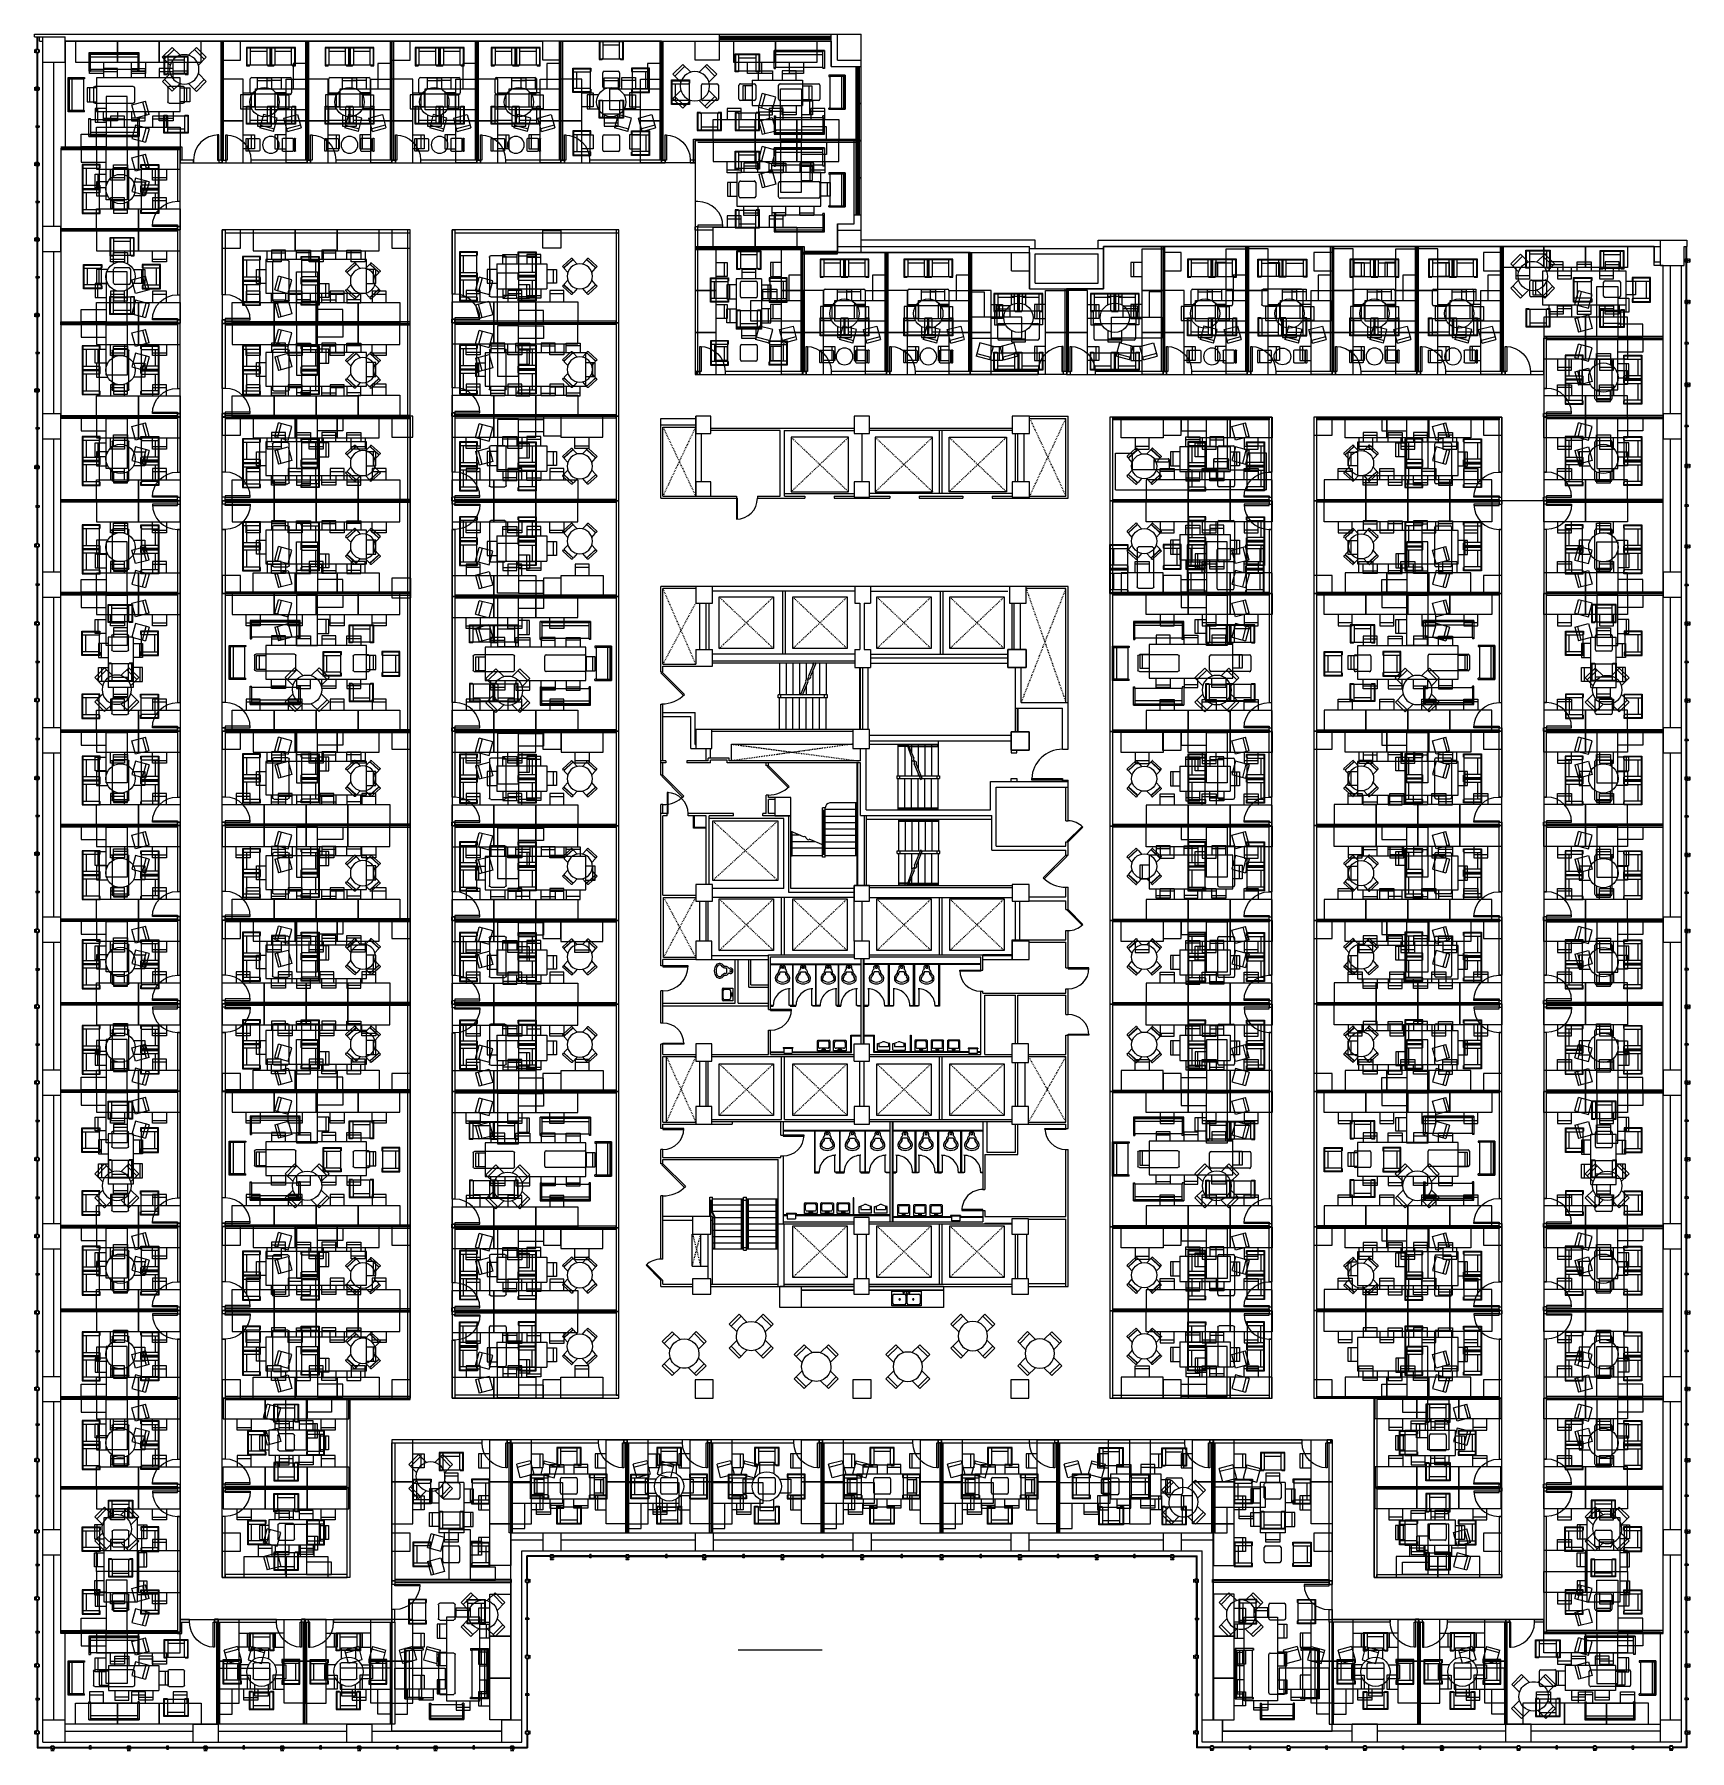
# Model space of a CAD drawing. Header units: feet. Extents: x 0 to 197, y 0 to 205.
import ezdxf

# ---------------------------------------------------------------- set-up
doc = ezdxf.new("R2010")
doc.units = ezdxf.units.FT
doc.header["$LTSCALE"] = 0.003281
doc.header["$MEASUREMENT"] = 0
doc.linetypes.add('Hidden2', pattern=[0.1875, 0.125, -0.0625])
for name, color, linetype, true_color in [('0-PF-CELLULAR$0-PF-CELL', 6, 'Continuous', 0xff00ff), ('0-PF-PARITION-WALLS', 70, 'Continuous', 0x7fff00), ('FURN$0-FURN-BENCHING', 15, 'Continuous', 0xbf3f3f), ('FURN$0-FURN-BREAKOUT', 18, 'Continuous', 0x000000), ('FURN$0-FURN-CONFERENCE', 4, 'Continuous', 0x00ffff), ('FURN$0-FURN-OFFICE', 254, 'Continuous', 0xbfbfff), ('FURN$0-FURN-PANTRY', 18, 'Continuous', 0x000000), ('FURN$0-FURN-RECEPTION', 18, 'Continuous', 0x000000), ('PF-PLAN$0-PF-DARK', 18, 'Continuous', 0x000000), ('PF-PLAN$0-PF-LIGHT', 254, 'Continuous', 0xe6e6e6), ('PF-PLAN$0-PF-MEDIUM', 9, 'Continuous', 0xbebebe), ('TESTING', 18, 'Continuous', 0x000000)]:
    doc.layers.add(name, color=color, linetype=linetype, true_color=true_color)

# ---------------------------------------------------------------- blocks, each defined once
blk = doc.blocks.new('FLOORED-FURN-BENCHING')
at = {"layer": 'FURN$0-FURN-BENCHING'}
blk.add_line((0.33, 0), (0.33, 1.67), dxfattribs=at)
for points in [[(3.83, 3.33), (3.83, -1.67), (1.33, -1.67), (1.33, 3.33), (3.83, 3.33)], [(1.33, 1.67), (0, 1.67), (0, 0), (1.33, 0)]]:
    blk.add_lwpolyline(points, dxfattribs=at)
blk = doc.blocks.new('FLOORED-FURN-BREAKOUT-LOUNGE-TWO')
at = {"layer": 'FURN$0-FURN-BREAKOUT'}
for p, q in [((0.46, 9.08), (0.46, 7.08)), ((2.46, 8.69), (0.46, 8.69)), ((2.46, 7.08), (2.46, 9.08)), ((0.46, 3.74), (0.46, 5.41)), ((0.63, 5.58), (2.29, 5.58)), ((2.46, 5.41), (2.46, 3.74)), ((0.46, 0.08), (0.46, 2.08)), ((2.29, 3.58), (0.63, 3.58)), ((2.46, 2.08), (2.46, 0.08)), ((2.46, 0.46), (0.46, 0.46))]:
    blk.add_line(p, q, dxfattribs=at)
for points in [[(2.56, 7.08, 1), (2.56, 7), (2.92, 7), (2.92, 9.15), (0, 9.15), (0, 7), (0.37, 7, 1), (0.37, 7.08)], [(2.56, 2.08, -1), (2.56, 2.15), (2.92, 2.15), (2.92, 0), (0, 0), (0, 2.15), (0.37, 2.15, -1), (0.37, 2.08)]]:
    blk.add_lwpolyline(points, format="xyb", dxfattribs=at)
for points in [[(2.85, 9.08), (0.08, 9.08), (0.08, 7.08), (2.85, 7.08), (2.85, 9.08)], [(2.85, 0.08), (0.08, 0.08), (0.08, 2.08), (2.85, 2.08), (2.85, 0.08)]]:
    blk.add_lwpolyline(points, dxfattribs=at)
for centre, start, end in [((0.63, 5.41), 90, 180), ((2.29, 5.41), 0, 90), ((0.63, 3.74), 180, 270), ((2.29, 3.74), 270, 0)]:
    blk.add_arc(centre, 0.167, start, end, dxfattribs=at)
blk = doc.blocks.new('FLOORED-FURN-BREAKOUT-LOUNGE-FOUR')
at = {"layer": 'FURN$0-FURN-BREAKOUT'}
for p, q in [((0.46, 9.08), (0.46, 7.08)), ((2.46, 8.69), (0.46, 8.69)), ((2.46, 7.08), (2.46, 9.08)), ((-3.04, 5.51), (-1.04, 5.51)), ((-2.65, 3.51), (-2.65, 5.51)), ((0.46, 3.74), (0.46, 5.41)), ((0.63, 5.58), (2.29, 5.58)), ((2.46, 5.41), (2.46, 3.74)), ((5.96, 5.51), (3.96, 5.51)), ((5.58, 3.51), (5.58, 5.51)), ((-1.04, 3.51), (-3.04, 3.51)), ((0.46, 0.08), (0.46, 2.08)), ((2.29, 3.58), (0.63, 3.58)), ((2.46, 2.08), (2.46, 0.08)), ((3.96, 3.51), (5.96, 3.51)), ((2.46, 0.46), (0.46, 0.46))]:
    blk.add_line(p, q, dxfattribs=at)
for points in [[(2.56, 7.08, 1), (2.56, 7), (2.92, 7), (2.92, 9.15), (0, 9.15), (0, 7), (0.37, 7, 1), (0.37, 7.08)], [(-1.04, 3.41, -1), (-0.96, 3.41), (-0.96, 3.04), (-3.12, 3.04), (-3.12, 5.97), (-0.96, 5.97), (-0.96, 5.6, -1), (-1.04, 5.6)], [(3.96, 3.41, 1), (3.88, 3.41), (3.88, 3.04), (6.04, 3.04), (6.04, 5.97), (3.88, 5.97), (3.88, 5.6, 1), (3.96, 5.6)], [(2.56, 2.08, -1), (2.56, 2.15), (2.92, 2.15), (2.92, 0), (0, 0), (0, 2.15), (0.37, 2.15, -1), (0.37, 2.08)]]:
    blk.add_lwpolyline(points, format="xyb", dxfattribs=at)
for points in [[(2.85, 9.08), (0.08, 9.08), (0.08, 7.08), (2.85, 7.08), (2.85, 9.08)], [(-3.04, 3.12), (-3.04, 5.89), (-1.04, 5.89), (-1.04, 3.12), (-3.04, 3.12)], [(5.96, 3.12), (5.96, 5.89), (3.96, 5.89), (3.96, 3.12), (5.96, 3.12)], [(2.85, 0.08), (0.08, 0.08), (0.08, 2.08), (2.85, 2.08), (2.85, 0.08)]]:
    blk.add_lwpolyline(points, dxfattribs=at)
for centre, start, end in [((0.63, 5.41), 90, 180), ((2.29, 5.41), 0, 90), ((0.63, 3.74), 180, 270), ((2.29, 3.74), 270, 0)]:
    blk.add_arc(centre, 0.167, start, end, dxfattribs=at)
blk = doc.blocks.new('FLOORED-FURN-BREAKOUT-THREE-COUCH')
at = {"layer": 'FURN$0-FURN-BREAKOUT'}
for p, q in [((7.04, 8.48), (2.96, 8.48)), ((2.96, 8.48), (2.96, 6.51)), ((2.96, 8.48), (3.11, 8.48)), ((3.11, 8.48), (3.11, 6.67)), ((3.11, 8.33), (3.11, 8.48)), ((3.11, 8.48), (6.89, 8.48)), ((6.89, 8.33), (3.11, 8.33)), ((6.89, 6.67), (6.89, 8.48)), ((6.89, 8.48), (7.04, 8.48)), ((6.89, 8.48), (6.89, 8.33)), ((7.04, 6.51), (7.04, 8.48)), ((2.96, 6.51), (3.11, 6.51)), ((3.11, 8.03), (6.89, 8.03)), ((3.11, 6.51), (3.11, 6.66)), ((3.11, 6.66), (6.89, 6.66)), ((6.89, 6.66), (6.89, 6.51)), ((7.04, 6.51), (6.89, 6.51)), ((0, 6), (0, 0)), ((0, 5.83), (0, 6)), ((0, 6), (2.17, 6)), ((2, 5.83), (0, 5.83)), ((0, 5.83), (0.17, 5.83)), ((0, 0.17), (0, 5.83)), ((0.17, 5.83), (0.17, 0.17)), ((0.5, 0.17), (0.5, 5.83)), ((2, 0.17), (2, 5.83)), ((2, 5.83), (2.17, 5.83)), ((2.17, 6), (2.17, 5.83)), ((4, 0.71), (4, 5.29)), ((4.17, 5.46), (5.83, 5.46)), ((6, 5.29), (6, 0.71)), ((7.83, 6), (7.83, 5.83)), ((10, 6), (7.83, 6)), ((8, 5.83), (7.83, 5.83)), ((8, 5.83), (10, 5.83)), ((8, 0.17), (8, 5.83)), ((9.5, 0.17), (9.5, 5.83)), ((9.83, 5.83), (9.83, 0.17)), ((10, 5.83), (9.83, 5.83)), ((10, 5.83), (10, 6)), ((10, 6), (10, 0)), ((10, 0.17), (10, 5.83)), ((0, 0), (0, 0.17)), ((0, 0.17), (2, 0.17)), ((0.17, 0.17), (0, 0.17)), ((2.17, 0), (0, 0)), ((2.17, 0.17), (2, 0.17)), ((2.17, 0), (2.17, 0.17)), ((5.83, 0.54), (4.17, 0.54)), ((7.83, 0.17), (8, 0.17)), ((7.83, 0), (7.83, 0.17)), ((7.83, 0), (10, 0)), ((10, 0.17), (8, 0.17)), ((9.83, 0.17), (10, 0.17)), ((10, 0), (10, 0.17))]:
    blk.add_line(p, q, dxfattribs=at)
for centre, start, end in [((4.17, 5.29), 90, 180), ((5.83, 5.29), 0, 90), ((4.17, 0.71), 180, 270), ((5.83, 0.71), 270, 0)]:
    blk.add_arc(centre, 0.167, start, end, dxfattribs=at)
blk = doc.blocks.new('FLOORED-FURN-BREAKOUT-LOUNGE-TWO-ADJACENT')
at = {"layer": 'FURN$0-FURN-BREAKOUT'}
for p, q in [((0.46, 3.74), (0.46, 5.41)), ((0.63, 5.58), (2.29, 5.58)), ((2.46, 5.41), (2.46, 3.74)), ((5.96, 5.51), (3.96, 5.51)), ((5.58, 3.51), (5.58, 5.51)), ((0.46, 0.08), (0.46, 2.08)), ((2.29, 3.58), (0.63, 3.58)), ((2.46, 2.08), (2.46, 0.08)), ((3.96, 3.51), (5.96, 3.51)), ((2.46, 0.46), (0.46, 0.46))]:
    blk.add_line(p, q, dxfattribs=at)
for points in [[(3.96, 3.41, 1), (3.88, 3.41), (3.88, 3.04), (6.04, 3.04), (6.04, 5.97), (3.88, 5.97), (3.88, 5.6, 1), (3.96, 5.6)], [(2.56, 2.08, -1), (2.56, 2.15), (2.92, 2.15), (2.92, 0), (0, 0), (0, 2.15), (0.37, 2.15, -1), (0.37, 2.08)]]:
    blk.add_lwpolyline(points, format="xyb", dxfattribs=at)
for points in [[(5.96, 3.12), (5.96, 5.89), (3.96, 5.89), (3.96, 3.12), (5.96, 3.12)], [(2.85, 0.08), (0.08, 0.08), (0.08, 2.08), (2.85, 2.08), (2.85, 0.08)]]:
    blk.add_lwpolyline(points, dxfattribs=at)
for centre, start, end in [((0.63, 5.41), 90, 180), ((2.29, 5.41), 0, 90), ((0.63, 3.74), 180, 270), ((2.29, 3.74), 270, 0)]:
    blk.add_arc(centre, 0.167, start, end, dxfattribs=at)
blk = doc.blocks.new('FLOORED-FURN-BREAKOUT-LOUNGE-FOUR-ACROSS')
at = {"layer": 'FURN$0-FURN-BREAKOUT'}
for p, q in [((-2.46, 9.08), (-2.46, 7.08)), ((-0.46, 8.69), (-2.46, 8.69)), ((-0.46, 7.08), (-0.46, 9.08)), ((0.46, 9.08), (0.46, 7.08)), ((2.46, 8.69), (0.46, 8.69)), ((2.46, 7.08), (2.46, 9.08)), ((-2.46, 3.74), (-2.46, 5.41)), ((-2.29, 5.58), (2.29, 5.58)), ((2.46, 5.41), (2.46, 3.74)), ((-2.46, 0.08), (-2.46, 2.08)), ((2.29, 3.58), (-2.29, 3.58)), ((-0.46, 2.08), (-0.46, 0.08)), ((0.46, 0.08), (0.46, 2.08)), ((2.46, 2.08), (2.46, 0.08)), ((-0.46, 0.46), (-2.46, 0.46)), ((2.46, 0.46), (0.46, 0.46))]:
    blk.add_line(p, q, dxfattribs=at)
for points in [[(-0.37, 7.08, 1), (-0.37, 7), (0, 7), (0, 9.15), (-2.92, 9.15), (-2.92, 7), (-2.56, 7, 1), (-2.56, 7.08)], [(2.56, 7.08, 1), (2.56, 7), (2.92, 7), (2.92, 9.15), (0, 9.15), (0, 7), (0.37, 7, 1), (0.37, 7.08)], [(-0.37, 2.08, -1), (-0.37, 2.15), (0, 2.15), (0, 0), (-2.92, 0), (-2.92, 2.15), (-2.56, 2.15, -1), (-2.56, 2.08)], [(2.56, 2.08, -1), (2.56, 2.15), (2.92, 2.15), (2.92, 0), (0, 0), (0, 2.15), (0.37, 2.15, -1), (0.37, 2.08)]]:
    blk.add_lwpolyline(points, format="xyb", dxfattribs=at)
for points in [[(-0.08, 9.08), (-2.85, 9.08), (-2.85, 7.08), (-0.08, 7.08), (-0.08, 9.08)], [(2.85, 9.08), (0.08, 9.08), (0.08, 7.08), (2.85, 7.08), (2.85, 9.08)], [(-0.08, 0.08), (-2.85, 0.08), (-2.85, 2.08), (-0.08, 2.08), (-0.08, 0.08)], [(2.85, 0.08), (0.08, 0.08), (0.08, 2.08), (2.85, 2.08), (2.85, 0.08)]]:
    blk.add_lwpolyline(points, dxfattribs=at)
for centre, start, end in [((-2.29, 5.41), 90, 180), ((2.29, 5.41), 0, 90), ((-2.29, 3.74), 180, 270), ((2.29, 3.74), 270, 0)]:
    blk.add_arc(centre, 0.167, start, end, dxfattribs=at)
blk = doc.blocks.new('FLOORED-FURN-BREAKOUT-TWO-SEAT')
at = {"layer": 'FURN$0-FURN-BREAKOUT'}
for p, q in [((-0.75, 5.84), (-0.75, 5.71)), ((-0.75, 5.55), (-0.75, 4.36)), ((0.71, 5.88), (-0.71, 5.88)), ((-0.71, 5.67), (0.71, 5.67)), ((0.66, 5.64), (-0.66, 5.64)), ((-0.66, 4.27), (0.66, 4.27)), ((0.75, 5.71), (0.75, 5.84)), ((0.75, 4.36), (0.75, 5.55)), ((-0.75, 0.34), (-0.75, 1.53)), ((-0.75, 0.04), (-0.75, 0.17)), ((-0.71, 0.22), (0.71, 0.22)), ((0.71, 0), (-0.71, 0)), ((-0.66, 1.61), (0.66, 1.61)), ((0.66, 0.25), (-0.66, 0.25)), ((0.75, 1.53), (0.75, 0.34)), ((0.75, 0.17), (0.75, 0.04))]:
    blk.add_line(p, q, dxfattribs=at)
blk.add_circle((0, 2.94), 1, dxfattribs=at)
for centre, radius, start, end in [((-0.71, 5.84), 0.0441, 90, 180), ((-0.71, 5.71), 0.0441, 180, 270), ((-0.66, 5.55), 0.0882, 90, 180), ((-0.66, 4.36), 0.0882, 180, 270), ((0.66, 5.55), 0.0882, 0, 90), ((0.66, 4.36), 0.0882, 270, 360), ((0.71, 5.84), 0.0441, 0, 90), ((0.71, 5.71), 0.0441, 270, 0), ((-0.66, 1.53), 0.0882, 90, 180), ((-0.66, 0.34), 0.0882, 180, 270), ((-0.71, 0.17), 0.0441, 90, 180), ((-0.71, 0.04), 0.0441, 180, 270), ((0.66, 1.53), 0.0882, 0, 90), ((0.66, 0.34), 0.0882, 270, 0), ((0.71, 0.17), 0.0441, 360, 90), ((0.71, 0.04), 0.0441, 270, 360)]:
    blk.add_arc(centre, radius, start, end, dxfattribs=at)
blk = doc.blocks.new('FLOORED-FURN-BREAKOUT-FOUR-SEAT')
at = {"layer": 'FURN$0-FURN-BREAKOUT'}
for p, q in [((-2.15, 2.49), (-1.2, 3.54)), ((-2.05, 2.34), (-2.14, 2.43)), ((-1.04, 3.39), (-1.99, 2.35)), ((-1.93, 2.36), (-1.05, 3.34)), ((-1.47, 1.82), (-1.93, 2.23)), ((-1.14, 3.54), (-1.04, 3.45)), ((-0.92, 3.35), (-0.46, 2.93)), ((0.46, 2.92), (0.92, 3.35)), ((1.04, 3.46), (1.13, 3.54)), ((1.99, 2.35), (1.04, 3.39)), ((1.04, 3.34), (1.94, 2.36)), ((1.2, 3.54), (2.15, 2.5)), ((1.93, 2.24), (1.47, 1.82)), ((2.15, 2.44), (2.05, 2.35)), ((-2.15, 0.51), (-1.2, -0.54)), ((-2.05, 0.66), (-2.14, 0.57)), ((-1.04, -0.39), (-1.99, 0.65)), ((-1.47, 1.18), (-1.93, 0.77)), ((-1.93, 0.64), (-1.05, -0.34)), ((-0.92, -0.35), (-0.46, 0.07)), ((0.46, 0.08), (0.92, -0.35)), ((1.99, 0.65), (1.04, -0.39)), ((1.04, -0.34), (1.94, 0.64)), ((1.2, -0.54), (2.15, 0.5)), ((1.93, 0.76), (1.47, 1.18)), ((2.15, 0.56), (2.05, 0.65)), ((-1.14, -0.54), (-1.04, -0.45)), ((1.04, -0.46), (1.13, -0.54))]:
    blk.add_line(p, q, dxfattribs=at)
blk.add_circle((0, 1.5), 1.5, dxfattribs=at)
for centre, radius, start, end in [((-2.11, 2.46), 0.0441, 137.8167, 227.8167), ((-2.02, 2.38), 0.0441, 227.8167, 317.8167), ((-1.87, 2.3), 0.0882, 137.8167, 227.8167), ((-1.17, 3.51), 0.0441, 47.8167, 137.8167), ((-0.98, 3.28), 0.0882, 47.8167, 137.8167), ((-1.07, 3.42), 0.0441, 317.8167, 47.8167), ((0.98, 3.28), 0.0882, 42.3913, 132.3913), ((1.07, 3.42), 0.0441, 132.3913, 222.3913), ((1.16, 3.51), 0.0441, 42.3913, 132.3913), ((1.87, 2.3), 0.0882, 312.3913, 42.3913), ((2.02, 2.38), 0.0441, 222.3913, 312.3913), ((2.12, 2.47), 0.0441, 312.3913, 42.3913), ((-2.11, 0.54), 0.0441, 132.1833, 222.1833), ((-2.02, 0.62), 0.0441, 42.1833, 132.1833), ((-1.87, 0.7), 0.0882, 132.1833, 222.1833), ((1.87, 0.7), 0.0882, 317.6087, 47.6087), ((2.02, 0.62), 0.0441, 47.6087, 137.6087), ((2.12, 0.53), 0.0441, 317.6087, 47.6087), ((-1.17, -0.51), 0.0441, 222.1833, 312.1833), ((-0.98, -0.28), 0.0882, 222.1833, 312.1833), ((-1.07, -0.42), 0.0441, 312.1833, 42.1833), ((0.98, -0.28), 0.0882, 227.6087, 317.6087), ((1.07, -0.42), 0.0441, 137.6087, 227.6087), ((1.16, -0.51), 0.0441, 227.6087, 317.6087)]:
    blk.add_arc(centre, radius, start, end, dxfattribs=at)
blk = doc.blocks.new('FLOORED-FURN-RECEPTION-LOUNGE-TWO')
at = {"layer": 'FURN$0-FURN-RECEPTION'}
for p, q in [((-75.2, 64.9), (-51.2, 64.9)), ((-70.6, 40.9), (-70.6, 64.9)), ((-37.2, 10), (-37.2, 65.1)), ((-35.2, 67.1), (-15.2, 67.1)), ((-13.2, 65.1), (-13.2, 10)), ((24.9, 64.9), (0.9, 64.9)), ((20.3, 40.9), (20.3, 64.9)), ((-51.2, 40.9), (-75.2, 40.9)), ((0.9, 40.9), (24.9, 40.9)), ((24.9, 29.8), (0.9, 29.8)), ((20.3, 5.8), (20.3, 29.8)), ((-15.2, 8), (-35.2, 8)), ((0.9, 5.8), (24.9, 5.8))]:
    blk.add_line(p, q, dxfattribs=at)
for points in [[(-51.2, 39.7, -1), (-50.3, 39.7), (-50.3, 35.3), (-76.2, 35.3), (-76.2, 70.4), (-50.3, 70.4), (-50.3, 66, -1), (-51.2, 66)], [(0.9, 39.7, 1), (0, 39.7), (0, 35.3), (25.8, 35.3), (25.8, 70.4), (0, 70.4), (0, 66, 1), (0.9, 66)], [(0.9, 4.7, 1), (0, 4.7), (0, 0.3), (25.8, 0.3), (25.8, 35.3), (0, 35.3), (0, 31, 1), (0.9, 31)]]:
    blk.add_lwpolyline(points, format="xyb", dxfattribs=at)
for points in [[(-75.2, 36.3), (-75.2, 69.5), (-51.2, 69.5), (-51.2, 36.3), (-75.2, 36.3)], [(24.9, 36.3), (24.9, 69.5), (0.9, 69.5), (0.9, 36.3), (24.9, 36.3)], [(24.9, 1.2), (24.9, 34.4), (0.9, 34.4), (0.9, 1.2), (24.9, 1.2)]]:
    blk.add_lwpolyline(points, dxfattribs=at)
for centre, start, end in [((-35.2, 65.1), 90, 180), ((-15.2, 65.1), 360, 90), ((-35.2, 10), 180, 270), ((-15.2, 10), 270, 360)]:
    blk.add_arc(centre, 2, start, end, dxfattribs=at)
blk = doc.blocks.new('FLOORED-FURN-RECEPTION-LOUNGE')
at = {"layer": 'FURN$0-FURN-RECEPTION'}
for p, q in [((-30, 59.1), (-54, 59.1)), ((-49.4, 59.1), (-49.4, 35.1)), ((-12, 2), (-12, 57.1)), ((-10, 59.1), (10, 59.1)), ((12, 57.1), (12, 2)), ((30, 59.1), (54, 59.1)), ((49.4, 59.1), (49.4, 35.1)), ((-54, 35.1), (-30, 35.1)), ((54, 35.1), (30, 35.1)), ((-30, 24), (-54, 24)), ((-54, 0), (-30, 0)), ((-49.4, 24), (-49.4, 0)), ((10, 0), (-10, 0)), ((30, 24), (54, 24)), ((49.4, 24), (49.4, 0)), ((54, 0), (30, 0))]:
    blk.add_line(p, q, dxfattribs=at)
for points in [[(-30, 60.2, 1), (-29.1, 60.2), (-29.1, 64.6), (-54.9, 64.6), (-54.9, 29.5), (-29.1, 29.5), (-29.1, 33.9, 1), (-30, 33.9)], [(30, 60.2, -1), (29.1, 60.2), (29.1, 64.6), (54.9, 64.6), (54.9, 29.5), (29.1, 29.5), (29.1, 33.9, -1), (30, 33.9)], [(-30, 25.1, 1), (-29.1, 25.1), (-29.1, 29.5), (-54.9, 29.5), (-54.9, -5.5), (-29.1, -5.5), (-29.1, -1.2, 1), (-30, -1.2)], [(30, 25.1, -1), (29.1, 25.1), (29.1, 29.5), (54.9, 29.5), (54.9, -5.5), (29.1, -5.5), (29.1, -1.2, -1), (30, -1.2)]]:
    blk.add_lwpolyline(points, format="xyb", dxfattribs=at)
for points in [[(-54, 63.7), (-54, 30.5), (-30, 30.5), (-30, 63.7), (-54, 63.7)], [(54, 63.7), (54, 30.5), (30, 30.5), (30, 63.7), (54, 63.7)], [(-54, 28.6), (-54, -4.6), (-30, -4.6), (-30, 28.6), (-54, 28.6)], [(54, 28.6), (54, -4.6), (30, -4.6), (30, 28.6), (54, 28.6)]]:
    blk.add_lwpolyline(points, dxfattribs=at)
for centre, start, end in [((-10, 57.1), 90, 180), ((10, 57.1), 360, 90), ((-10, 2), 180, 270), ((10, 2), 270, 360)]:
    blk.add_arc(centre, 2, start, end, dxfattribs=at)
blk = doc.blocks.new('FLOORED-FURN-RECEPTION-DESK')
at = {"layer": 'FURN$0-FURN-RECEPTION'}
for p, q in [((44.6, 224), (44.6, 116)), ((16.2, 116), (16.2, 200)), ((0.2, 168.8), (0.2, 149.3)), ((16.2, 169.8), (1.2, 169.8)), ((1.2, 169.5), (2.9, 169.5)), ((1.2, 148.5), (2.9, 148.5)), ((1.2, 148.3), (16.2, 148.3)), ((4.9, 167.5), (4.9, 150.5)), ((16.2, 116), (16.2, 32)), ((44.6, 8), (44.6, 116)), ((0.2, 64.2), (0.2, 83.7)), ((1.2, 84.7), (16.2, 84.7)), ((1.2, 84.4), (2.9, 84.4)), ((4.9, 65.4), (4.9, 82.4)), ((1.2, 63.4), (2.9, 63.4)), ((16.2, 63.2), (1.2, 63.2))]:
    blk.add_line(p, q, dxfattribs=at)
for points in [[(44.6, 224), (-7.8, 224), (-7.8, 200), (16.2, 200)], [(44.6, 8), (-7.8, 8), (-7.8, 32), (16.2, 32)]]:
    blk.add_lwpolyline(points, dxfattribs=at)
for centre, radius, start, end in [((1.2, 168.8), 1, 90, 180), ((1.2, 168.5), 1, 90, 180), ((1.2, 149.5), 1, 180, 270), ((1.2, 149.3), 1, 180, 270), ((2.9, 167.5), 2, 360, 90), ((2.9, 150.5), 2, 270, 360), ((1.2, 83.7), 1, 90, 180), ((1.2, 83.4), 1, 90, 180), ((2.9, 82.4), 2, 360, 90), ((1.2, 64.4), 1, 180, 270), ((1.2, 64.2), 1, 180, 270), ((2.9, 65.4), 2, 270, 360)]:
    blk.add_arc(centre, radius, start, end, dxfattribs=at)
blk = doc.blocks.new('FLOORED-FURN-PANTRY-SEATING')
at = {"layer": 'FURN$0-FURN-PANTRY'}
for p, q in [((-10, 52.9), (-10, 68.9)), ((-10, 68.9), (10, 68.9)), ((10, 64.9), (-10, 64.9)), ((10, 68.9), (10, 52.9)), ((-30.5, 24.5), (-30.5, 44.5)), ((30.5, 24.5), (30.5, 44.5)), ((10, 4), (-10, 4))]:
    blk.add_line(p, q, dxfattribs=at)
for points in [[(-18.5, 44.5), (-34.5, 44.5), (-34.5, 24.5), (-18.5, 24.5)], [(18.5, 44.5), (34.5, 44.5), (34.5, 24.5), (18.5, 24.5)], [(-10, 16), (-10, 0), (10, 0), (10, 16)]]:
    blk.add_lwpolyline(points, dxfattribs=at)
for start, end in [(45, 225), (225, 45)]:
    blk.add_arc((0, 34.5), 21, start, end, dxfattribs=at)
blk = doc.blocks.new('FLOORED-3_ DOOR 01')
at = {"layer": '0-PF-PARITION-WALLS'}
for p, q in [((-39, 0), (-39, -4)), ((2, 0), (-3, 0)), ((-3, 0), (-3, -4)), ((2, 0), (2, -4)), ((2, -4), (-3, -4))]:
    blk.add_line(p, q, dxfattribs=at)
blk.add_lwpolyline([(-3, 0), (-3, 36), (-5, 36), (-5, 0), (-3, 0)], dxfattribs=at)
blk.add_arc((-3, 0), 36, 90, 180, dxfattribs=at)
blk = doc.blocks.new('FLOORED-ASSEMBLY-PRIVATE-OFFICE-SMALL')
at = {"layer": 'FURN$0-FURN-OFFICE'}
for p, q in [((2, 2.92), (2, 4.58)), ((7.34, 5.37), (7.77, 3.76)), ((8.1, 3.84), (7.67, 5.45)), ((7.34, 0.63), (7.77, 2.24)), ((8.1, 2.16), (7.67, 0.55))]:
    blk.add_line(p, q, dxfattribs=at)
for points in [[(3, 4.58), (1.67, 4.58), (1.67, 2.92), (3, 2.92)], [(5.5, 6), (3, 6), (3, 0), (5.5, 0), (5.5, 6)], [(8.1, 3.84), (6.49, 3.41), (6.06, 5.02), (7.67, 5.45)], [(8.1, 2.16), (6.49, 2.59), (6.06, 0.98), (7.67, 0.55)], [(3, 0), (0, 0), (0, 1.5), (3, 1.5)]]:
    blk.add_lwpolyline(points, dxfattribs=at)
blk = doc.blocks.new('FLOORED-ASSEMBLY-PRIVATE-OFFICE-BREAKOUT')
at = {"layer": 'FURN$0-FURN-OFFICE'}
for p, q in [((0.83, 5.41), (-0.83, 5.41)), ((-2.54, 2.04), (-2.54, 3.71)), ((2.54, 2.04), (2.54, 3.71)), ((0.83, 0.33), (-0.83, 0.33))]:
    blk.add_line(p, q, dxfattribs=at)
for points in [[(-0.83, 4.41), (-0.83, 5.74), (0.83, 5.74), (0.83, 4.41)], [(-1.54, 3.71), (-2.87, 3.71), (-2.87, 2.04), (-1.54, 2.04)], [(1.54, 3.71), (2.87, 3.71), (2.87, 2.04), (1.54, 2.04)], [(-0.83, 1.33), (-0.83, 0), (0.83, 0), (0.83, 1.33)]]:
    blk.add_lwpolyline(points, dxfattribs=at)
for start, end in [(45, 225), (225, 45)]:
    blk.add_arc((0, 2.87), 1.75, start, end, dxfattribs=at)
blk = doc.blocks.new('FLOORED-FURN-SIX-SEAT-CONFERENCE-SQUARE')
at = {"layer": 'FURN$0-FURN-CONFERENCE'}
for p, q in [((-0.79, 0.67), (-0.79, 2.33)), ((0, 3), (0, 0)), ((0, 3), (6, 3)), ((2.41, 3.79), (0.74, 3.79)), ((3.59, 3.79), (5.26, 3.79)), ((6, 3), (6, 0)), ((6.79, 0.67), (6.79, 2.33)), ((0, 0), (6, 0)), ((2.41, -0.79), (0.74, -0.79)), ((3.59, -0.79), (5.26, -0.79))]:
    blk.add_line(p, q, dxfattribs=at)
for points in [[(0.74, 3), (0.74, 4.12), (2.41, 4.12), (2.41, 3)], [(5.26, 3), (5.26, 4.12), (3.59, 4.12), (3.59, 3)], [(0, 2.33), (-1.12, 2.33), (-1.12, 0.67), (0, 0.67)], [(6, 2.33), (7.12, 2.33), (7.12, 0.67), (6, 0.67)], [(0.74, 0), (0.74, -1.12), (2.41, -1.12), (2.41, 0)], [(5.26, 0), (5.26, -1.12), (3.59, -1.12), (3.59, 0)]]:
    blk.add_lwpolyline(points, dxfattribs=at)
blk = doc.blocks.new('FLOORED-FURN-EIGHT-SEAT-CONFERENCE-SQUARE')
at = {"layer": 'FURN$0-FURN-CONFERENCE'}
for p, q in [((0.83, 4.79), (2.5, 4.79)), ((5.83, 4.79), (4.17, 4.79)), ((7.5, 4.79), (9.17, 4.79)), ((-0.79, 1.17), (-0.79, 2.83)), ((10, 4), (0, 4)), ((0, 4), (0, 0)), ((10, 0), (10, 4)), ((10.79, 1.17), (10.79, 2.83)), ((0, 0), (10, 0)), ((0.83, -0.79), (2.5, -0.79)), ((5.83, -0.79), (4.17, -0.79)), ((7.5, -0.79), (9.17, -0.79))]:
    blk.add_line(p, q, dxfattribs=at)
for points in [[(2.5, 4), (2.5, 5.12), (0.83, 5.12), (0.83, 4)], [(4.17, 4), (4.17, 5.12), (5.83, 5.12), (5.83, 4)], [(9.17, 4), (9.17, 5.12), (7.5, 5.12), (7.5, 4)], [(0, 2.83), (-1.12, 2.83), (-1.12, 1.17), (0, 1.17)], [(10, 2.83), (11.12, 2.83), (11.12, 1.17), (10, 1.17)], [(2.5, 0), (2.5, -1.12), (0.83, -1.12), (0.83, 0)], [(4.17, 0), (4.17, -1.12), (5.83, -1.12), (5.83, 0)], [(9.17, 0), (9.17, -1.12), (7.5, -1.12), (7.5, 0)]]:
    blk.add_lwpolyline(points, dxfattribs=at)
blk = doc.blocks.new('FLOORED-FURN-TWELVE-SEAT-CONFERENCE')
at = {"layer": 'FURN$0-FURN-CONFERENCE'}
for p, q in [((1.79, 5.95), (3.46, 5.95)), ((6.46, 5.95), (4.79, 5.95)), ((7.79, 5.95), (9.46, 5.95)), ((12.46, 5.95), (10.79, 5.95)), ((0.33, 2.33), (0.33, 3.99)), ((13.91, 2.33), (13.91, 3.99)), ((1.79, 0.33), (3.46, 0.33)), ((6.46, 0.33), (4.79, 0.33)), ((7.79, 0.33), (9.46, 0.33)), ((12.46, 0.33), (10.79, 0.33))]:
    blk.add_line(p, q, dxfattribs=at)
for points in [[(3.46, 5.16), (3.46, 6.28), (1.79, 6.28), (1.79, 5.16)], [(4.79, 5.16), (4.79, 6.28), (6.46, 6.28), (6.46, 5.16)], [(9.46, 5.16), (9.46, 6.28), (7.79, 6.28), (7.79, 5.16)], [(10.79, 5.16), (10.79, 6.28), (12.46, 6.28), (12.46, 5.16)], [(1.12, 1.14), (13.12, 1.14), (13.12, 5.14), (1.12, 5.14), (1.12, 1.14)], [(1.12, 3.99), (0, 3.99), (0, 2.33), (1.12, 2.33)], [(13.12, 3.99), (14.24, 3.99), (14.24, 2.33), (13.12, 2.33)], [(3.46, 1.12), (3.46, 0), (1.79, 0), (1.79, 1.12)], [(4.79, 1.12), (4.79, 0), (6.46, 0), (6.46, 1.12)], [(9.46, 1.12), (9.46, 0), (7.79, 0), (7.79, 1.12)], [(10.79, 1.12), (10.79, 0), (12.46, 0), (12.46, 1.12)]]:
    blk.add_lwpolyline(points, dxfattribs=at)
blk = doc.blocks.new('FLOORED-FURN-FOUR-SEAT-CONFERENCE 01')
at = {"layer": 'FURN$0-FURN-CONFERENCE'}
for p, q in [((1.67, 5.41), (0, 5.41)), ((-1.71, 2.04), (-1.71, 3.71)), ((3.37, 2.04), (3.37, 3.71)), ((1.67, 0.33), (0, 0.33))]:
    blk.add_line(p, q, dxfattribs=at)
for points in [[(0, 4.41), (0, 5.74), (1.67, 5.74), (1.67, 4.41)], [(-0.71, 3.71), (-2.04, 3.71), (-2.04, 2.04), (-0.71, 2.04)], [(2.37, 3.71), (3.71, 3.71), (3.71, 2.04), (2.37, 2.04)], [(0, 1.33), (0, 0), (1.67, 0), (1.67, 1.33)]]:
    blk.add_lwpolyline(points, dxfattribs=at)
blk.add_circle((0.83, 2.87), 1.75, dxfattribs=at)
blk = doc.blocks.new('FLOORED-FURN-PANTRY-SINK')
at = {"layer": 'FURN$0-FURN-PANTRY'}
for p, q in [((0, 211.8), (30.3, 211.8)), ((0, 8.7), (0, 211.8)), ((24.3, 136.7), (24.3, 211.8)), ((24.3, 8.7), (24.3, 114.7)), ((2.5, 82.5), (23.5, 82.5)), ((2.5, 40.5), (2.5, 82.5)), ((4, 64.3), (4, 79)), ((6, 81), (17, 81)), ((19, 79), (19, 64.3)), ((23.5, 82.5), (23.5, 40.5)), ((4, 44), (4, 58.8)), ((17, 62.3), (6, 62.3)), ((17, 60.8), (6, 60.8)), ((21.3, 62), (13.5, 62)), ((21.3, 61), (13.5, 61)), ((19, 58.8), (19, 44)), ((23.5, 40.5), (2.5, 40.5)), ((17, 42), (6, 42)), ((25, 8.7), (0, 8.7))]:
    blk.add_line(p, q, dxfattribs=at)
at = {"layer": 'FURN$0-FURN-PANTRY', "lineweight": 25}
for p, q in [((25, 136.7), (25, 211.8)), ((30.3, 211.8), (30.3, 136.7)), ((30.3, 136.7), (25, 136.7)), ((25, 8.7), (25, 114.7)), ((25, 114.7), (30.3, 114.7)), ((30.3, 114.7), (30.3, 8.7)), ((30.3, 8.7), (25, 8.7))]:
    blk.add_line(p, q, dxfattribs=at)
at = {"layer": 'FURN$0-FURN-PANTRY'}
blk.add_lwpolyline([(30.3, 242.7), (30.3, 212.5), (0, 212.5), (0, 242.7), (30.3, 242.7)], dxfattribs=at)
for centre, radius, start, end in [((6, 79), 2, 90, 180), ((17, 79), 2, 0, 90), ((6, 64.3), 2, 180, 270), ((6, 58.8), 2, 90, 180), ((11.5, 71.3), 1, 90, 270), ((11.5, 51.8), 1, 90, 270), ((11.5, 71.3), 1, 270, 90), ((11.5, 51.8), 1, 270, 90), ((13.5, 61.5), 0.5, 90, 270), ((17, 64.3), 2, 270, 0), ((17, 58.8), 2, 360, 90), ((21.3, 65.5), 1, 90, 270), ((21.3, 57.5), 1, 90, 270), ((21.3, 65.5), 1, 270, 90), ((21.3, 61.5), 0.5, 270, 90), ((21.3, 57.5), 1, 270, 90), ((6, 44), 2, 180, 270), ((17, 44), 2, 270, 0)]:
    blk.add_arc(centre, radius, start, end, dxfattribs=at)

msp = doc.modelspace()

# ---------------------------------------------------------------- linework, layer by layer
at = {"layer": '0-PF-CELLULAR$0-PF-CELL'}
for points in [[(3.34, 190.92), (17.08, 190.92), (17.08, 189.17), (22.08, 189.17), (22.08, 203.67), (3.34, 203.67), (3.34, 190.92)], [(22.08, 189.17), (32.21, 189.17), (32.21, 203.67), (22.08, 203.67), (22.08, 189.17)], [(32.21, 189.17), (42.33, 189.17), (42.33, 203.67), (32.21, 203.67), (32.21, 189.17)], [(42.33, 189.17), (52.46, 189.17), (52.46, 203.67), (42.33, 203.67), (42.33, 189.17)], [(52.46, 189.17), (62.5, 189.17), (62.5, 203.67), (52.46, 203.67), (52.46, 189.17)], [(62.5, 189.17), (74.5, 189.17), (74.5, 203.67), (62.5, 203.67), (62.5, 189.17)], [(78.5, 189.17), (74.5, 189.17), (74.5, 203.67), (94.75, 203.67), (94.75, 200.67), (97.71, 200.67), (97.71, 191.81), (78.5, 191.81), (78.5, 189.17)], [(2.83, 181.17), (17.08, 181.17), (17.08, 190.92), (2.83, 190.92), (2.83, 181.17)], [(78.5, 179), (91.33, 179), (91.33, 178.46), (95.5, 178.46), (95.5, 181.88), (97.5, 181.88), (97.5, 191.81), (78.5, 191.81), (78.5, 179)], [(2.83, 170), (17.08, 170), (17.08, 181.17), (2.83, 181.17), (2.83, 170)], [(22.08, 170), (44.5, 170), (44.5, 181.17), (22.08, 181.17), (22.08, 170)], [(49.5, 170.08), (69.42, 170.08), (69.42, 181.17), (49.5, 181.17), (49.5, 170.08)], [(78.5, 163.92), (91.33, 163.92), (91.33, 179), (78.5, 179), (78.5, 163.92)], [(91.33, 163.92), (101.33, 163.92), (101.33, 178.46), (91.33, 178.46), (91.33, 163.92)], [(101.33, 163.92), (111.33, 163.92), (111.33, 178.46), (101.33, 178.46), (101.33, 163.92)], [(111.33, 178.46), (118.42, 178.46), (118.42, 174.13), (122.83, 174.13), (122.83, 163.92), (111.33, 163.92), (111.33, 178.46)], [(134.33, 179.17), (127.25, 179.17), (127.25, 174.13), (122.83, 174.13), (122.83, 163.92), (134.33, 163.92), (134.33, 179.17)], [(134.33, 163.92), (144.38, 163.92), (144.38, 179.17), (134.33, 179.17), (134.33, 163.92)], [(144.38, 163.92), (154.5, 163.92), (154.5, 179.17), (144.38, 179.17), (144.38, 163.92)], [(154.5, 163.92), (164.63, 163.92), (164.63, 179.17), (154.5, 179.17), (154.5, 163.92)], [(164.63, 163.92), (174.75, 163.92), (174.75, 179.17), (164.63, 179.17), (164.63, 163.92)], [(179.75, 163.92), (179.75, 168.25), (194, 168.25), (194, 176.92), (192.95, 176.92), (192.95, 179.17), (174.75, 179.17), (174.75, 163.92), (179.75, 163.92)], [(49.5, 158.92), (69.42, 158.92), (69.42, 170.08), (49.5, 170.08), (49.5, 158.92)], [(2.83, 158.83), (17.08, 158.83), (17.08, 170), (2.83, 170), (2.83, 158.83)], [(22.08, 158.83), (44.5, 158.83), (44.5, 170), (22.08, 170), (22.08, 158.83)], [(179.75, 158.83), (194, 158.83), (194, 168.25), (179.75, 168.25), (179.75, 158.83)], [(17.08, 148.83), (2.83, 148.83), (2.83, 158.83), (17.08, 158.83), (17.08, 148.83)], [(44.5, 148.83), (22.08, 148.83), (22.08, 158.83), (44.5, 158.83), (44.5, 148.83)], [(49.5, 148.83), (69.42, 148.83), (69.42, 158.92), (49.5, 158.92), (49.5, 148.83)], [(128, 148.83), (147.33, 148.83), (147.33, 158.83), (128, 158.83), (128, 148.83)], [(152.33, 148.83), (174.75, 148.83), (174.75, 158.83), (152.33, 158.83), (152.33, 148.83)], [(179.75, 148.83), (194, 148.83), (194, 158.83), (179.75, 158.83), (179.75, 148.83)], [(17.08, 137.75), (2.83, 137.75), (2.83, 148.83), (17.08, 148.83), (17.08, 137.75)], [(44.5, 137.75), (22.08, 137.75), (22.08, 148.83), (44.5, 148.83), (44.5, 137.75)], [(49.5, 137.42), (69.42, 137.42), (69.42, 148.83), (49.5, 148.83), (49.5, 137.42)], [(128, 137.75), (147.33, 137.75), (147.33, 148.83), (128, 148.83), (128, 137.75)], [(152.33, 137.75), (174.75, 137.75), (174.75, 148.83), (152.33, 148.83), (152.33, 137.75)], [(179.75, 137.75), (194, 137.75), (194, 148.83), (179.75, 148.83), (179.75, 137.75)], [(17.08, 121.33), (2.83, 121.33), (2.83, 137.75), (17.08, 137.75), (17.08, 121.33)], [(44.5, 121.33), (22.08, 121.33), (22.08, 137.75), (44.5, 137.75), (44.5, 121.33)], [(49.5, 121.33), (69.42, 121.33), (69.42, 137.42), (49.5, 137.42), (49.5, 121.33)], [(128, 121.29), (147.33, 121.29), (147.33, 137.75), (128, 137.75), (128, 121.29)], [(152.33, 121.33), (174.75, 121.33), (174.75, 137.75), (152.33, 137.75), (152.33, 121.33)], [(179.75, 121.33), (194, 121.33), (194, 137.75), (179.75, 137.75), (179.75, 121.33)], [(17.08, 110.06), (2.83, 110.06), (2.83, 121.33), (17.08, 121.33), (17.08, 110.06)], [(44.5, 110.06), (22.08, 110.06), (22.08, 121.33), (44.5, 121.33), (44.5, 110.06)], [(49.5, 110.04), (69.42, 110.04), (69.42, 121.33), (49.5, 121.33), (49.5, 110.04)], [(128, 110.02), (147.33, 110.02), (147.33, 121.29), (128, 121.29), (128, 110.02)], [(152.33, 110.06), (174.75, 110.06), (174.75, 121.33), (152.33, 121.33), (152.33, 110.06)], [(179.75, 110.06), (194, 110.06), (194, 121.33), (179.75, 121.33), (179.75, 110.06)], [(17.08, 98.79), (2.83, 98.79), (2.83, 110.06), (17.08, 110.06), (17.08, 98.79)], [(44.5, 98.79), (22.08, 98.79), (22.08, 110.06), (44.5, 110.06), (44.5, 98.79)], [(49.5, 98.75), (69.42, 98.75), (69.42, 110.04), (49.5, 110.04), (49.5, 98.75)], [(128, 98.75), (147.33, 98.75), (147.33, 110.02), (128, 110.02), (128, 98.75)], [(152.33, 98.75), (174.75, 98.75), (174.75, 110.06), (152.33, 110.06), (152.33, 98.75)], [(179.75, 98.75), (194, 98.75), (194, 110.06), (179.75, 110.06), (179.75, 98.75)], [(17.08, 88.79), (2.83, 88.79), (2.83, 98.79), (17.08, 98.79), (17.08, 88.79)], [(44.5, 88.79), (22.08, 88.79), (22.08, 98.79), (44.5, 98.79), (44.5, 88.79)], [(49.5, 88.75), (69.42, 88.75), (69.42, 98.75), (49.5, 98.75), (49.5, 88.75)], [(128, 88.75), (147.33, 88.75), (147.33, 98.75), (128, 98.75), (128, 88.75)], [(152.33, 88.79), (174.75, 88.79), (174.75, 98.75), (152.33, 98.75), (152.33, 88.79)], [(179.75, 88.79), (194, 88.79), (194, 98.75), (179.75, 98.75), (179.75, 88.79)], [(17.08, 78.38), (2.83, 78.38), (2.83, 88.79), (17.08, 88.79), (17.08, 78.38)], [(44.5, 78.38), (22.08, 78.38), (22.08, 88.79), (44.5, 88.79), (44.5, 78.38)], [(49.5, 78.33), (69.42, 78.33), (69.42, 88.75), (49.5, 88.75), (49.5, 78.33)], [(128, 78.33), (147.33, 78.33), (147.33, 88.75), (128, 88.75), (128, 78.33)], [(152.33, 78.33), (174.75, 78.33), (174.75, 88.79), (152.33, 88.79), (152.33, 78.33)], [(179.75, 78.33), (194, 78.33), (194, 88.79), (179.75, 88.79), (179.75, 78.33)], [(17.08, 62.21), (2.83, 62.21), (2.83, 78.38), (17.08, 78.38), (17.08, 62.21)], [(44.5, 62.21), (22.08, 62.21), (22.08, 78.38), (44.5, 78.38), (44.5, 62.21)], [(49.5, 62.08), (69.42, 62.08), (69.42, 78.33), (49.5, 78.33), (49.5, 62.08)], [(128, 62.17), (147.33, 62.17), (147.33, 78.33), (128, 78.33), (128, 62.17)], [(152.33, 62.17), (174.75, 62.17), (174.75, 78.33), (152.33, 78.33), (152.33, 62.17)], [(179.75, 62.17), (194, 62.17), (194, 78.33), (179.75, 78.33), (179.75, 62.17)], [(17.08, 52.21), (2.83, 52.21), (2.83, 62.21), (17.08, 62.21), (17.08, 52.21)], [(44.5, 52.21), (22.08, 52.21), (22.08, 62.21), (44.5, 62.21), (44.5, 52.21)], [(49.5, 52.08), (69.42, 52.08), (69.42, 62.08), (49.5, 62.08), (49.5, 52.08)], [(128, 52.17), (147.33, 52.17), (147.33, 62.17), (128, 62.17), (128, 52.17)], [(152.33, 52.21), (174.75, 52.21), (174.75, 62.17), (152.33, 62.17), (152.33, 52.21)], [(179.75, 52.21), (194, 52.21), (194, 62.17), (179.75, 62.17), (179.75, 52.21)], [(17.08, 41.75), (2.83, 41.75), (2.83, 52.21), (17.08, 52.21), (17.08, 41.75)], [(44.5, 41.75), (22.08, 41.75), (22.08, 52.21), (44.5, 52.21), (44.5, 41.75)], [(49.5, 41.75), (69.42, 41.75), (69.42, 52.08), (49.5, 52.08), (49.5, 41.75)], [(128, 41.75), (147.33, 41.75), (147.33, 52.17), (128, 52.17), (128, 41.75)], [(152.33, 41.75), (174.75, 41.75), (174.75, 52.21), (152.33, 52.21), (152.33, 41.75)], [(179.75, 41.75), (194, 41.75), (194, 52.21), (179.75, 52.21), (179.75, 41.75)], [(17.08, 31.05), (2.83, 31.05), (2.83, 41.75), (17.08, 41.75), (17.08, 31.05)], [(37.32, 31.05), (22.08, 31.05), (22.08, 41.75), (37.32, 41.75), (37.32, 31.05)], [(159.51, 31.05), (174.75, 31.05), (174.75, 41.75), (159.51, 41.75), (159.51, 31.05)], [(179.75, 31.05), (194, 31.05), (194, 41.75), (179.75, 41.75), (179.75, 31.05)], [(42.33, 19.92), (56.5, 19.92), (56.5, 36.75), (42.33, 36.75), (42.33, 19.92)], [(56.5, 25.67), (70.41, 25.67), (70.41, 36.75), (56.5, 36.75), (56.5, 25.67)], [(70.41, 25.67), (80.41, 25.67), (80.41, 36.75), (70.41, 36.75), (70.41, 25.67)], [(80.41, 25.67), (93.71, 25.67), (93.71, 36.75), (80.41, 36.75), (80.41, 25.67)], [(93.71, 25.67), (107.92, 25.67), (107.92, 36.75), (93.71, 36.75), (93.71, 25.67)], [(107.92, 25.67), (121.83, 25.67), (121.83, 36.75), (107.92, 36.75), (107.92, 25.67)], [(121.83, 25.67), (140.33, 25.67), (140.33, 36.75), (121.83, 36.75), (121.83, 25.67)], [(154.5, 19.92), (140.33, 19.92), (140.33, 36.75), (154.5, 36.75), (154.5, 19.92)], [(17.08, 13.83), (2.83, 13.83), (2.83, 31.05), (17.08, 31.05), (17.08, 13.83)], [(37.32, 20.34), (22.08, 20.34), (22.08, 31.05), (37.32, 31.05), (37.32, 20.34)], [(159.51, 20.34), (174.75, 20.34), (174.75, 31.05), (159.51, 31.05), (159.51, 20.34)], [(179.75, 13.83), (194, 13.83), (194, 31.05), (179.75, 31.05), (179.75, 13.83)], [(55.41, 2), (42.33, 2), (42.33, 19.92), (56.5, 19.92), (56.5, 3.34), (55.41, 3.34), (55.41, 2)], [(141.43, 2), (154.5, 2), (154.5, 19.92), (140.33, 19.92), (140.33, 3.34), (141.43, 3.34), (141.43, 2)], [(3.34, 13.83), (17.08, 13.83), (17.08, 15.34), (21.59, 15.34), (21.59, 2.83), (3.34, 2.83), (3.34, 13.83)], [(31.96, 2.83), (21.59, 2.83), (21.59, 15.34), (31.96, 15.34), (31.96, 2.83)], [(42.33, 2.83), (31.96, 2.83), (31.96, 15.34), (42.33, 15.34), (42.33, 2.83)], [(154.5, 2.83), (164.87, 2.83), (164.87, 15.34), (154.5, 15.34), (154.5, 2.83)], [(164.87, 2.83), (175.24, 2.83), (175.24, 15.34), (164.87, 15.34), (164.87, 2.83)], [(193.7, 13.83), (179.75, 13.83), (179.75, 15.34), (175.24, 15.34), (175.24, 2.83), (193.7, 2.83), (193.7, 13.83)]]:
    msp.add_lwpolyline(points, dxfattribs=at)
at = {"layer": '0-PF-PARITION-WALLS'}
for p, q in [((22.08, 203.67), (22.08, 189.5)), ((32.21, 203.67), (32.21, 189.5)), ((42.33, 203.67), (42.33, 189.5)), ((52.46, 203.67), (52.46, 189.5)), ((62.5, 203.67), (62.5, 189.5)), ((74.5, 203.67), (74.5, 189.5)), ((2.83, 191.08), (17.08, 191.08)), ((2.83, 190.92), (17.08, 190.92)), ((2.83, 190.75), (17.08, 190.75)), ((78.83, 191.65), (97.71, 191.65)), ((16.75, 181.17), (2.83, 181.17)), ((91.33, 179.17), (91.33, 164.25)), ((95.5, 178.29), (95.5, 178.46)), ((101.33, 178.46), (101.33, 164.25)), ((111.33, 178.46), (111.33, 164.25)), ((134.33, 179.17), (134.33, 164.25)), ((144.38, 179.17), (144.38, 164.25)), ((154.5, 179.17), (154.5, 164.25)), ((164.63, 179.17), (164.63, 164.25)), ((174.75, 179.17), (174.75, 164.25)), ((122.83, 174.13), (122.83, 164.25)), ((49.83, 170.08), (69.08, 170.08)), ((16.75, 170), (2.83, 170)), ((22.42, 170), (44.5, 170)), ((180.08, 168.25), (194, 168.25)), ((16.75, 158.83), (2.83, 158.83)), ((22.42, 158.83), (44.5, 158.83)), ((49.83, 158.92), (69.08, 158.92)), ((147, 158.67), (128.33, 158.67)), ((174.42, 158.67), (152.67, 158.67)), ((180.08, 158.83), (194, 158.83)), ((16.75, 148.83), (2.83, 148.83)), ((22.42, 148.83), (44.5, 148.83)), ((49.83, 148.83), (69.08, 148.83)), ((147, 148.83), (128.33, 148.83)), ((174.42, 148.83), (152.67, 148.83)), ((180.08, 148.83), (194, 148.83)), ((16.75, 137.75), (2.83, 137.75)), ((22.42, 137.75), (44.5, 137.75)), ((49.83, 137.42), (69.08, 137.42)), ((147, 137.75), (128.33, 137.75)), ((174.42, 137.75), (152.67, 137.75)), ((180.08, 137.75), (194, 137.75)), ((16.75, 121.33), (2.83, 121.33)), ((22.42, 121.33), (44.5, 121.33)), ((49.83, 121.33), (69.08, 121.33)), ((147, 121.33), (128.33, 121.33)), ((174.42, 121.33), (152.67, 121.33)), ((180.08, 121.33), (194, 121.33)), ((16.75, 110.06), (2.83, 110.06)), ((22.42, 110.06), (44.5, 110.06)), ((49.83, 110.04), (69.08, 110.04)), ((147, 110.06), (128.33, 110.06)), ((174.42, 110.06), (152.67, 110.06)), ((180.08, 110.06), (194, 110.06)), ((16.75, 98.79), (2.83, 98.79)), ((22.42, 98.79), (44.5, 98.79)), ((49.83, 98.75), (69.08, 98.75)), ((147, 98.75), (128.33, 98.75)), ((174.42, 98.75), (152.67, 98.75)), ((180.08, 98.75), (194, 98.75)), ((16.75, 88.79), (2.83, 88.79)), ((22.42, 88.79), (44.5, 88.79)), ((49.83, 88.75), (69.08, 88.75)), ((147, 88.79), (128.33, 88.79)), ((174.42, 88.79), (152.67, 88.79)), ((180.08, 88.79), (194, 88.79)), ((16.75, 78.38), (2.83, 78.38)), ((22.42, 78.38), (44.5, 78.38)), ((49.83, 78.33), (69.08, 78.33)), ((147, 78.33), (128.33, 78.33)), ((174.42, 78.33), (152.67, 78.33)), ((180.08, 78.33), (194, 78.33)), ((16.75, 62.21), (2.83, 62.21)), ((22.42, 62.21), (44.5, 62.21)), ((49.83, 62.08), (69.08, 62.08)), ((147, 62.17), (128.33, 62.17)), ((174.42, 62.17), (152.67, 62.17)), ((180.08, 62.17), (194, 62.17)), ((16.75, 52.21), (2.83, 52.21)), ((22.42, 52.21), (44.5, 52.21)), ((49.83, 52.08), (69.08, 52.08)), ((147, 52.21), (128.33, 52.21)), ((174.42, 52.21), (152.67, 52.21)), ((180.08, 52.21), (194, 52.21)), ((16.75, 41.75), (2.83, 41.75)), ((22.42, 41.75), (44.5, 41.75)), ((174.42, 41.75), (152.67, 41.75)), ((180.08, 41.75), (194, 41.75)), ((56.5, 36.42), (56.5, 25.67)), ((70.41, 36.42), (70.41, 25.67)), ((80.41, 36.42), (80.41, 25.67)), ((93.71, 36.42), (93.71, 25.67)), ((107.92, 36.42), (107.92, 25.67)), ((121.83, 36.42), (121.83, 25.67)), ((140.33, 36.42), (140.33, 25.67)), ((16.75, 31.05), (2.83, 31.05)), ((22.42, 31.05), (36.99, 31.05)), ((174.42, 31.05), (159.84, 31.05)), ((180.08, 31.05), (194, 31.05)), ((42.67, 19.92), (56.58, 19.92)), ((154.17, 19.92), (140.25, 19.92)), ((21.59, 15.01), (21.59, 2.83)), ((31.96, 15.01), (31.96, 2.83)), ((42.33, 15.01), (42.33, 2.83)), ((154.5, 15.01), (154.5, 2.83)), ((164.87, 15.01), (164.87, 2.83)), ((175.24, 15.01), (175.24, 2.83)), ((16.75, 13.83), (2.83, 13.83)), ((180.08, 13.83), (194, 13.83))]:
    msp.add_line(p, q, dxfattribs=at)
for points in [[(21.92, 189.5), (22.25, 189.5), (22.25, 203.67), (21.92, 203.67), (21.92, 189.5)], [(32.38, 189.5), (32.04, 189.5), (32.04, 203.67), (32.38, 203.67), (32.38, 189.5)], [(42.5, 189.5), (42.17, 189.5), (42.17, 203.67), (42.5, 203.67), (42.5, 189.5)], [(52.63, 189.5), (52.29, 189.5), (52.29, 203.67), (52.63, 203.67), (52.63, 189.5)], [(62.67, 189.5), (62.33, 189.5), (62.33, 203.67), (62.67, 203.67), (62.67, 189.5)], [(74.67, 189.5), (74.33, 189.5), (74.33, 203.67), (74.67, 203.67), (74.67, 189.5)], [(16.75, 184.58), (17.08, 184.58), (17.08, 190.92), (16.75, 190.92), (16.75, 184.58)], [(17.08, 191.08), (17.25, 191.08), (17.25, 189.5)], [(78.33, 189.17), (78.33, 191.98), (97.71, 191.98)], [(78.5, 189.17), (78.5, 191.81), (97.71, 191.81)], [(17.08, 189.17), (18.67, 189.17), (18.67, 189.5), (17.08, 189.5), (17.08, 189.17)], [(25.5, 189.17), (32.63, 189.17), (32.63, 189.5), (25.5, 189.5), (25.5, 189.17)], [(35.63, 189.17), (42.75, 189.17), (42.75, 189.5), (35.63, 189.5), (35.63, 189.17)], [(45.75, 189.17), (52.88, 189.17), (52.88, 189.5), (45.75, 189.5), (45.75, 189.17)], [(55.88, 189.17), (62.92, 189.17), (62.92, 189.5), (55.88, 189.5), (55.88, 189.17)], [(65.92, 189.17), (74.92, 189.17), (74.92, 189.5), (65.92, 189.5), (65.92, 189.17)], [(77.92, 189.17), (78.5, 189.17), (78.5, 189.5), (77.92, 189.5), (77.92, 189.17)], [(16.75, 181), (2.83, 181), (2.83, 181.33), (16.75, 181.33), (16.75, 181)], [(16.75, 173.42), (17.08, 173.42), (17.08, 181.58), (16.75, 181.58), (16.75, 173.42)], [(22.42, 173.42), (22.08, 173.42), (22.08, 181.17), (22.42, 181.17), (22.42, 173.42)], [(22.42, 180.83), (44.5, 180.83), (44.5, 181.17), (22.42, 181.17), (22.42, 180.83)], [(44.5, 181.17), (44.17, 181.17), (44.17, 41.75), (44.5, 41.75), (44.5, 181.17)], [(49.83, 173.5), (49.5, 173.5), (49.5, 181.17), (49.83, 181.17), (49.83, 173.5)], [(49.83, 180.83), (69.42, 180.83), (69.42, 181.17), (49.83, 181.17), (49.83, 180.83)], [(69.42, 181.17), (69.08, 181.17), (69.08, 42.08), (69.42, 42.08), (69.42, 181.17)], [(78.5, 163.92), (78.83, 163.92), (78.83, 181.54), (78.5, 181.54), (78.5, 163.92)], [(78.5, 179.17), (91.5, 179.17), (91.5, 178.63), (95.5, 178.63)], [(78.5, 179), (91.33, 179), (91.33, 178.46), (95.5, 178.46)], [(78.5, 178.83), (91.17, 178.83), (91.17, 178.29), (95.5, 178.29)], [(91.5, 164.25), (91.17, 164.25), (91.17, 179.17), (91.5, 179.17), (91.5, 164.25)], [(101.5, 164.25), (101.17, 164.25), (101.17, 178.46), (101.5, 178.46), (101.5, 164.25)], [(111.5, 164.25), (111.17, 164.25), (111.17, 178.46), (111.5, 178.46), (111.5, 164.25)], [(134.5, 164.25), (134.17, 164.25), (134.17, 179.17), (134.5, 179.17), (134.5, 164.25)], [(144.54, 164.25), (144.21, 164.25), (144.21, 179.17), (144.54, 179.17), (144.54, 164.25)], [(154.67, 164.25), (154.33, 164.25), (154.33, 179.17), (154.67, 179.17), (154.67, 164.25)], [(164.79, 164.25), (164.46, 164.25), (164.46, 179.17), (164.79, 179.17), (164.79, 164.25)], [(174.92, 164.25), (174.58, 164.25), (174.58, 179.17), (174.92, 179.17), (174.92, 164.25)], [(123, 164.25), (122.67, 164.25), (122.67, 174.13), (123, 174.13), (123, 164.25)], [(16.75, 169.84), (2.83, 169.84), (2.83, 170.17), (16.75, 170.17), (16.75, 169.84)], [(16.75, 162.25), (17.08, 162.25), (17.08, 170.42), (16.75, 170.42), (16.75, 162.25)], [(22.42, 162.25), (22.08, 162.25), (22.08, 170.42), (22.42, 170.42), (22.42, 162.25)], [(22.42, 169.84), (44.5, 169.84), (44.5, 170.17), (22.42, 170.17), (22.42, 169.84)], [(49.83, 162.33), (49.5, 162.33), (49.5, 170.5), (49.83, 170.5), (49.83, 162.33)], [(49.83, 169.91), (69.08, 169.91), (69.08, 170.25), (49.83, 170.25), (49.83, 169.91)], [(179.75, 162.25), (180.08, 162.25), (180.08, 168.42), (179.75, 168.42), (179.75, 162.25)], [(180.08, 168.08), (194, 168.08), (194, 168.42), (180.08, 168.42), (180.08, 168.08)], [(78.5, 163.92), (79.08, 163.92), (79.08, 164.25), (78.5, 164.25), (78.5, 163.92)], [(82.08, 163.92), (91.75, 163.92), (91.75, 164.25), (82.08, 164.25), (82.08, 163.92)], [(94.75, 163.92), (101.75, 163.92), (101.75, 164.25), (94.75, 164.25), (94.75, 163.92)], [(104.75, 163.92), (119.42, 163.92), (119.42, 164.25), (104.75, 164.25), (104.75, 163.92)], [(126.25, 163.92), (134.75, 163.92), (134.75, 164.25), (126.25, 164.25), (126.25, 163.92)], [(137.75, 163.92), (144.79, 163.92), (144.79, 164.25), (137.75, 164.25), (137.75, 163.92)], [(147.79, 163.92), (154.92, 163.92), (154.92, 164.25), (147.79, 164.25), (147.79, 163.92)], [(157.92, 163.92), (165.04, 163.92), (165.04, 164.25), (157.92, 164.25), (157.92, 163.92)], [(168.04, 163.92), (175.17, 163.92), (175.17, 164.25), (168.04, 164.25), (168.04, 163.92)], [(178.17, 163.92), (179.75, 163.92), (179.75, 164.25), (178.17, 164.25), (178.17, 163.92)], [(16.75, 158.67), (2.83, 158.67), (2.83, 159), (16.75, 159), (16.75, 158.67)], [(16.75, 152.25), (17.08, 152.25), (17.08, 159.25), (16.75, 159.25), (16.75, 152.25)], [(22.42, 152.25), (22.08, 152.25), (22.08, 159.25), (22.42, 159.25), (22.42, 152.25)], [(22.42, 158.67), (44.5, 158.67), (44.5, 159), (22.42, 159), (22.42, 158.67)], [(49.83, 152.25), (49.5, 152.25), (49.5, 159.33), (49.83, 159.33), (49.83, 152.25)], [(49.83, 158.75), (69.08, 158.75), (69.08, 159.08), (49.83, 159.08), (49.83, 158.75)], [(128, 41.75), (128.33, 41.75), (128.33, 158.83), (128, 158.83), (128, 41.75)], [(147, 158.5), (128.33, 158.5), (128.33, 158.83), (147, 158.83), (147, 158.5)], [(147.33, 152.25), (147, 152.25), (147, 158.83), (147.33, 158.83), (147.33, 152.25)], [(152.33, 41.75), (152.67, 41.75), (152.67, 158.83), (152.33, 158.83), (152.33, 41.75)], [(174.42, 158.5), (152.67, 158.5), (152.67, 158.83), (174.42, 158.83), (174.42, 158.5)], [(174.75, 152.25), (174.42, 152.25), (174.42, 158.83), (174.75, 158.83), (174.75, 152.25)], [(179.75, 152.25), (180.08, 152.25), (180.08, 159.25), (179.75, 159.25), (179.75, 152.25)], [(180.08, 158.67), (194, 158.67), (194, 159), (180.08, 159), (180.08, 158.67)], [(16.75, 148.67), (2.83, 148.67), (2.83, 149), (16.75, 149), (16.75, 148.67)], [(22.42, 148.67), (44.5, 148.67), (44.5, 149), (22.42, 149), (22.42, 148.67)], [(49.83, 148.67), (69.08, 148.67), (69.08, 149), (49.83, 149), (49.83, 148.67)], [(147, 148.67), (128.33, 148.67), (128.33, 149), (147, 149), (147, 148.67)], [(174.42, 148.67), (152.67, 148.67), (152.67, 149), (174.42, 149), (174.42, 148.67)], [(180.08, 148.67), (194, 148.67), (194, 149), (180.08, 149), (180.08, 148.67)], [(16.75, 124.75), (17.08, 124.75), (17.08, 145.42), (16.75, 145.42), (16.75, 124.75)], [(22.42, 124.75), (22.08, 124.75), (22.08, 145.42), (22.42, 145.42), (22.42, 124.75)], [(49.83, 124.75), (49.5, 124.75), (49.5, 145.42), (49.83, 145.42), (49.83, 124.75)], [(147, 124.75), (147.33, 124.75), (147.33, 145.42), (147, 145.42), (147, 124.75)], [(174.42, 124.75), (174.75, 124.75), (174.75, 145.42), (174.42, 145.42), (174.42, 124.75)], [(179.75, 124.75), (180.08, 124.75), (180.08, 145.42), (179.75, 145.42), (179.75, 124.75)], [(16.75, 137.58), (2.83, 137.58), (2.83, 137.92), (16.75, 137.92), (16.75, 137.58)], [(22.42, 137.58), (44.5, 137.58), (44.5, 137.92), (22.42, 137.92), (22.42, 137.58)], [(49.83, 137.25), (69.08, 137.25), (69.08, 137.58), (49.83, 137.58), (49.83, 137.25)], [(147, 137.58), (128.33, 137.58), (128.33, 137.92), (147, 137.92), (147, 137.58)], [(174.42, 137.58), (152.67, 137.58), (152.67, 137.92), (174.42, 137.92), (174.42, 137.58)], [(180.08, 137.58), (194, 137.58), (194, 137.92), (180.08, 137.92), (180.08, 137.58)], [(16.75, 121.17), (2.83, 121.17), (2.83, 121.5), (16.75, 121.5), (16.75, 121.17)], [(16.75, 113.48), (17.08, 113.48), (17.08, 121.75), (16.75, 121.75), (16.75, 113.48)], [(22.42, 113.48), (22.08, 113.48), (22.08, 121.75), (22.42, 121.75), (22.42, 113.48)], [(22.42, 121.17), (44.5, 121.17), (44.5, 121.5), (22.42, 121.5), (22.42, 121.17)], [(49.83, 113.46), (49.5, 113.46), (49.5, 121.75), (49.83, 121.75), (49.83, 113.46)], [(49.83, 121.17), (69.08, 121.17), (69.08, 121.5), (49.83, 121.5), (49.83, 121.17)], [(147, 121.17), (128.33, 121.17), (128.33, 121.5), (147, 121.5), (147, 121.17)], [(147.33, 113.48), (147, 113.48), (147, 121.75), (147.33, 121.75), (147.33, 113.48)], [(174.42, 121.17), (152.67, 121.17), (152.67, 121.5), (174.42, 121.5), (174.42, 121.17)], [(174.75, 113.48), (174.42, 113.48), (174.42, 121.75), (174.75, 121.75), (174.75, 113.48)], [(179.75, 113.48), (180.08, 113.48), (180.08, 121.75), (179.75, 121.75), (179.75, 113.48)], [(180.08, 121.17), (194, 121.17), (194, 121.5), (180.08, 121.5), (180.08, 121.17)], [(16.75, 109.9), (2.83, 109.9), (2.83, 110.23), (16.75, 110.23), (16.75, 109.9)], [(16.75, 102.21), (17.08, 102.21), (17.08, 110.48), (16.75, 110.48), (16.75, 102.21)], [(22.42, 102.21), (22.08, 102.21), (22.08, 110.48), (22.42, 110.48), (22.42, 102.21)], [(22.42, 109.9), (44.5, 109.9), (44.5, 110.23), (22.42, 110.23), (22.42, 109.9)], [(49.83, 102.17), (49.5, 102.17), (49.5, 110.46), (49.83, 110.46), (49.83, 102.17)], [(49.83, 109.88), (69.08, 109.88), (69.08, 110.21), (49.83, 110.21), (49.83, 109.88)], [(147, 109.9), (128.33, 109.9), (128.33, 110.23), (147, 110.23), (147, 109.9)], [(147.33, 102.17), (147, 102.17), (147, 110.48), (147.33, 110.48), (147.33, 102.17)], [(174.42, 109.9), (152.67, 109.9), (152.67, 110.23), (174.42, 110.23), (174.42, 109.9)], [(174.75, 102.17), (174.42, 102.17), (174.42, 110.48), (174.75, 110.48), (174.75, 102.17)], [(179.75, 102.17), (180.08, 102.17), (180.08, 110.48), (179.75, 110.48), (179.75, 102.17)], [(180.08, 109.9), (194, 109.9), (194, 110.23), (180.08, 110.23), (180.08, 109.9)], [(16.75, 98.63), (2.83, 98.63), (2.83, 98.96), (16.75, 98.96), (16.75, 98.63)], [(16.75, 92.21), (17.08, 92.21), (17.08, 99.21), (16.75, 99.21), (16.75, 92.21)], [(22.42, 92.21), (22.08, 92.21), (22.08, 99.21), (22.42, 99.21), (22.42, 92.21)], [(22.42, 98.63), (44.5, 98.63), (44.5, 98.96), (22.42, 98.96), (22.42, 98.63)], [(49.83, 92.17), (49.5, 92.17), (49.5, 99.17), (49.83, 99.17), (49.83, 92.17)], [(49.83, 98.58), (69.08, 98.58), (69.08, 98.92), (49.83, 98.92), (49.83, 98.58)], [(147, 98.58), (128.33, 98.58), (128.33, 98.92), (147, 98.92), (147, 98.58)], [(147.33, 92.21), (147, 92.21), (147, 99.17), (147.33, 99.17), (147.33, 92.21)], [(174.42, 98.58), (152.67, 98.58), (152.67, 98.92), (174.42, 98.92), (174.42, 98.58)], [(174.75, 92.21), (174.42, 92.21), (174.42, 99.17), (174.75, 99.17), (174.75, 92.21)], [(179.75, 92.21), (180.08, 92.21), (180.08, 99.17), (179.75, 99.17), (179.75, 92.21)], [(180.08, 98.58), (194, 98.58), (194, 98.92), (180.08, 98.92), (180.08, 98.58)], [(16.75, 88.63), (2.83, 88.63), (2.83, 88.96), (16.75, 88.96), (16.75, 88.63)], [(22.42, 88.63), (44.5, 88.63), (44.5, 88.96), (22.42, 88.96), (22.42, 88.63)], [(49.83, 88.58), (69.08, 88.58), (69.08, 88.92), (49.83, 88.92), (49.83, 88.58)], [(147, 88.63), (128.33, 88.63), (128.33, 88.96), (147, 88.96), (147, 88.63)], [(174.42, 88.63), (152.67, 88.63), (152.67, 88.96), (174.42, 88.96), (174.42, 88.63)], [(180.08, 88.63), (194, 88.63), (194, 88.96), (180.08, 88.96), (180.08, 88.63)], [(16.75, 65.63), (17.08, 65.63), (17.08, 85.38), (16.75, 85.38), (16.75, 65.63)], [(22.42, 65.63), (22.08, 65.63), (22.08, 85.38), (22.42, 85.38), (22.42, 65.63)], [(49.83, 65.5), (49.5, 65.5), (49.5, 85.33), (49.83, 85.33), (49.83, 65.5)], [(147, 65.58), (147.33, 65.58), (147.33, 85.38), (147, 85.38), (147, 65.58)], [(174.42, 65.58), (174.75, 65.58), (174.75, 85.38), (174.42, 85.38), (174.42, 65.58)], [(179.75, 65.58), (180.08, 65.58), (180.08, 85.38), (179.75, 85.38), (179.75, 65.58)], [(16.75, 78.21), (2.83, 78.21), (2.83, 78.54), (16.75, 78.54), (16.75, 78.21)], [(22.42, 78.21), (44.5, 78.21), (44.5, 78.54), (22.42, 78.54), (22.42, 78.21)], [(49.83, 78.17), (69.08, 78.17), (69.08, 78.5), (49.83, 78.5), (49.83, 78.17)], [(147, 78.17), (128.33, 78.17), (128.33, 78.5), (147, 78.5), (147, 78.17)], [(174.42, 78.17), (152.67, 78.17), (152.67, 78.5), (174.42, 78.5), (174.42, 78.17)], [(180.08, 78.17), (194, 78.17), (194, 78.5), (180.08, 78.5), (180.08, 78.17)], [(16.75, 62.04), (2.83, 62.04), (2.83, 62.38), (16.75, 62.38), (16.75, 62.04)], [(16.75, 55.63), (17.08, 55.63), (17.08, 62.63), (16.75, 62.63), (16.75, 55.63)], [(22.42, 55.63), (22.08, 55.63), (22.08, 62.63), (22.42, 62.63), (22.42, 55.63)], [(22.42, 62.04), (44.5, 62.04), (44.5, 62.38), (22.42, 62.38), (22.42, 62.04)], [(49.83, 55.5), (49.5, 55.5), (49.5, 62.5), (49.83, 62.5), (49.83, 55.5)], [(49.83, 61.92), (69.08, 61.92), (69.08, 62.25), (49.83, 62.25), (49.83, 61.92)], [(147, 62), (128.33, 62), (128.33, 62.33), (147, 62.33), (147, 62)], [(147.33, 55.63), (147, 55.63), (147, 62.58), (147.33, 62.58), (147.33, 55.63)], [(174.42, 62), (152.67, 62), (152.67, 62.33), (174.42, 62.33), (174.42, 62)], [(174.75, 55.63), (174.42, 55.63), (174.42, 62.58), (174.75, 62.58), (174.75, 55.63)], [(179.75, 55.63), (180.08, 55.63), (180.08, 62.58), (179.75, 62.58), (179.75, 55.63)], [(180.08, 62), (194, 62), (194, 62.33), (180.08, 62.33), (180.08, 62)], [(16.75, 52.04), (2.83, 52.04), (2.83, 52.38), (16.75, 52.38), (16.75, 52.04)], [(22.42, 52.04), (44.5, 52.04), (44.5, 52.38), (22.42, 52.38), (22.42, 52.04)], [(49.83, 51.92), (69.08, 51.92), (69.08, 52.25), (49.83, 52.25), (49.83, 51.92)], [(147, 52.04), (128.33, 52.04), (128.33, 52.38), (147, 52.38), (147, 52.04)], [(174.42, 52.04), (152.67, 52.04), (152.67, 52.38), (174.42, 52.38), (174.42, 52.04)], [(180.08, 52.04), (194, 52.04), (194, 52.38), (180.08, 52.38), (180.08, 52.04)], [(16.75, 34.46), (17.08, 34.46), (17.08, 48.79), (16.75, 48.79), (16.75, 34.46)], [(22.42, 34.46), (22.08, 34.46), (22.08, 48.79), (22.42, 48.79), (22.42, 34.46)], [(49.83, 41.75), (49.5, 41.75), (49.5, 48.67), (49.83, 48.67), (49.83, 41.75)], [(147, 41.75), (147.33, 41.75), (147.33, 48.79), (147, 48.79), (147, 41.75)], [(174.42, 34.46), (174.75, 34.46), (174.75, 48.79), (174.42, 48.79), (174.42, 34.46)], [(179.75, 34.46), (180.08, 34.46), (180.08, 48.79), (179.75, 48.79), (179.75, 34.46)], [(16.75, 41.58), (2.83, 41.58), (2.83, 41.92), (16.75, 41.92), (16.75, 41.58)], [(22.42, 41.58), (44.5, 41.58), (44.5, 41.92), (22.42, 41.92), (22.42, 41.58)], [(37.32, 20.34), (36.99, 20.34), (36.99, 41.58), (37.32, 41.58), (37.32, 20.34)], [(49.83, 41.75), (69.42, 41.75), (69.42, 42.08), (49.83, 42.08), (49.83, 41.75)], [(128.33, 41.75), (128.33, 42.08), (147, 42.08), (147, 41.75), (128.33, 41.75)], [(152.67, 41.75), (152.67, 41.92), (174.42, 41.92), (174.42, 41.58), (159.84, 41.58)], [(159.51, 41.75), (159.84, 41.75), (159.84, 20.34), (159.51, 20.34), (159.51, 41.75)], [(180.08, 41.58), (194, 41.58), (194, 41.92), (180.08, 41.92), (180.08, 41.58)], [(42.33, 36.42), (53.08, 36.42), (53.08, 36.75), (42.33, 36.75), (42.33, 36.42)], [(42.33, 36.42), (42.67, 36.42), (42.67, 19.92), (42.33, 19.92), (42.33, 36.42)], [(56.08, 36.42), (66.99, 36.42), (66.99, 36.75), (56.08, 36.75), (56.08, 36.42)], [(56.33, 36.42), (56.67, 36.42), (56.67, 25.67), (56.33, 25.67), (56.33, 36.42)], [(69.99, 36.42), (76.99, 36.42), (76.99, 36.75), (69.99, 36.75), (69.99, 36.42)], [(70.24, 36.42), (70.57, 36.42), (70.57, 25.67), (70.24, 25.67), (70.24, 36.42)], [(79.99, 36.42), (90.29, 36.42), (90.29, 36.75), (79.99, 36.75), (79.99, 36.42)], [(80.24, 36.42), (80.57, 36.42), (80.57, 25.67), (80.24, 25.67), (80.24, 36.42)], [(93.29, 36.42), (104.5, 36.42), (104.5, 36.75), (93.29, 36.75), (93.29, 36.42)], [(93.54, 36.42), (93.88, 36.42), (93.88, 25.67), (93.54, 25.67), (93.54, 36.42)], [(107.5, 36.42), (136.92, 36.42), (136.92, 36.75), (107.5, 36.75), (107.5, 36.42)], [(107.75, 36.42), (108.08, 36.42), (108.08, 25.67), (107.75, 25.67), (107.75, 36.42)], [(121.67, 36.42), (122, 36.42), (122, 25.67), (121.67, 25.67), (121.67, 36.42)], [(139.92, 36.42), (150.92, 36.42), (150.92, 36.75), (139.92, 36.75), (139.92, 36.42)], [(140.17, 36.42), (140.5, 36.42), (140.5, 25.67), (140.17, 25.67), (140.17, 36.42)], [(153.92, 36.42), (154.5, 36.42), (154.5, 36.75), (153.92, 36.75), (153.92, 36.42)], [(154.17, 36.42), (154.5, 36.42), (154.5, 19.5), (154.17, 19.5), (154.17, 36.42)], [(16.75, 30.88), (2.83, 30.88), (2.83, 31.21), (16.75, 31.21), (16.75, 30.88)], [(22.42, 30.88), (36.99, 30.88), (36.99, 31.21), (22.42, 31.21), (22.42, 30.88)], [(174.42, 30.88), (159.84, 30.88), (159.84, 31.21), (174.42, 31.21), (174.42, 30.88)], [(180.08, 30.88), (194, 30.88), (194, 31.21), (180.08, 31.21), (180.08, 30.88)], [(16.75, 13.83), (17.08, 13.83), (17.08, 27.63), (16.75, 27.63), (16.75, 13.83)], [(22.08, 20.34), (22.42, 20.34), (22.42, 27.63), (22.08, 27.63), (22.08, 20.34)], [(174.42, 20.68), (174.75, 20.68), (174.75, 27.63), (174.42, 27.63), (174.42, 20.68)], [(179.75, 13.67), (180.08, 13.67), (180.08, 27.63), (179.75, 27.63), (179.75, 13.67)], [(36.99, 20.34), (36.99, 20.68), (22.42, 20.68), (22.42, 20.34), (36.99, 20.34)], [(159.84, 20.34), (159.84, 20.68), (174.75, 20.68), (174.75, 20.34), (159.84, 20.34)], [(42.67, 19.75), (56.58, 19.75), (56.58, 20.08), (42.67, 20.08), (42.67, 19.75)], [(154.17, 19.75), (140.25, 19.75), (140.25, 20.08), (154.17, 20.08), (154.17, 19.75)], [(42.33, 15.01), (42.67, 15.01), (42.67, 16.5), (42.33, 16.5), (42.33, 15.01)], [(154.5, 15.01), (154.17, 15.01), (154.17, 16.5), (154.5, 16.5), (154.5, 15.01)], [(16.75, 13.67), (17.25, 13.67), (17.25, 15.01)], [(17.08, 15.01), (18.18, 15.01), (18.18, 15.34), (17.08, 15.34), (17.08, 15.01)], [(21.18, 15.01), (28.55, 15.01), (28.55, 15.34), (21.18, 15.34), (21.18, 15.01)], [(21.43, 15.01), (21.76, 15.01), (21.76, 2.83), (21.43, 2.83), (21.43, 15.01)], [(31.8, 15.01), (32.13, 15.01), (32.13, 2.83), (31.8, 2.83), (31.8, 15.01)], [(35.38, 15.01), (42.33, 15.01), (42.33, 15.34), (35.38, 15.34), (35.38, 15.01)], [(42.17, 15.01), (42.67, 15.01), (42.67, 2.83), (42.17, 2.83), (42.17, 15.01)], [(154.67, 15.01), (154.17, 15.01), (154.17, 2.83), (154.67, 2.83), (154.67, 15.01)], [(161.45, 15.01), (154.5, 15.01), (154.5, 15.34), (161.45, 15.34), (161.45, 15.01)], [(165.04, 15.01), (164.7, 15.01), (164.7, 2.83), (165.04, 2.83), (165.04, 15.01)], [(175.66, 15.01), (168.29, 15.01), (168.29, 15.34), (175.66, 15.34), (175.66, 15.01)], [(175.41, 15.01), (175.07, 15.01), (175.07, 2.83), (175.41, 2.83), (175.41, 15.01)], [(179.75, 15.01), (178.66, 15.01), (178.66, 15.34), (179.75, 15.34), (179.75, 15.01)], [(16.75, 13.67), (2.83, 13.67), (2.83, 14), (16.75, 14), (16.75, 13.67)], [(180.08, 13.67), (194, 13.67), (194, 14), (180.08, 14), (180.08, 13.67)]]:
    msp.add_lwpolyline(points, dxfattribs=at)
at = {"layer": 'FURN$0-FURN-OFFICE'}
msp.add_line((179.75, 148.83), (174.75, 148.83), dxfattribs=at)
at = {"layer": 'PF-PLAN$0-PF-DARK', "linetype": 'Continuous'}
for p, q in [((-0.33, 204.5), (98.33, 204.5)), ((-0.33, 204.19), (-0.33, 204.5)), ((-0.33, 204.19), (3.34, 204.19)), ((0.67, 0.67), (0.67, 204.19)), ((3.34, 201.17), (3.34, 204.19)), ((3.34, 203.67), (60.33, 203.67)), ((22.08, 201.42), (22.08, 203.67)), ((24.25, 201.42), (24.25, 203.67)), ((42.33, 201.42), (42.33, 203.67)), ((44.5, 201.42), (44.5, 203.67)), ((60.33, 201.42), (60.33, 203.67)), ((62.5, 201.42), (62.5, 203.67)), ((62.5, 203.67), (78.5, 203.67)), ((78.5, 201.42), (78.5, 203.67)), ((81.42, 201.42), (81.42, 204.5)), ((94.75, 200.67), (94.75, 204.5)), ((95.5, 201.42), (95.5, 204.5)), ((98.33, 179.94), (98.33, 204.5)), ((0.67, 201.17), (3.34, 201.17)), ((22.08, 201.42), (24.25, 201.42)), ((42.33, 201.42), (44.5, 201.42)), ((62.5, 201.42), (60.33, 201.42)), ((81.42, 201.42), (78.5, 201.42)), ((95.5, 201.42), (98.33, 201.42)), ((94.75, 200.67), (98.33, 200.67)), ((97.5, 181.88), (97.5, 182.96)), ((97.5, 182.96), (98.33, 182.96)), ((0.67, 181.59), (2.83, 181.59)), ((2.83, 178.57), (2.83, 181.59)), ((24.25, 181.17), (22.08, 181.17)), ((22.08, 181.17), (22.08, 179)), ((24.25, 179), (24.25, 181.17)), ((44.5, 181.17), (42.33, 181.17)), ((42.33, 181.17), (42.33, 179)), ((44.5, 179), (44.5, 181.17)), ((60.33, 181.08), (62.5, 181.08)), ((60.33, 179), (60.33, 181.08)), ((62.5, 181.08), (62.5, 179)), ((80.67, 181.13), (78.5, 181.13)), ((78.5, 181.13), (78.5, 179)), ((80.67, 179), (80.67, 181.13)), ((95.5, 181.88), (95.5, 178.46)), ((95.5, 181.88), (97.5, 181.88)), ((0.67, 178.57), (2.83, 178.57)), ((22.08, 179), (24.25, 179)), ((42.33, 179), (44.5, 179)), ((62.5, 179), (60.33, 179)), ((78.5, 179), (80.67, 179)), ((95.5, 178.46), (118.42, 178.46)), ((119.08, 179.94), (98.33, 179.94)), ((116.25, 176.29), (116.25, 178.46)), ((118.42, 174.13), (118.42, 179.17)), ((118.42, 178.96), (127.25, 178.96)), ((118.42, 176.29), (118.42, 178.46)), ((119.08, 178.96), (119.08, 179.94)), ((119.08, 174.79), (119.08, 178.29)), ((119.08, 178.29), (126.58, 178.29)), ((126.58, 179.94), (196.83, 179.94)), ((126.58, 178.96), (126.58, 179.94)), ((126.58, 174.79), (126.58, 178.29)), ((127.25, 174.13), (127.25, 179.17)), ((127.25, 179.17), (193.7, 179.17)), ((136.5, 178.46), (134.33, 178.46)), ((134.33, 178.46), (134.33, 176.29)), ((136.5, 176.29), (136.5, 178.46)), ((154.5, 178.46), (152.33, 178.46)), ((152.33, 178.46), (152.33, 176.29)), ((154.5, 176.29), (154.5, 178.46)), ((174.75, 178.46), (172.58, 178.46)), ((172.58, 178.46), (172.58, 176.29)), ((174.75, 176.29), (174.75, 178.46)), ((192.95, 179.17), (192.95, 177.34)), ((193.7, 176.92), (193.7, 179.94)), ((193.7, 177.34), (193.7, 178.46)), ((196.51, 179.17), (196.83, 179.17)), ((196.51, 176.92), (196.51, 179.17)), ((196.83, 179.94), (196.83, 179.17)), ((116.25, 176.29), (118.42, 176.29)), ((134.33, 176.29), (136.5, 176.29)), ((152.33, 176.29), (154.5, 176.29)), ((172.58, 176.29), (174.75, 176.29)), ((192.95, 177.34), (193.7, 177.34)), ((193.7, 176.92), (196.51, 176.92)), ((196.17, 176.92), (196.17, 0.67)), ((118.42, 174.13), (127.25, 174.13)), ((119.08, 174.79), (126.58, 174.79)), ((0.67, 159.26), (2.83, 159.26)), ((2.83, 156.24), (2.83, 159.26)), ((24.25, 158.83), (22.08, 158.83)), ((22.08, 158.83), (22.08, 156.67)), ((24.25, 156.67), (24.25, 158.83)), ((44.83, 158.92), (42.33, 158.92)), ((42.33, 158.92), (42.33, 156.42)), ((44.83, 156.42), (44.83, 158.92)), ((62.54, 158.92), (60.42, 158.92)), ((60.42, 158.92), (60.42, 156.58)), ((62.54, 156.58), (62.54, 158.92)), ((74.42, 149.13), (74.42, 158.67)), ((74.42, 158.67), (78.58, 158.67)), ((74.42, 157.88), (78.58, 157.88)), ((78.58, 149.38), (78.58, 158.92)), ((80.38, 158.92), (78.58, 158.92)), ((78.58, 158.92), (78.58, 156.88)), ((80.38, 156.88), (80.38, 158.92)), ((99.33, 158.92), (97.5, 158.92)), ((97.5, 158.92), (97.5, 156.88)), ((99.33, 156.88), (99.33, 158.92)), ((118.42, 158.92), (116.33, 158.92)), ((116.33, 158.92), (116.33, 156.88)), ((118.42, 158.92), (123, 158.92)), ((118.42, 156.88), (118.42, 158.92)), ((123, 149.13), (123, 158.92)), ((136.5, 158.83), (134.33, 158.83)), ((134.33, 158.83), (134.33, 156.67)), ((136.5, 156.67), (136.5, 158.83)), ((154.5, 158.83), (152.33, 158.83)), ((152.33, 158.83), (152.33, 156.67)), ((154.5, 156.67), (154.5, 158.83)), ((174.75, 158.83), (172.58, 158.83)), ((172.58, 158.83), (172.58, 156.67)), ((174.75, 156.67), (174.75, 158.83)), ((194, 159.26), (196.17, 159.26)), ((194, 159.26), (194, 156.24)), ((0.67, 156.24), (2.83, 156.24)), ((22.08, 156.67), (24.25, 156.67)), ((42.33, 156.42), (44.83, 156.42)), ((60.42, 156.58), (62.54, 156.58)), ((74.67, 149.38), (74.67, 157.63)), ((74.67, 157.63), (78.58, 157.63)), ((78.58, 156.88), (80.38, 156.88)), ((79.25, 151.08), (79.25, 156.88)), ((97.5, 157.46), (80.38, 157.46)), ((88.67, 157.21), (80.38, 157.21)), ((88.67, 149.38), (88.67, 157.21)), ((89.15, 157.21), (97.5, 157.21)), ((89.17, 149.38), (89.17, 157.21)), ((97.5, 156.88), (99.33, 156.88)), ((98.42, 151.08), (98.42, 156.88)), ((116.33, 157.46), (99.33, 157.46)), ((116.33, 157.21), (99.33, 157.21)), ((107.67, 149.71), (107.67, 157.21)), ((108, 149.71), (108, 157.21)), ((116.33, 156.88), (118.42, 156.88)), ((116.75, 151.08), (116.75, 156.88)), ((117, 151.08), (117, 156.88)), ((117.75, 151.08), (117.75, 156.88)), ((134.33, 156.67), (136.5, 156.67)), ((152.33, 156.67), (154.5, 156.67)), ((172.58, 156.67), (174.75, 156.67)), ((194, 156.24), (196.17, 156.24)), ((80.38, 151.08), (78.58, 151.08)), ((78.58, 151.08), (78.58, 149.38)), ((80.38, 150.5), (80.38, 151.08)), ((80.38, 149.38), (80.38, 150.5)), ((89.17, 149.71), (97.5, 149.71)), ((99.33, 151.08), (97.5, 151.08)), ((97.5, 151.08), (97.5, 149.25)), ((99.33, 149.25), (99.33, 151.08)), ((116.33, 149.71), (99.33, 149.71)), ((118.42, 151.08), (116.33, 151.08)), ((116.33, 151.08), (116.33, 149.25)), ((118.42, 149.25), (118.42, 151.08)), ((74.42, 149.13), (83.43, 149.13)), ((74.67, 149.38), (83.43, 149.38)), ((78.58, 149.38), (80.38, 149.38)), ((83.43, 149.38), (83.43, 149.13)), ((85.93, 149.38), (85.93, 149.13)), ((85.93, 149.38), (88.67, 149.38)), ((85.93, 149.13), (91.59, 149.13)), ((89.17, 149.38), (91.59, 149.38)), ((91.59, 149.38), (91.59, 149.13)), ((95.09, 149.38), (95.09, 149.13)), ((95.09, 149.38), (97.5, 149.38)), ((95.09, 149.13), (101.74, 149.13)), ((97.5, 149.25), (99.33, 149.25)), ((99.33, 149.38), (101.74, 149.38)), ((101.74, 149.38), (101.74, 149.13)), ((105.24, 149.38), (105.24, 149.13)), ((105.24, 149.38), (110.43, 149.38)), ((105.24, 149.13), (110.43, 149.13)), ((110.43, 149.38), (110.43, 149.13)), ((113.93, 149.38), (113.93, 149.13)), ((113.93, 149.38), (116.33, 149.38)), ((113.93, 149.13), (123, 149.13)), ((116.33, 149.25), (118.42, 149.25)), ((0.67, 140.34), (2.83, 140.34)), ((2.83, 137.32), (2.83, 140.34)), ((24.25, 139.92), (22.08, 139.92)), ((22.08, 139.92), (22.08, 137.75)), ((24.25, 137.75), (24.25, 139.92)), ((44.58, 139.58), (42.33, 139.58)), ((42.33, 139.58), (42.33, 137.25)), ((44.58, 137.25), (44.58, 139.58)), ((62.54, 139.58), (60.42, 139.58)), ((60.42, 139.58), (60.42, 137.42)), ((62.54, 137.42), (62.54, 139.58)), ((136.5, 139.92), (134.33, 139.92)), ((134.33, 139.92), (134.33, 137.75)), ((136.5, 137.75), (136.5, 139.92)), ((154.5, 139.92), (152.33, 139.92)), ((152.33, 139.92), (152.33, 137.75)), ((154.5, 137.75), (154.5, 139.92)), ((174.75, 139.92), (172.58, 139.92)), ((172.58, 139.92), (172.58, 137.75)), ((174.75, 137.75), (174.75, 139.92)), ((194, 140.34), (196.17, 140.34)), ((194, 140.34), (194, 137.32)), ((0.67, 137.32), (2.83, 137.32)), ((22.08, 137.75), (24.25, 137.75)), ((42.33, 137.25), (44.58, 137.25)), ((60.42, 137.42), (62.54, 137.42)), ((123, 138.6), (74.42, 138.6)), ((74.42, 128.42), (74.42, 138.6)), ((74.67, 129.33), (74.67, 138.35)), ((78.58, 138.35), (74.67, 138.35)), ((80.58, 138.6), (78.58, 138.6)), ((78.58, 138.6), (78.58, 136.63)), ((80.58, 136.63), (80.58, 138.6)), ((97.58, 138.04), (80.58, 138.04)), ((88.92, 138.04), (88.92, 130.54)), ((89.25, 138.04), (89.25, 130.54)), ((97.58, 138.6), (97.58, 136.63)), ((99.42, 138.6), (99.42, 136.63)), ((99.42, 138.06), (115.83, 138.06)), ((107.75, 138.02), (107.75, 130.52)), ((108.08, 138.02), (108.08, 130.52)), ((118, 138.6), (116, 138.6)), ((116, 138.6), (116, 136.63)), ((118, 136.63), (118, 138.6)), ((122.75, 138.35), (118, 138.35)), ((122.75, 124.75), (122.75, 138.35)), ((123, 119.17), (123, 138.6)), ((134.33, 137.75), (136.5, 137.75)), ((152.33, 137.75), (154.5, 137.75)), ((172.58, 137.75), (174.75, 137.75)), ((194, 137.32), (196.17, 137.32)), ((78.58, 136.63), (80.58, 136.63)), ((79.08, 131.08), (79.08, 136.63)), ((79.83, 131.08), (79.83, 136.63)), ((80.17, 131.08), (80.17, 136.63)), ((97.58, 136.63), (98.17, 136.63)), ((98.17, 136.63), (98.17, 131.08)), ((98.67, 136.63), (98.67, 131.08)), ((98.67, 136.63), (99.42, 136.63)), ((116, 136.63), (118, 136.63)), ((116.33, 131.08), (116.33, 136.63)), ((116.58, 131.08), (116.58, 136.63)), ((117.33, 131.08), (117.33, 136.63)), ((74.67, 129.33), (78.58, 129.33)), ((74.67, 129.08), (80.58, 129.08)), ((74.67, 128.42), (74.67, 129.08)), ((78.58, 131.08), (80.58, 131.08)), ((78.58, 131.08), (78.58, 129.33)), ((80.58, 129.08), (80.58, 131.08)), ((97.58, 130.54), (80.58, 130.54)), ((97.58, 129.71), (80.58, 129.71)), ((97.58, 129.46), (80.58, 129.46)), ((97.58, 131.08), (98.17, 131.08)), ((97.58, 131.08), (97.58, 128.92)), ((98.67, 131.08), (99.42, 131.08)), ((99.42, 131.08), (99.42, 128.92)), ((99.42, 130.52), (115.83, 130.52)), ((99.42, 130.1), (115.83, 130.1)), ((99.42, 129.44), (115.83, 129.44)), ((118, 131.08), (115.83, 131.08)), ((115.83, 131.08), (115.83, 128.92)), ((115.83, 131.08), (118, 131.08)), ((118, 128.92), (118, 131.08)), ((118, 131.08), (118, 128.92)), ((74.42, 128.42), (74.67, 128.42)), ((97.58, 128.92), (99.42, 128.92)), ((98.17, 121.54), (98.17, 128.92)), ((98.25, 121.54), (98.25, 128.92)), ((98.5, 121.54), (98.5, 128.92)), ((99.17, 121.54), (99.17, 128.92)), ((115.83, 128.92), (118, 128.92)), ((118, 128.92), (115.83, 128.92)), ((116.75, 121.25), (116.75, 128.92)), ((117.42, 124.75), (117.42, 128.92)), ((74.42, 124.58), (74.67, 124.58)), ((74.42, 116.07), (74.42, 124.58)), ((74.67, 117.79), (74.67, 124.58)), ((74.67, 123.58), (78.5, 123.58)), ((74.67, 123.08), (78, 123.08)), ((78, 119.25), (78, 123.08)), ((78.5, 119.75), (78.5, 123.58)), ((116.75, 124.08), (122.33, 124.08)), ((116.92, 124.08), (116.92, 121.25)), ((117, 124.08), (117, 121.25)), ((117.42, 124.75), (123, 124.75)), ((122.33, 119.17), (122.33, 124.08)), ((0.67, 121.76), (2.83, 121.76)), ((2.83, 118.74), (2.83, 121.76)), ((24.25, 121.33), (22.08, 121.33)), ((22.08, 121.33), (22.08, 119.17)), ((24.25, 119.17), (24.25, 121.33)), ((44.5, 121.33), (42.33, 121.33)), ((42.33, 121.33), (42.33, 119.17)), ((44.5, 119.17), (44.5, 121.33)), ((62.54, 121.33), (60.33, 121.33)), ((60.33, 121.33), (60.33, 119.17)), ((62.54, 119.17), (62.54, 121.33)), ((97.58, 121.54), (78.5, 121.54)), ((80.5, 121.54), (78.58, 121.54)), ((78.58, 121.54), (78.58, 119.25)), ((80.5, 119.25), (80.5, 121.54)), ((97.33, 121.29), (80.5, 121.29)), ((99.33, 121.54), (97.33, 121.54)), ((97.33, 121.54), (97.33, 119.25)), ((99.33, 119.25), (99.33, 121.54)), ((99.33, 120.85), (116.21, 120.85)), ((118.38, 121.25), (116.21, 121.25)), ((116.21, 121.25), (116.21, 119.08)), ((116.21, 121.25), (118.38, 121.25)), ((118.38, 119.08), (118.38, 121.25)), ((118.38, 121.25), (118.38, 119.08)), ((136.5, 121.29), (134.29, 121.29)), ((134.29, 121.29), (134.29, 119.08)), ((136.5, 119.08), (136.5, 121.29)), ((154.5, 121.33), (152.33, 121.33)), ((152.33, 121.33), (152.33, 119.17)), ((154.5, 119.17), (154.5, 121.33)), ((174.75, 121.33), (172.58, 121.33)), ((172.58, 121.33), (172.58, 119.17)), ((174.75, 119.17), (174.75, 121.33)), ((194, 121.76), (196.17, 121.76)), ((194, 121.76), (194, 118.74)), ((22.08, 119.17), (24.25, 119.17)), ((42.33, 119.17), (44.5, 119.17)), ((60.33, 119.17), (62.54, 119.17)), ((78, 119.25), (80.5, 119.25)), ((78.5, 119.75), (78.58, 119.75)), ((78.58, 119.25), (80.5, 119.25)), ((79.83, 117.79), (79.83, 119.25)), ((80.33, 118.13), (80.33, 119.25)), ((97.33, 119.25), (99.33, 119.25)), ((98.25, 117.79), (98.25, 119.25)), ((98.92, 111.93), (98.92, 119.25)), ((99.33, 120.19), (116.21, 120.19)), ((99.33, 119.77), (107.5, 119.77)), ((107.5, 120.19), (107.5, 119.77)), ((116.21, 119.08), (116.21, 118.75)), ((116.21, 119.08), (118.38, 119.08)), ((118.38, 119.08), (116.21, 119.08)), ((116.88, 118.75), (116.88, 119.08)), ((122.33, 119.17), (123, 119.17)), ((134.29, 119.08), (136.5, 119.08)), ((152.33, 119.17), (154.5, 119.17)), ((172.58, 119.17), (174.75, 119.17)), ((0.67, 118.74), (2.83, 118.74)), ((75, 117.79), (74.42, 117.79)), ((75, 117.54), (74.42, 117.54)), ((74.67, 116.07), (74.67, 117.54)), ((75, 117.79), (75, 117.54)), ((80.08, 117.79), (77.5, 117.79)), ((77.5, 117.79), (77.5, 117.54)), ((80.33, 117.54), (77.5, 117.54)), ((82.58, 118.13), (80.08, 118.13)), ((80.08, 117.79), (80.08, 118.13)), ((80.33, 117.54), (80.33, 117.88)), ((82.33, 117.88), (80.33, 117.88)), ((82.33, 117.54), (82.33, 117.88)), ((98.25, 117.54), (82.33, 117.54)), ((82.58, 117.79), (82.58, 118.13)), ((98.25, 117.79), (82.58, 117.79)), ((87, 117.21), (87, 117.54)), ((87.25, 117.21), (87, 117.21)), ((87.25, 117.21), (87.25, 117.54)), ((97.83, 102.93), (97.83, 117.54)), ((97.92, 102.93), (97.92, 117.54)), ((98.25, 111.26), (98.25, 117.54)), ((116.21, 118.75), (116.88, 118.75)), ((194, 118.74), (196.17, 118.74)), ((74.67, 116.07), (74.42, 116.07)), ((113.75, 111.93), (113.75, 115.33)), ((113.75, 115.33), (123, 115.33)), ((116.21, 115.67), (116.88, 115.67)), ((116.21, 115.33), (116.21, 115.67)), ((116.88, 115.67), (116.88, 115.33)), ((122.33, 115.33), (122.33, 115.5)), ((122.33, 115.5), (123, 115.5)), ((123, 110.63), (123, 115.5)), ((87, 111.5), (87, 113.71)), ((87.25, 113.71), (87, 113.71)), ((87.25, 113.42), (87.25, 113.71)), ((88, 113.42), (87.25, 113.42)), ((87.25, 111.5), (87.25, 113.17)), ((88, 113.17), (87.25, 113.17)), ((89.92, 113.42), (88, 113.42)), ((88, 113.42), (88, 111.25)), ((89.92, 102.58), (89.92, 113.42)), ((89.92, 111.25), (89.92, 113.42)), ((114.42, 114.67), (123, 114.67)), ((114.42, 107.63), (114.42, 114.67)), ((122.75, 110.63), (122.75, 114.67)), ((74.42, 93.34), (74.42, 112.57)), ((74.67, 112.57), (74.42, 112.57)), ((75.17, 111.5), (74.42, 111.5)), ((74.67, 111.5), (74.67, 112.57)), ((74.67, 101.75), (74.67, 111.25)), ((75.17, 111.25), (74.67, 111.25)), ((75.17, 111.25), (75.17, 111.5)), ((83.08, 111.5), (77.67, 111.5)), ((77.67, 111.25), (77.67, 111.5)), ((79.83, 111.25), (77.67, 111.25)), ((79.83, 103.04), (79.83, 111.25)), ((83.08, 111.25), (80.17, 111.25)), ((80.17, 103.04), (80.17, 111.25)), ((89.08, 110.92), (80.17, 110.92)), ((83.08, 111.25), (83.08, 111.5)), ((86.58, 111.25), (86.58, 111.5)), ((87, 111.5), (86.58, 111.5)), ((89.92, 111.25), (86.58, 111.25)), ((88, 111.5), (87.25, 111.5)), ((88, 111.25), (89.92, 111.25)), ((89.08, 102.58), (89.08, 110.92)), ((89.67, 102.08), (89.67, 111.25)), ((98.25, 111.26), (113.92, 111.26)), ((98.66, 111.26), (98.66, 102.93)), ((98.91, 111.26), (98.91, 102.93)), ((98.91, 110.84), (113.92, 110.84)), ((98.92, 111.93), (113.75, 111.93)), ((113.92, 107.13), (113.92, 111.26)), ((122.75, 110.63), (123, 110.63)), ((113.92, 107.13), (122.75, 107.13)), ((114.42, 107.63), (122.75, 107.63)), ((122.75, 107.63), (122.75, 108.13)), ((122.75, 108.13), (123, 108.13)), ((122.75, 106.54), (122.75, 107.13)), ((122.75, 106.54), (123, 106.54)), ((123, 106.54), (123, 108.13)), ((80.58, 103.04), (78.58, 103.04)), ((78.58, 103.04), (78.58, 101.04)), ((80.58, 101.04), (80.58, 103.04)), ((89.08, 102.58), (80.58, 102.58)), ((97.5, 102.58), (89.92, 102.58)), ((97.5, 96.29), (97.5, 102.93)), ((97.5, 102.93), (116.33, 102.93)), ((99.33, 102.93), (97.5, 102.93)), ((97.5, 102.93), (97.5, 101.04)), ((99.33, 101.04), (99.33, 102.93)), ((99.33, 102.68), (116.33, 102.68)), ((118.38, 103.04), (116.33, 103.04)), ((116.33, 103.04), (116.33, 101.04)), ((118.38, 101.04), (118.38, 103.04)), ((122.75, 101.58), (122.75, 102.71)), ((122.75, 102.71), (123, 102.71)), ((123, 100.04), (123, 102.71)), ((74.67, 101.75), (78.58, 101.75)), ((74.75, 94.33), (74.75, 101.5)), ((74.75, 101.5), (78.58, 101.5)), ((78.58, 101.04), (80.58, 101.04)), ((79.08, 96.29), (79.08, 101.04)), ((79.83, 96.29), (79.83, 101.04)), ((80.08, 96.29), (80.08, 101.04)), ((97.5, 101.5), (80.58, 101.5)), ((88.83, 94.64), (88.83, 101.5)), ((89.17, 94.64), (89.17, 101.5)), ((97.5, 102.08), (89.67, 102.08)), ((97.5, 101.04), (99.33, 101.04)), ((98.42, 96.29), (98.42, 101.04)), ((99.33, 101.47), (116.33, 101.47)), ((107.67, 94.64), (107.67, 101.5)), ((108, 94.64), (108, 101.5)), ((116.33, 101.04), (118.38, 101.04)), ((116.75, 96.42), (116.75, 101.04)), ((117.25, 96.42), (117.25, 101.04)), ((118.38, 101.58), (122.75, 101.58)), ((118.38, 101.08), (122.75, 101.08)), ((122.75, 100.04), (122.75, 101.08)), ((0.67, 99.18), (2.83, 99.18)), ((2.83, 96.16), (2.83, 99.18)), ((24.25, 98.75), (22.08, 98.75)), ((22.08, 98.75), (22.08, 96.58)), ((24.25, 96.58), (24.25, 98.75)), ((44.5, 98.75), (42.33, 98.75)), ((42.33, 98.75), (42.33, 96.58)), ((44.5, 96.58), (44.5, 98.75)), ((62.5, 98.75), (60.33, 98.75)), ((60.33, 98.75), (60.33, 96.58)), ((62.5, 96.58), (62.5, 98.75)), ((122.75, 100.04), (123, 100.04)), ((136.5, 98.75), (134.33, 98.75)), ((134.33, 98.75), (134.33, 96.58)), ((136.5, 96.58), (136.5, 98.75)), ((154.5, 98.75), (152.33, 98.75)), ((152.33, 98.75), (152.33, 96.58)), ((154.5, 96.58), (154.5, 98.75)), ((174.75, 98.75), (172.58, 98.75)), ((172.58, 98.75), (172.58, 96.58)), ((174.75, 96.58), (174.75, 98.75)), ((194, 99.18), (196.17, 99.18)), ((194, 99.18), (194, 96.16)), ((22.08, 96.58), (24.25, 96.58)), ((42.33, 96.58), (44.5, 96.58)), ((60.33, 96.58), (62.5, 96.58)), ((80.5, 96.29), (78.58, 96.29)), ((78.58, 96.29), (78.58, 94.08)), ((80.5, 94.08), (80.5, 96.29)), ((99.33, 96.29), (97.5, 96.29)), ((97.5, 96.29), (97.5, 94.21)), ((99.33, 94.21), (99.33, 96.29)), ((116.33, 94.08), (116.33, 96.42)), ((116.33, 96.42), (122.75, 96.42)), ((118.38, 96.29), (116.33, 96.29)), ((116.33, 96.29), (116.33, 94.08)), ((118.38, 94.08), (118.38, 96.29)), ((122.75, 97.54), (123, 97.54)), ((122.75, 96.42), (122.75, 97.54)), ((123, 93.08), (123, 97.54)), ((134.33, 96.58), (136.5, 96.58)), ((152.33, 96.58), (154.5, 96.58)), ((172.58, 96.58), (174.75, 96.58)), ((0.67, 96.16), (2.83, 96.16)), ((78.58, 94.33), (74.75, 94.33)), ((80.5, 94.58), (87.25, 94.58)), ((87.25, 94.64), (97.5, 94.64)), ((87.25, 88.14), (87.25, 94.64)), ((87.5, 88.14), (87.5, 94.42)), ((87.5, 94.42), (97.5, 94.42)), ((99.33, 94.64), (112.83, 94.64)), ((99.33, 94.42), (112.58, 94.42)), ((112.58, 92.8), (112.58, 94.42)), ((112.83, 94.67), (116.33, 94.67)), ((112.83, 92.8), (112.83, 94.64)), ((112.83, 94.58), (116.33, 94.58)), ((118.38, 96.17), (122.75, 96.17)), ((122.75, 93.08), (122.75, 96.17)), ((194, 96.16), (196.17, 96.16)), ((74.67, 93.34), (74.42, 93.34)), ((78.58, 94.08), (74.67, 94.08)), ((74.67, 93.34), (74.67, 94.08)), ((78.58, 94.08), (80.5, 94.08)), ((80.5, 94.08), (87.25, 94.08)), ((83.3, 88.89), (83.3, 94.08)), ((83.64, 88.89), (83.64, 94.08)), ((84.92, 90.8), (84.92, 94.08)), ((85.17, 91.05), (85.17, 94.08)), ((97.5, 94.21), (99.33, 94.21)), ((98.33, 84.04), (98.33, 94.21)), ((98.58, 84.04), (98.58, 94.21)), ((98.67, 84.04), (98.67, 94.21)), ((112.58, 92.8), (112.83, 92.8)), ((112.83, 94.08), (116.33, 94.08)), ((116.33, 94.08), (118.38, 94.08)), ((122.75, 93.08), (123, 93.08)), ((74.42, 86.5), (74.42, 90.34)), ((74.67, 90.34), (74.42, 90.34)), ((74.67, 86.5), (74.67, 90.34)), ((84.92, 90.8), (87.25, 90.8)), ((85.17, 91.05), (87.25, 91.05)), ((112.58, 82.75), (112.58, 90.3)), ((112.58, 90.3), (112.83, 90.3)), ((112.83, 90.08), (112.83, 90.3)), ((122.75, 90.08), (122.75, 90.58)), ((122.75, 90.58), (123, 90.58)), ((123, 87.54), (123, 90.58)), ((74.67, 88.89), (83.3, 88.89)), ((74.67, 88.55), (87.25, 88.55)), ((83.64, 88.89), (87.25, 88.89)), ((87.25, 88.14), (87.5, 88.14)), ((112.83, 90.08), (122.75, 90.08)), ((113.08, 89.83), (116.75, 89.83)), ((113.08, 82.75), (113.08, 89.83)), ((116.75, 84.04), (116.75, 89.83)), ((117, 84.04), (117, 89.83)), ((117, 89.83), (122.75, 89.83)), ((122.75, 87.54), (122.75, 89.83)), ((74.67, 86.5), (74.42, 86.5)), ((122.75, 87.54), (123, 87.54)), ((74.42, 73.92), (74.42, 84)), ((74.67, 84), (74.42, 84)), ((74.67, 82.75), (74.67, 84)), ((80.5, 84.04), (78.58, 84.04)), ((78.58, 84.04), (78.58, 81.96)), ((80.5, 81.96), (80.5, 84.04)), ((87.25, 82.75), (87.25, 85.64)), ((87.25, 85.64), (87.5, 85.64)), ((87.5, 82.75), (87.5, 85.64)), ((97.5, 81.96), (97.5, 84.04)), ((97.5, 84.04), (99.33, 84.04)), ((99.33, 81.96), (99.33, 84.04)), ((118.29, 84.04), (116.29, 84.04)), ((116.29, 84.04), (116.29, 81.79)), ((118.29, 81.79), (118.29, 84.04)), ((122.75, 85.04), (123, 85.04)), ((122.75, 82.75), (122.75, 85.04)), ((123, 73.92), (123, 85.04)), ((74.67, 82.75), (78.58, 82.75)), ((74.67, 74.67), (74.67, 82.5)), ((74.67, 82.5), (78.58, 82.5)), ((78.58, 81.96), (80.5, 81.96)), ((79.08, 76.54), (79.08, 81.96)), ((79.83, 76.54), (79.83, 81.96)), ((80.08, 76.54), (80.08, 81.96)), ((80.5, 82.75), (87.25, 82.75)), ((80.5, 82.5), (97.5, 82.5)), ((87.5, 82.75), (97.5, 82.75)), ((88.83, 75), (88.83, 82.5)), ((89.17, 75), (89.17, 82.5)), ((97.5, 81.96), (99.33, 81.96)), ((98.17, 76.54), (98.17, 81.96)), ((98.67, 76.54), (98.67, 81.96)), ((99.33, 82.75), (112.58, 82.75)), ((99.33, 82.5), (116.29, 82.5)), ((107.67, 75), (107.67, 82.5)), ((108, 75), (108, 82.5)), ((113.08, 82.75), (116.29, 82.75)), ((118.29, 82.75), (122.75, 82.75)), ((118.29, 82.5), (122.75, 82.5)), ((122.75, 74.67), (122.75, 82.5)), ((0.67, 80.93), (2.83, 80.93)), ((2.83, 77.91), (2.83, 80.93)), ((24.25, 80.5), (22.08, 80.5)), ((22.08, 80.5), (22.08, 78.33)), ((24.25, 78.33), (24.25, 80.5)), ((44.5, 80.5), (42.33, 80.5)), ((42.33, 80.5), (42.33, 78.33)), ((44.5, 78.33), (44.5, 80.5)), ((62.54, 80.5), (60.33, 80.5)), ((60.33, 80.5), (60.33, 78.33)), ((62.54, 78.33), (62.54, 80.5)), ((116.29, 81.79), (118.29, 81.79)), ((116.75, 76.54), (116.75, 81.79)), ((117, 76.54), (117, 81.79)), ((117.88, 76.54), (117.88, 81.79)), ((136.5, 80.5), (134.33, 80.5)), ((134.33, 80.5), (134.33, 78.33)), ((136.5, 78.33), (136.5, 80.5)), ((154.5, 80.5), (152.33, 80.5)), ((152.33, 80.5), (152.33, 78.33)), ((154.5, 78.33), (154.5, 80.5)), ((174.75, 80.5), (172.58, 80.5)), ((172.58, 80.5), (172.58, 78.33)), ((174.75, 78.33), (174.75, 80.5)), ((194, 80.93), (196.17, 80.93)), ((194, 80.93), (194, 77.91)), ((0.67, 77.91), (2.83, 77.91)), ((22.08, 78.33), (24.25, 78.33)), ((42.33, 78.33), (44.5, 78.33)), ((60.33, 78.33), (62.54, 78.33)), ((134.33, 78.33), (136.5, 78.33)), ((152.33, 78.33), (154.5, 78.33)), ((172.58, 78.33), (174.75, 78.33)), ((194, 77.91), (196.17, 77.91)), ((80.5, 76.54), (78.58, 76.54)), ((78.58, 76.54), (78.58, 74.42)), ((80.5, 74.42), (80.5, 76.54)), ((99.33, 76.54), (97.5, 76.54)), ((97.5, 76.54), (97.5, 74.42)), ((99.33, 74.42), (99.33, 76.54)), ((118.29, 76.54), (116.29, 76.54)), ((116.29, 76.54), (116.29, 74.42)), ((118.29, 74.42), (118.29, 76.54)), ((74.67, 73.92), (74.42, 73.92)), ((74.67, 74.67), (78.58, 74.67)), ((74.67, 74.42), (82.92, 74.42)), ((74.67, 73.92), (74.67, 74.42)), ((78.58, 74.42), (80.5, 74.42)), ((80.5, 75), (88.83, 75)), ((80.5, 74.75), (97.5, 74.75)), ((82.92, 74.75), (82.92, 74.42)), ((88.75, 73.14), (88.75, 74.75)), ((89, 74.75), (89, 73.14)), ((89.17, 75), (97.5, 75)), ((97.5, 74.42), (99.33, 74.42)), ((99.33, 75), (116.29, 75)), ((99.33, 74.75), (116.29, 74.75)), ((101.75, 74.75), (101.75, 62.8)), ((102, 74.75), (102, 62.8)), ((102.08, 74.75), (102.08, 62.8)), ((112.83, 74.75), (112.83, 66.64)), ((113.33, 74.75), (113.33, 71.08)), ((116.29, 74.42), (122.75, 74.42)), ((116.29, 74.42), (118.29, 74.42)), ((116.75, 71.08), (116.75, 74.42)), ((117, 70.83), (117, 74.42)), ((118.29, 74.67), (122.75, 74.67)), ((122.75, 73.92), (122.75, 74.42)), ((122.75, 73.92), (123, 73.92)), ((88.75, 73.14), (89, 73.14)), ((74.42, 69.71), (74.42, 71.42)), ((74.67, 71.42), (74.42, 71.42)), ((74.67, 69.71), (74.42, 69.71)), ((74.67, 70.46), (74.67, 71.42)), ((74.67, 70.46), (88.75, 70.46)), ((74.67, 70.21), (88.42, 70.21)), ((74.67, 69.71), (74.67, 70.21)), ((88.42, 55.08), (88.42, 70.21)), ((88.75, 70.64), (89, 70.64)), ((88.75, 70.46), (88.75, 70.64)), ((89, 70.64), (89, 62.55)), ((113.08, 70.83), (117, 70.83)), ((113.08, 70.83), (113.08, 66.64)), ((113.33, 71.08), (116.75, 71.08)), ((122.75, 63.42), (122.75, 71.42)), ((122.75, 71.42), (123, 71.42)), ((123, 55.08), (123, 71.42)), ((74.67, 65.88), (74.42, 65.88)), ((74.42, 58.33), (74.42, 65.88)), ((74.67, 58.33), (74.67, 65.88)), ((112.83, 66.64), (113.08, 66.64)), ((112.83, 64.14), (112.83, 62.8)), ((112.83, 64.14), (113.08, 64.14)), ((113.08, 64.14), (113.08, 63.42)), ((0.67, 62.59), (2.83, 62.59)), ((2.83, 59.57), (2.83, 62.59)), ((24.25, 62.17), (22.08, 62.17)), ((22.08, 62.17), (22.08, 60)), ((24.25, 60), (24.25, 62.17)), ((44.5, 62.17), (42.33, 62.17)), ((42.33, 62.17), (42.33, 60)), ((44.5, 60), (44.5, 62.17)), ((62.5, 62.08), (60.42, 62.08)), ((60.42, 62.08), (60.42, 60)), ((62.5, 60), (62.5, 62.08)), ((80.58, 63.42), (74.67, 63.42)), ((78.21, 62.92), (74.67, 62.92)), ((80.38, 63.42), (78.21, 63.42)), ((78.21, 63.42), (78.21, 61.29)), ((80.38, 61.29), (80.38, 63.42)), ((80.58, 62.92), (80.38, 62.92)), ((80.58, 55.33), (80.58, 63.42)), ((80.82, 63.29), (80.82, 63.29)), ((88.42, 62.55), (97.46, 62.55)), ((89, 62.8), (97.46, 62.8)), ((89.13, 55.08), (89.13, 62.55)), ((99.29, 63.29), (97.46, 63.29)), ((97.46, 63.29), (97.46, 61.29)), ((99.29, 61.29), (99.29, 63.29)), ((99.29, 62.8), (112.83, 62.8)), ((99.29, 62.55), (116.29, 62.55)), ((107.63, 62.55), (107.63, 55.33)), ((107.96, 62.55), (107.96, 55.33)), ((113.08, 63.42), (122.75, 63.42)), ((113.08, 62.64), (116.29, 62.64)), ((113.08, 62.64), (113.08, 62.55)), ((118.29, 63.14), (116.29, 63.14)), ((116.29, 63.14), (116.29, 61.29)), ((118.29, 61.29), (118.29, 63.14)), ((118.29, 63.08), (122.75, 63.08)), ((122.75, 55.08), (122.75, 63.08)), ((136.5, 62.17), (134.33, 62.17)), ((134.33, 62.17), (134.33, 60)), ((136.5, 60), (136.5, 62.17)), ((154.5, 62.17), (152.33, 62.17)), ((152.33, 62.17), (152.33, 60)), ((154.5, 60), (154.5, 62.17)), ((174.75, 62.17), (172.58, 62.17)), ((172.58, 62.17), (172.58, 60)), ((174.75, 60), (174.75, 62.17)), ((194, 62.59), (196.17, 62.59)), ((194, 62.59), (194, 59.57)), ((0.67, 59.57), (2.83, 59.57)), ((22.08, 60), (24.25, 60)), ((42.33, 60), (44.5, 60)), ((60.42, 60), (62.5, 60)), ((78.21, 61.29), (80.38, 61.29)), ((80.08, 55.96), (80.08, 61.29)), ((97.46, 61.29), (99.29, 61.29)), ((97.83, 61.29), (97.83, 55.96)), ((98.92, 61.29), (98.92, 55.96)), ((116.29, 61.29), (118.29, 61.29)), ((116.71, 61.29), (116.71, 55.96)), ((116.96, 61.29), (116.96, 55.96)), ((118.04, 61.29), (118.04, 55.96)), ((134.33, 60), (136.5, 60)), ((152.33, 60), (154.5, 60)), ((172.58, 60), (174.75, 60)), ((194, 59.57), (196.17, 59.57)), ((74.67, 58.33), (74.42, 58.33)), ((74.42, 55.08), (74.42, 55.83)), ((74.67, 55.83), (74.42, 55.83)), ((74.67, 55.33), (74.67, 55.83)), ((74.67, 55.33), (78.21, 55.33)), ((80.38, 55.96), (78.21, 55.96)), ((78.21, 55.96), (78.21, 54.13)), ((80.38, 54.13), (80.38, 55.96)), ((80.38, 55.33), (88.42, 55.33)), ((89.13, 55.33), (97.46, 55.33)), ((99.29, 55.96), (97.46, 55.96)), ((97.46, 55.96), (97.46, 54.13)), ((99.29, 54.13), (99.29, 55.96)), ((99.29, 55.33), (116.29, 55.33)), ((118.29, 55.96), (116.29, 55.96)), ((116.29, 55.96), (116.29, 54.13)), ((118.29, 54.13), (118.29, 55.96)), ((118.29, 55.42), (122.75, 55.42)), ((74.42, 55.08), (78.21, 55.08)), ((78.21, 54.13), (80.38, 54.13)), ((80.38, 55.08), (97.46, 55.08)), ((97.46, 54.13), (99.29, 54.13)), ((99.29, 55.08), (116.29, 55.08)), ((116.29, 54.13), (118.29, 54.13)), ((118.29, 55.08), (123, 55.08)), ((0.67, 44.34), (2.83, 44.34)), ((2.83, 41.32), (2.83, 44.34)), ((24.25, 43.92), (22.08, 43.92)), ((22.08, 43.92), (22.08, 41.75)), ((24.25, 41.75), (24.25, 43.92)), ((44.5, 43.92), (42.33, 43.92)), ((42.33, 43.92), (42.33, 41.75)), ((44.5, 41.75), (44.5, 43.92)), ((62.5, 43.92), (60.33, 43.92)), ((60.33, 43.92), (60.33, 41.75)), ((62.5, 41.75), (62.5, 43.92)), ((80.67, 43.92), (78.5, 43.92)), ((78.5, 43.92), (78.5, 41.75)), ((80.67, 41.75), (80.67, 43.92)), ((99.5, 43.92), (97.33, 43.92)), ((97.33, 43.92), (97.33, 41.75)), ((99.5, 41.75), (99.5, 43.92)), ((118.33, 43.92), (116.17, 43.92)), ((116.17, 43.92), (116.17, 41.75)), ((118.33, 41.75), (118.33, 43.92)), ((136.5, 43.92), (134.33, 43.92)), ((134.33, 43.92), (134.33, 41.75)), ((136.5, 41.75), (136.5, 43.92)), ((154.5, 43.92), (152.33, 43.92)), ((152.33, 43.92), (152.33, 41.75)), ((154.5, 41.75), (154.5, 43.92)), ((174.75, 43.92), (172.58, 43.92)), ((172.58, 43.92), (172.58, 41.75)), ((174.75, 41.75), (174.75, 43.92)), ((194, 44.34), (196.17, 44.34)), ((194, 44.34), (194, 41.32)), ((0.67, 41.32), (2.83, 41.32)), ((22.08, 41.75), (24.25, 41.75)), ((42.33, 41.75), (44.5, 41.75)), ((60.33, 41.75), (62.5, 41.75)), ((78.5, 41.75), (80.67, 41.75)), ((97.33, 41.75), (99.5, 41.75)), ((116.17, 41.75), (118.33, 41.75)), ((134.33, 41.75), (136.5, 41.75)), ((152.33, 41.75), (154.5, 41.75)), ((172.58, 41.75), (174.75, 41.75)), ((194, 41.32), (196.17, 41.32)), ((0.67, 26.05), (2.83, 26.05)), ((2.83, 23.03), (2.83, 26.05)), ((24.25, 25.63), (22.08, 25.63)), ((22.08, 25.63), (22.08, 23.46)), ((24.25, 23.46), (24.25, 25.63)), ((44.5, 25.63), (42.33, 25.63)), ((42.33, 25.63), (42.33, 23.46)), ((44.5, 23.46), (44.5, 25.63)), ((60.33, 25.67), (62.5, 25.67)), ((60.33, 25.67), (60.33, 23.5)), ((62.5, 25.67), (62.5, 23.5)), ((78.5, 25.67), (80.67, 25.67)), ((78.5, 25.67), (78.5, 23.5)), ((80.67, 25.67), (80.67, 23.5)), ((97.33, 25.67), (99.5, 25.67)), ((97.33, 25.67), (97.33, 23.5)), ((99.5, 25.67), (99.5, 23.5)), ((116.17, 25.67), (116.17, 23.5)), ((116.17, 25.67), (118.33, 25.67)), ((118.33, 25.67), (118.33, 23.5)), ((134.33, 25.67), (136.5, 25.67)), ((134.33, 25.67), (134.33, 23.5)), ((136.5, 25.67), (136.5, 23.5)), ((154.5, 25.63), (152.33, 25.63)), ((152.33, 25.63), (152.33, 23.46)), ((154.5, 23.46), (154.5, 25.63)), ((174.75, 25.63), (172.58, 25.63)), ((172.58, 25.63), (172.58, 23.46)), ((174.75, 23.46), (174.75, 25.63)), ((194, 26.05), (196.17, 26.05)), ((194, 26.05), (194, 23.03)), ((0.67, 23.03), (2.83, 23.03)), ((22.08, 23.46), (24.25, 23.46)), ((42.33, 23.46), (44.5, 23.46)), ((57.83, 0.67), (57.83, 23.5)), ((57.83, 23.5), (139, 23.5)), ((139, 0.67), (139, 23.5)), ((152.33, 23.46), (154.5, 23.46)), ((172.58, 23.46), (174.75, 23.46)), ((194, 23.03), (196.17, 23.03)), ((0.67, 3.34), (3.34, 3.34)), ((3.34, 0.67), (3.34, 3.34)), ((18.57, 2.83), (18.57, 0.67)), ((18.57, 2.83), (21.59, 2.83)), ((21.59, 2.83), (21.59, 0.67)), ((36.91, 2.83), (36.91, 0.67)), ((36.91, 2.83), (39.93, 2.83)), ((39.93, 2.83), (39.93, 0.67)), ((55.41, 3.34), (55.41, 0.67)), ((55.41, 3.34), (57.83, 3.34)), ((139, 3.34), (141.43, 3.34)), ((141.43, 0.67), (141.43, 3.34)), ((156.91, 0.67), (156.91, 2.83)), ((159.93, 2.83), (156.91, 2.83)), ((159.93, 0.67), (159.93, 2.83)), ((175.24, 0.67), (175.24, 2.83)), ((178.26, 2.83), (175.24, 2.83)), ((178.26, 0.67), (178.26, 2.83)), ((193.7, 0.67), (193.7, 3.34)), ((193.7, 3.34), (196.17, 3.34)), ((0.67, 0.67), (57.83, 0.67)), ((196.17, 0.67), (139, 0.67))]:
    msp.add_line(p, q, dxfattribs=at)
at = {"layer": 'PF-PLAN$0-PF-DARK'}
for p, q in [((115.83, 128.92), (115.83, 131.08)), ((116.21, 119.08), (116.21, 121.25))]:
    msp.add_line(p, q, dxfattribs=at)
at = {"layer": 'PF-PLAN$0-PF-LIGHT', "linetype": 'Continuous'}
for p, q in [((0.3, 203.67), (0.3, 204.19)), ((0.3, 203.67), (0.67, 203.67)), ((85.78, 204.29), (85.78, 204.13)), ((85.78, 204.29), (85.94, 204.29)), ((85.82, 204.13), (85.78, 204.13)), ((85.82, 204.04), (85.78, 204.04)), ((85.78, 204.04), (85.78, 203.88)), ((85.78, 203.88), (85.94, 203.88)), ((85.82, 204.13), (85.82, 204.04)), ((85.9, 204.13), (85.9, 204.04)), ((85.9, 204.13), (85.94, 204.13)), ((85.9, 204.04), (85.94, 204.04)), ((85.94, 204.29), (85.94, 204.13)), ((85.94, 204.04), (85.94, 203.88)), ((90.22, 204.29), (90.22, 204.13)), ((90.22, 204.29), (90.39, 204.29)), ((90.26, 204.13), (90.22, 204.13)), ((90.26, 204.04), (90.22, 204.04)), ((90.22, 204.04), (90.22, 203.88)), ((90.22, 203.88), (90.39, 203.88)), ((90.26, 204.13), (90.26, 204.04)), ((90.35, 204.13), (90.35, 204.04)), ((90.35, 204.13), (90.39, 204.13)), ((90.35, 204.04), (90.39, 204.04)), ((90.39, 204.29), (90.39, 204.13)), ((90.39, 204.04), (90.39, 203.88)), ((-0.31, 202.7), (-0.33, 202.7)), ((-0.33, 202.7), (-0.33, 202.3)), ((-0.31, 202.3), (-0.33, 202.3)), ((-0.31, 202.7), (-0.31, 202.51)), ((-0.1, 202.51), (-0.31, 202.51)), ((-0.1, 202.49), (-0.31, 202.49)), ((-0.31, 202.49), (-0.31, 202.3)), ((-0.21, 202.7), (-0.21, 202.68)), ((0, 202.7), (-0.21, 202.7)), ((-0.1, 202.68), (-0.21, 202.68)), ((-0.21, 202.32), (-0.21, 202.3)), ((-0.1, 202.32), (-0.21, 202.32)), ((0, 202.3), (-0.21, 202.3)), ((-0.1, 202.51), (-0.1, 202.68)), ((-0.1, 202.32), (-0.1, 202.49)), ((-0.08, 202.3), (-0.08, 202.7)), ((0, 202.66), (0, 202.7)), ((0.08, 202.66), (0, 202.66)), ((0, 202.34), (0, 202.3)), ((0.08, 202.34), (0, 202.34)), ((0.17, 202.7), (0.08, 202.7)), ((0.08, 202.66), (0.08, 202.7)), ((0.08, 202.34), (0.08, 202.3)), ((0.17, 202.3), (0.08, 202.3)), ((0.17, 202.7), (0.23, 202.64)), ((0.17, 202.7), (0.17, 202.3)), ((0.17, 202.3), (0.23, 202.36)), ((0.23, 202.64), (0.23, 202.36)), ((-0.31, 198.2), (-0.33, 198.2)), ((-0.33, 198.2), (-0.33, 197.8)), ((-0.31, 197.8), (-0.33, 197.8)), ((-0.31, 198.2), (-0.31, 198.01)), ((-0.1, 198.01), (-0.31, 198.01)), ((-0.1, 197.99), (-0.31, 197.99)), ((-0.31, 197.99), (-0.31, 197.8)), ((-0.21, 198.2), (-0.21, 198.18)), ((0, 198.2), (-0.21, 198.2)), ((-0.1, 198.18), (-0.21, 198.18)), ((-0.21, 197.82), (-0.21, 197.8)), ((-0.1, 197.82), (-0.21, 197.82)), ((0, 197.8), (-0.21, 197.8)), ((-0.1, 198.01), (-0.1, 198.18)), ((-0.1, 197.82), (-0.1, 197.99)), ((-0.08, 197.8), (-0.08, 198.2)), ((0, 198.16), (0, 198.2)), ((0.08, 198.16), (0, 198.16)), ((0, 197.84), (0, 197.8)), ((0.08, 197.84), (0, 197.84)), ((0.17, 198.2), (0.08, 198.2)), ((0.08, 198.16), (0.08, 198.2)), ((0.08, 197.84), (0.08, 197.8)), ((0.17, 197.8), (0.08, 197.8)), ((0.17, 198.2), (0.23, 198.14)), ((0.17, 198.2), (0.17, 197.8)), ((0.17, 197.8), (0.23, 197.86)), ((0.23, 198.14), (0.23, 197.86)), ((97.88, 196.32), (97.71, 196.32)), ((97.71, 196.32), (97.71, 196.16)), ((97.88, 196.16), (97.71, 196.16)), ((97.88, 196.28), (97.88, 196.32)), ((97.96, 196.28), (97.88, 196.28)), ((97.96, 196.2), (97.88, 196.2)), ((97.88, 196.2), (97.88, 196.16)), ((97.96, 196.28), (97.96, 196.32)), ((98.13, 196.32), (97.96, 196.32)), ((97.96, 196.2), (97.96, 196.16)), ((98.13, 196.16), (97.96, 196.16)), ((98.13, 196.32), (98.13, 196.16)), ((-0.17, 193.58), (0, 193.58)), ((-0.17, 193.58), (-0.17, 193.42)), ((-0.17, 193.42), (0, 193.42)), ((0, 193.54), (0, 193.58)), ((0, 193.54), (0.08, 193.54)), ((0, 193.46), (0.08, 193.46)), ((0, 193.46), (0, 193.42)), ((0.08, 193.54), (0.08, 193.58)), ((0.08, 193.58), (0.25, 193.58)), ((0.08, 193.46), (0.08, 193.42)), ((0.08, 193.42), (0.25, 193.42)), ((0.25, 193.58), (0.25, 193.42)), ((97.88, 191.9), (97.71, 191.9)), ((97.71, 191.9), (97.71, 191.73)), ((97.88, 191.73), (97.71, 191.73)), ((97.88, 191.85), (97.88, 191.9)), ((97.96, 191.85), (97.88, 191.85)), ((97.96, 191.77), (97.88, 191.77)), ((97.88, 191.77), (97.88, 191.73)), ((97.96, 191.85), (97.96, 191.9)), ((98.13, 191.9), (97.96, 191.9)), ((97.96, 191.77), (97.96, 191.73)), ((98.13, 191.73), (97.96, 191.73)), ((98.13, 191.9), (98.13, 191.73)), ((-0.31, 189.2), (-0.33, 189.2)), ((-0.33, 189.2), (-0.33, 188.8)), ((-0.31, 188.8), (-0.33, 188.8)), ((-0.31, 189.2), (-0.31, 189.01)), ((-0.1, 189.01), (-0.31, 189.01)), ((-0.1, 188.99), (-0.31, 188.99)), ((-0.31, 188.99), (-0.31, 188.8)), ((-0.21, 189.2), (-0.21, 189.18)), ((0, 189.2), (-0.21, 189.2)), ((-0.1, 189.18), (-0.21, 189.18)), ((-0.21, 188.82), (-0.21, 188.8)), ((-0.1, 188.82), (-0.21, 188.82)), ((0, 188.8), (-0.21, 188.8)), ((-0.1, 189.01), (-0.1, 189.18)), ((-0.1, 188.82), (-0.1, 188.99)), ((-0.08, 188.8), (-0.08, 189.2)), ((0, 189.16), (0, 189.2)), ((0.08, 189.16), (0, 189.16)), ((0, 188.84), (0, 188.8)), ((0.08, 188.84), (0, 188.84)), ((0.17, 189.2), (0.08, 189.2)), ((0.08, 189.16), (0.08, 189.2)), ((0.08, 188.84), (0.08, 188.8)), ((0.17, 188.8), (0.08, 188.8)), ((0.17, 189.2), (0.23, 189.14)), ((0.17, 189.2), (0.17, 188.8)), ((0.17, 188.8), (0.23, 188.86)), ((0.23, 189.14), (0.23, 188.86)), ((97.88, 187.47), (97.71, 187.47)), ((97.71, 187.47), (97.71, 187.3)), ((97.88, 187.3), (97.71, 187.3)), ((97.88, 187.43), (97.88, 187.47)), ((97.96, 187.43), (97.88, 187.43)), ((97.96, 187.34), (97.88, 187.34)), ((97.88, 187.34), (97.88, 187.3)), ((97.96, 187.43), (97.96, 187.47)), ((98.13, 187.47), (97.96, 187.47)), ((97.96, 187.34), (97.96, 187.3)), ((98.13, 187.3), (97.96, 187.3)), ((98.13, 187.47), (98.13, 187.3)), ((-0.17, 184.58), (0, 184.58)), ((-0.17, 184.58), (-0.17, 184.42)), ((-0.17, 184.42), (0, 184.42)), ((0, 184.54), (0, 184.58)), ((0, 184.54), (0.08, 184.54)), ((0, 184.46), (0.08, 184.46)), ((0, 184.46), (0, 184.42)), ((0.08, 184.54), (0.08, 184.58)), ((0.08, 184.58), (0.25, 184.58)), ((0.08, 184.46), (0.08, 184.42)), ((0.08, 184.42), (0.25, 184.42)), ((0.25, 184.58), (0.25, 184.42)), ((-0.31, 180.2), (-0.33, 180.2)), ((-0.33, 180.2), (-0.33, 179.8)), ((-0.31, 179.8), (-0.33, 179.8)), ((-0.31, 180.2), (-0.31, 180.01)), ((-0.1, 180.01), (-0.31, 180.01)), ((-0.1, 179.99), (-0.31, 179.99)), ((-0.31, 179.99), (-0.31, 179.8)), ((-0.21, 180.2), (-0.21, 180.18)), ((0, 180.2), (-0.21, 180.2)), ((-0.1, 180.18), (-0.21, 180.18)), ((-0.21, 179.82), (-0.21, 179.8)), ((-0.1, 179.82), (-0.21, 179.82)), ((0, 179.8), (-0.21, 179.8)), ((-0.1, 180.01), (-0.1, 180.18)), ((-0.1, 179.82), (-0.1, 179.99)), ((-0.08, 179.8), (-0.08, 180.2)), ((0, 180.16), (0, 180.2)), ((0.08, 180.16), (0, 180.16)), ((0, 179.84), (0, 179.8)), ((0.08, 179.84), (0, 179.84)), ((0.17, 180.2), (0.08, 180.2)), ((0.08, 180.16), (0.08, 180.2)), ((0.08, 179.84), (0.08, 179.8)), ((0.17, 179.8), (0.08, 179.8)), ((0.17, 180.2), (0.23, 180.14)), ((0.17, 180.2), (0.17, 179.8)), ((0.17, 179.8), (0.23, 179.86)), ((0.23, 180.14), (0.23, 179.86)), ((196.67, 177.7), (196.61, 177.64)), ((196.61, 177.64), (196.61, 177.36)), ((196.67, 177.3), (196.61, 177.36)), ((196.67, 177.7), (196.75, 177.7)), ((196.67, 177.7), (196.67, 177.3)), ((196.67, 177.3), (196.75, 177.3)), ((196.75, 177.66), (196.75, 177.7)), ((196.75, 177.66), (196.83, 177.66)), ((196.75, 177.34), (196.83, 177.34)), ((196.75, 177.34), (196.75, 177.3)), ((196.83, 177.7), (197.04, 177.7)), ((196.83, 177.66), (196.83, 177.7)), ((196.83, 177.34), (196.83, 177.3)), ((196.83, 177.3), (197.04, 177.3)), ((196.92, 177.3), (196.92, 177.7)), ((196.94, 177.51), (196.94, 177.68)), ((196.94, 177.68), (197.04, 177.68)), ((196.94, 177.51), (197.15, 177.51)), ((196.94, 177.32), (196.94, 177.49)), ((196.94, 177.49), (197.15, 177.49)), ((196.94, 177.32), (197.04, 177.32)), ((197.04, 177.7), (197.04, 177.68)), ((197.04, 177.32), (197.04, 177.3)), ((197.15, 177.7), (197.17, 177.7)), ((197.15, 177.7), (197.15, 177.51)), ((197.15, 177.49), (197.15, 177.3)), ((197.15, 177.3), (197.17, 177.3)), ((197.17, 177.7), (197.17, 177.3)), ((-0.17, 175.58), (0, 175.58)), ((-0.17, 175.58), (-0.17, 175.42)), ((-0.17, 175.42), (0, 175.42)), ((0, 175.54), (0, 175.58)), ((0, 175.54), (0.08, 175.54)), ((0, 175.46), (0.08, 175.46)), ((0, 175.46), (0, 175.42)), ((0.08, 175.54), (0.08, 175.58)), ((0.08, 175.58), (0.25, 175.58)), ((0.08, 175.46), (0.08, 175.42)), ((0.08, 175.42), (0.25, 175.42)), ((0.25, 175.58), (0.25, 175.42)), ((196.67, 172.76), (196.61, 172.7)), ((196.61, 172.7), (196.61, 172.42)), ((196.67, 172.37), (196.61, 172.42)), ((196.67, 172.76), (196.75, 172.76)), ((196.67, 172.76), (196.67, 172.37)), ((196.67, 172.37), (196.75, 172.37)), ((196.75, 172.72), (196.75, 172.76)), ((196.75, 172.72), (196.83, 172.72)), ((196.75, 172.41), (196.83, 172.41)), ((196.75, 172.41), (196.75, 172.37)), ((196.83, 172.76), (197.04, 172.76)), ((196.83, 172.72), (196.83, 172.76)), ((196.83, 172.41), (196.83, 172.37)), ((196.83, 172.37), (197.04, 172.37)), ((196.92, 172.37), (196.92, 172.76)), ((196.94, 172.57), (196.94, 172.74)), ((196.94, 172.74), (197.04, 172.74)), ((196.94, 172.57), (197.15, 172.57)), ((196.94, 172.39), (196.94, 172.55)), ((196.94, 172.55), (197.15, 172.55)), ((196.94, 172.39), (197.04, 172.39)), ((197.04, 172.76), (197.04, 172.74)), ((197.04, 172.39), (197.04, 172.37)), ((197.15, 172.76), (197.17, 172.76)), ((197.15, 172.76), (197.15, 172.57)), ((197.15, 172.55), (197.15, 172.37)), ((197.15, 172.37), (197.17, 172.37)), ((197.17, 172.76), (197.17, 172.37)), ((-0.31, 171.2), (-0.33, 171.2)), ((-0.33, 171.2), (-0.33, 170.8)), ((-0.31, 170.8), (-0.33, 170.8)), ((-0.31, 171.2), (-0.31, 171.01)), ((-0.1, 171.01), (-0.31, 171.01)), ((-0.1, 170.99), (-0.31, 170.99)), ((-0.31, 170.99), (-0.31, 170.8)), ((-0.21, 171.2), (-0.21, 171.18)), ((0, 171.2), (-0.21, 171.2)), ((-0.1, 171.18), (-0.21, 171.18)), ((-0.21, 170.82), (-0.21, 170.8)), ((-0.1, 170.82), (-0.21, 170.82)), ((0, 170.8), (-0.21, 170.8)), ((-0.1, 171.01), (-0.1, 171.18)), ((-0.1, 170.82), (-0.1, 170.99)), ((-0.08, 170.8), (-0.08, 171.2)), ((0, 171.16), (0, 171.2)), ((0.08, 171.16), (0, 171.16)), ((0, 170.84), (0, 170.8)), ((0.08, 170.84), (0, 170.84)), ((0.17, 171.2), (0.08, 171.2)), ((0.08, 171.16), (0.08, 171.2)), ((0.08, 170.84), (0.08, 170.8)), ((0.17, 170.8), (0.08, 170.8)), ((0.17, 171.2), (0.23, 171.14)), ((0.17, 171.2), (0.17, 170.8)), ((0.17, 170.8), (0.23, 170.86)), ((0.23, 171.14), (0.23, 170.86)), ((-0.17, 166.58), (0, 166.58)), ((-0.17, 166.58), (-0.17, 166.42)), ((-0.17, 166.42), (0, 166.42)), ((0, 166.54), (0, 166.58)), ((0, 166.54), (0.08, 166.54)), ((0, 166.46), (0.08, 166.46)), ((0, 166.46), (0, 166.42)), ((0.08, 166.54), (0.08, 166.58)), ((0.08, 166.58), (0.25, 166.58)), ((0.08, 166.46), (0.08, 166.42)), ((0.08, 166.42), (0.25, 166.42)), ((0.25, 166.58), (0.25, 166.42)), ((196.75, 167.71), (196.58, 167.71)), ((196.58, 167.71), (196.58, 167.54)), ((196.75, 167.54), (196.58, 167.54)), ((196.75, 167.67), (196.75, 167.71)), ((196.83, 167.67), (196.75, 167.67)), ((196.83, 167.58), (196.75, 167.58)), ((196.75, 167.58), (196.75, 167.54)), ((196.83, 167.67), (196.83, 167.71)), ((197, 167.71), (196.83, 167.71)), ((196.83, 167.58), (196.83, 167.54)), ((197, 167.54), (196.83, 167.54)), ((197, 167.71), (197, 167.54)), ((-0.31, 162.2), (-0.33, 162.2)), ((-0.33, 162.2), (-0.33, 161.8)), ((-0.31, 162.2), (-0.31, 162.01)), ((-0.1, 162.01), (-0.31, 162.01)), ((-0.1, 161.99), (-0.31, 161.99)), ((-0.31, 161.99), (-0.31, 161.8)), ((-0.21, 162.2), (-0.21, 162.18)), ((0, 162.2), (-0.21, 162.2)), ((-0.1, 162.18), (-0.21, 162.18)), ((-0.21, 161.82), (-0.21, 161.8)), ((-0.1, 161.82), (-0.21, 161.82)), ((-0.1, 162.01), (-0.1, 162.18)), ((-0.1, 161.82), (-0.1, 161.99)), ((-0.08, 161.8), (-0.08, 162.2)), ((0, 162.16), (0, 162.2)), ((0.08, 162.16), (0, 162.16)), ((0, 161.84), (0, 161.8)), ((0.08, 161.84), (0, 161.84)), ((0.17, 162.2), (0.08, 162.2)), ((0.08, 162.16), (0.08, 162.2)), ((0.08, 161.84), (0.08, 161.8)), ((0.17, 162.2), (0.23, 162.14)), ((0.17, 162.2), (0.17, 161.8)), ((0.17, 161.8), (0.23, 161.86)), ((0.23, 162.14), (0.23, 161.86)), ((196.67, 162.89), (196.61, 162.83)), ((196.61, 162.83), (196.61, 162.55)), ((196.67, 162.49), (196.61, 162.55)), ((196.67, 162.89), (196.75, 162.89)), ((196.67, 162.89), (196.67, 162.49)), ((196.67, 162.49), (196.75, 162.49)), ((196.75, 162.84), (196.75, 162.89)), ((196.75, 162.84), (196.83, 162.84)), ((196.75, 162.53), (196.83, 162.53)), ((196.75, 162.53), (196.75, 162.49)), ((196.83, 162.89), (197.04, 162.89)), ((196.83, 162.84), (196.83, 162.89)), ((196.83, 162.53), (196.83, 162.49)), ((196.83, 162.49), (197.04, 162.49)), ((196.92, 162.49), (196.92, 162.89)), ((196.94, 162.7), (196.94, 162.87)), ((196.94, 162.87), (197.04, 162.87)), ((196.94, 162.7), (197.15, 162.7)), ((196.94, 162.51), (196.94, 162.68)), ((196.94, 162.68), (197.15, 162.68)), ((196.94, 162.51), (197.04, 162.51)), ((197.04, 162.89), (197.04, 162.87)), ((197.04, 162.51), (197.04, 162.49)), ((197.15, 162.89), (197.17, 162.89)), ((197.15, 162.89), (197.15, 162.7)), ((197.15, 162.68), (197.15, 162.49)), ((197.15, 162.49), (197.17, 162.49)), ((197.17, 162.89), (197.17, 162.49)), ((-0.31, 161.8), (-0.33, 161.8)), ((0, 161.8), (-0.21, 161.8)), ((0.17, 161.8), (0.08, 161.8)), ((118.42, 158.67), (122.75, 158.67)), ((122.75, 149.38), (122.75, 158.67)), ((196.75, 157.83), (196.58, 157.83)), ((196.58, 157.83), (196.58, 157.67)), ((196.75, 157.79), (196.75, 157.83)), ((196.83, 157.79), (196.75, 157.79)), ((196.83, 157.79), (196.83, 157.83)), ((197, 157.83), (196.83, 157.83)), ((196.83, 157.71), (196.83, 157.79)), ((197, 157.83), (197, 157.67)), ((-0.17, 157.58), (0, 157.58)), ((-0.17, 157.58), (-0.17, 157.42)), ((-0.17, 157.42), (0, 157.42)), ((0, 157.54), (0, 157.58)), ((0, 157.54), (0.08, 157.54)), ((0, 157.46), (0.08, 157.46)), ((0, 157.46), (0, 157.42)), ((0.08, 157.54), (0.08, 157.58)), ((0.08, 157.58), (0.25, 157.58)), ((0.08, 157.46), (0.08, 157.42)), ((0.08, 157.42), (0.25, 157.42)), ((0.25, 157.58), (0.25, 157.42)), ((89.97, 156.41), (89.97, 149.91)), ((96.8, 156.41), (89.97, 156.41)), ((96.8, 149.91), (96.8, 156.41)), ((100, 156.41), (100, 149.91)), ((106.83, 156.41), (100, 156.41)), ((106.83, 149.91), (106.83, 156.41)), ((108.81, 149.91), (108.81, 156.41)), ((108.81, 156.41), (115.64, 156.41)), ((115.64, 156.41), (115.64, 149.91)), ((196.75, 157.67), (196.58, 157.67)), ((196.83, 157.71), (196.75, 157.71)), ((196.75, 157.71), (196.75, 157.67)), ((196.83, 157.71), (196.83, 157.67)), ((197, 157.67), (196.83, 157.67)), ((-0.31, 153.03), (-0.33, 153.03)), ((-0.33, 153.03), (-0.33, 152.64)), ((-0.31, 152.64), (-0.33, 152.64)), ((-0.31, 153.03), (-0.31, 152.84)), ((-0.1, 152.84), (-0.31, 152.84)), ((-0.1, 152.82), (-0.31, 152.82)), ((-0.31, 152.82), (-0.31, 152.64)), ((-0.21, 153.03), (-0.21, 153.01)), ((0, 153.03), (-0.21, 153.03)), ((-0.1, 153.01), (-0.21, 153.01)), ((-0.21, 152.66), (-0.21, 152.64)), ((-0.1, 152.66), (-0.21, 152.66)), ((0, 152.64), (-0.21, 152.64)), ((-0.1, 152.84), (-0.1, 153.01)), ((-0.1, 152.66), (-0.1, 152.82)), ((-0.08, 152.64), (-0.08, 153.03)), ((0, 152.99), (0, 153.03)), ((0.08, 152.99), (0, 152.99)), ((0, 152.68), (0, 152.64)), ((0.08, 152.68), (0, 152.68)), ((0.17, 153.03), (0.08, 153.03)), ((0.08, 152.99), (0.08, 153.03)), ((0.08, 152.68), (0.08, 152.64)), ((0.17, 152.64), (0.08, 152.64)), ((0.17, 153.03), (0.23, 152.97)), ((0.17, 153.03), (0.17, 152.64)), ((0.17, 152.64), (0.23, 152.69)), ((0.23, 152.97), (0.23, 152.69)), ((196.67, 153.2), (196.61, 153.14)), ((196.61, 153.14), (196.61, 152.86)), ((196.67, 152.8), (196.61, 152.86)), ((196.67, 153.2), (196.75, 153.2)), ((196.67, 153.2), (196.67, 152.8)), ((196.67, 152.8), (196.75, 152.8)), ((196.75, 153.16), (196.75, 153.2)), ((196.75, 153.16), (196.83, 153.16)), ((196.75, 152.84), (196.83, 152.84)), ((196.75, 152.84), (196.75, 152.8)), ((196.83, 153.2), (197.04, 153.2)), ((196.83, 153.16), (196.83, 153.2)), ((196.83, 152.84), (196.83, 152.8)), ((196.83, 152.8), (197.04, 152.8)), ((196.92, 152.8), (196.92, 153.2)), ((196.94, 153.01), (196.94, 153.18)), ((196.94, 153.18), (197.04, 153.18)), ((196.94, 153.01), (197.15, 153.01)), ((196.94, 152.82), (196.94, 152.99)), ((196.94, 152.99), (197.15, 152.99)), ((196.94, 152.82), (197.04, 152.82)), ((197.04, 153.2), (197.04, 153.18)), ((197.04, 152.82), (197.04, 152.8)), ((197.15, 153.2), (197.17, 153.2)), ((197.15, 153.2), (197.15, 153.01)), ((197.15, 152.99), (197.15, 152.8)), ((197.15, 152.8), (197.17, 152.8)), ((197.17, 153.2), (197.17, 152.8)), ((89.97, 149.91), (96.8, 149.91)), ((100, 149.91), (106.83, 149.91)), ((115.64, 149.91), (108.81, 149.91)), ((-0.17, 148.25), (0, 148.25)), ((-0.17, 148.25), (-0.17, 148.08)), ((-0.17, 148.08), (0, 148.08)), ((0, 148.21), (0, 148.25)), ((0, 148.21), (0.08, 148.21)), ((0, 148.13), (0.08, 148.13)), ((0, 148.13), (0, 148.08)), ((0.08, 148.21), (0.08, 148.25)), ((0.08, 148.25), (0.25, 148.25)), ((0.08, 148.13), (0.08, 148.08)), ((0.08, 148.08), (0.25, 148.08)), ((0.25, 148.25), (0.25, 148.08)), ((118.42, 149.38), (122.75, 149.38)), ((196.75, 148.33), (196.58, 148.33)), ((196.58, 148.33), (196.58, 148.17)), ((196.75, 148.17), (196.58, 148.17)), ((196.75, 148.29), (196.75, 148.33)), ((196.83, 148.29), (196.75, 148.29)), ((196.83, 148.21), (196.75, 148.21)), ((196.75, 148.21), (196.75, 148.17)), ((196.83, 148.29), (196.83, 148.33)), ((197, 148.33), (196.83, 148.33)), ((196.83, 148.21), (196.83, 148.29)), ((196.83, 148.21), (196.83, 148.17)), ((197, 148.17), (196.83, 148.17)), ((197, 148.33), (197, 148.17)), ((-0.31, 143.7), (-0.33, 143.7)), ((-0.33, 143.7), (-0.33, 143.3)), ((-0.31, 143.7), (-0.31, 143.51)), ((-0.1, 143.51), (-0.31, 143.51)), ((-0.1, 143.49), (-0.31, 143.49)), ((-0.31, 143.49), (-0.31, 143.3)), ((-0.21, 143.7), (-0.21, 143.68)), ((0, 143.7), (-0.21, 143.7)), ((-0.1, 143.68), (-0.21, 143.68)), ((-0.1, 143.51), (-0.1, 143.68)), ((-0.1, 143.32), (-0.1, 143.49)), ((-0.08, 143.3), (-0.08, 143.7)), ((0, 143.66), (0, 143.7)), ((0.08, 143.66), (0, 143.66)), ((0.17, 143.7), (0.08, 143.7)), ((0.08, 143.66), (0.08, 143.7)), ((0.17, 143.7), (0.23, 143.64)), ((0.17, 143.7), (0.17, 143.3)), ((0.23, 143.64), (0.23, 143.36)), ((196.67, 143.59), (196.61, 143.54)), ((196.61, 143.54), (196.61, 143.26)), ((196.67, 143.59), (196.75, 143.59)), ((196.67, 143.59), (196.67, 143.2)), ((196.75, 143.55), (196.75, 143.59)), ((196.75, 143.55), (196.83, 143.55)), ((196.83, 143.59), (197.04, 143.59)), ((196.83, 143.55), (196.83, 143.59)), ((196.92, 143.2), (196.92, 143.59)), ((196.94, 143.41), (196.94, 143.57)), ((196.94, 143.57), (197.04, 143.57)), ((196.94, 143.41), (197.15, 143.41)), ((196.94, 143.22), (196.94, 143.39)), ((196.94, 143.39), (197.15, 143.39)), ((197.04, 143.59), (197.04, 143.57)), ((197.15, 143.59), (197.17, 143.59)), ((197.15, 143.59), (197.15, 143.41)), ((197.15, 143.39), (197.15, 143.2)), ((197.17, 143.59), (197.17, 143.2)), ((-0.31, 143.3), (-0.33, 143.3)), ((-0.21, 143.32), (-0.21, 143.3)), ((-0.1, 143.32), (-0.21, 143.32)), ((0, 143.3), (-0.21, 143.3)), ((0, 143.34), (0, 143.3)), ((0.08, 143.34), (0, 143.34)), ((0, 143.34), (0.08, 143.34)), ((0.08, 143.34), (0.08, 143.3)), ((0.17, 143.3), (0.08, 143.3)), ((0.17, 143.3), (0.23, 143.36)), ((196.67, 143.2), (196.61, 143.26)), ((196.67, 143.2), (196.75, 143.2)), ((196.75, 143.24), (196.83, 143.24)), ((196.75, 143.24), (196.75, 143.2)), ((196.83, 143.24), (196.83, 143.2)), ((196.83, 143.2), (197.04, 143.2)), ((196.94, 143.22), (197.04, 143.22)), ((197.04, 143.22), (197.04, 143.2)), ((197.15, 143.2), (197.17, 143.2)), ((-0.17, 138.92), (0, 138.92)), ((-0.17, 138.92), (-0.17, 138.75)), ((-0.17, 138.75), (0, 138.75)), ((0, 138.88), (0, 138.92)), ((0, 138.79), (0, 138.88)), ((0, 138.88), (0.08, 138.88)), ((0, 138.79), (0.08, 138.79)), ((0, 138.79), (0, 138.75)), ((0.08, 138.88), (0.08, 138.92)), ((0.08, 138.92), (0.25, 138.92)), ((0.08, 138.79), (0.08, 138.75)), ((0.08, 138.75), (0.25, 138.75)), ((0.25, 138.92), (0.25, 138.75)), ((81.37, 131.19), (81.37, 137.36)), ((81.37, 137.36), (87.87, 137.36)), ((87.87, 137.36), (87.87, 131.19)), ((90.15, 131.19), (90.15, 137.36)), ((90.15, 137.36), (96.65, 137.36)), ((96.65, 137.36), (96.65, 131.19)), ((100.17, 131.19), (100.17, 137.36)), ((100.17, 137.36), (106.67, 137.36)), ((106.67, 137.36), (106.67, 131.19)), ((108.88, 131.19), (108.88, 137.36)), ((108.88, 137.36), (115.38, 137.36)), ((115.38, 137.36), (115.38, 131.19)), ((196.75, 138.83), (196.58, 138.83)), ((196.58, 138.83), (196.58, 138.67)), ((196.75, 138.67), (196.58, 138.67)), ((196.75, 138.79), (196.75, 138.83)), ((196.83, 138.79), (196.75, 138.79)), ((196.83, 138.71), (196.75, 138.71)), ((196.75, 138.71), (196.75, 138.67)), ((196.83, 138.79), (196.83, 138.83)), ((197, 138.83), (196.83, 138.83)), ((196.83, 138.71), (196.83, 138.79)), ((196.83, 138.71), (196.83, 138.67)), ((197, 138.67), (196.83, 138.67)), ((197, 138.83), (197, 138.67)), ((-0.31, 134.37), (-0.33, 134.37)), ((-0.33, 134.37), (-0.33, 133.97)), ((-0.31, 133.97), (-0.33, 133.97)), ((-0.31, 134.37), (-0.31, 134.18)), ((-0.1, 134.18), (-0.31, 134.18)), ((-0.1, 134.16), (-0.31, 134.16)), ((-0.31, 134.16), (-0.31, 133.97)), ((-0.21, 134.37), (-0.21, 134.34)), ((0, 134.37), (-0.21, 134.37)), ((-0.1, 134.34), (-0.21, 134.34)), ((-0.21, 133.99), (-0.21, 133.97)), ((-0.1, 133.99), (-0.21, 133.99)), ((0, 133.97), (-0.21, 133.97)), ((-0.1, 134.18), (-0.1, 134.34)), ((-0.1, 133.99), (-0.1, 134.16)), ((-0.08, 133.97), (-0.08, 134.37)), ((0, 134.32), (0, 134.37)), ((0.08, 134.32), (0, 134.32)), ((0, 134.01), (0, 133.97)), ((0.08, 134.01), (0, 134.01)), ((0.17, 134.37), (0.08, 134.37)), ((0.08, 134.32), (0.08, 134.37)), ((0.08, 134.01), (0.08, 133.97)), ((0.17, 133.97), (0.08, 133.97)), ((0.17, 134.37), (0.23, 134.31)), ((0.17, 134.37), (0.17, 133.97)), ((0.17, 133.97), (0.23, 134.03)), ((0.23, 134.31), (0.23, 134.03)), ((196.67, 134.37), (196.61, 134.31)), ((196.61, 134.31), (196.61, 134.03)), ((196.67, 133.97), (196.61, 134.03)), ((196.67, 134.37), (196.75, 134.37)), ((196.67, 134.37), (196.67, 133.97)), ((196.67, 133.97), (196.75, 133.97)), ((196.75, 134.32), (196.75, 134.37)), ((196.75, 134.32), (196.83, 134.32)), ((196.75, 134.01), (196.83, 134.01)), ((196.75, 134.01), (196.75, 133.97)), ((196.83, 134.37), (197.04, 134.37)), ((196.83, 134.32), (196.83, 134.37)), ((196.83, 134.01), (196.83, 133.97)), ((196.83, 133.97), (197.04, 133.97)), ((196.92, 133.97), (196.92, 134.37)), ((196.94, 134.18), (196.94, 134.34)), ((196.94, 134.34), (197.04, 134.34)), ((196.94, 134.18), (197.15, 134.18)), ((196.94, 133.99), (196.94, 134.16)), ((196.94, 134.16), (197.15, 134.16)), ((196.94, 133.99), (197.04, 133.99)), ((197.04, 134.37), (197.04, 134.34)), ((197.04, 133.99), (197.04, 133.97)), ((197.15, 134.37), (197.17, 134.37)), ((197.15, 134.37), (197.15, 134.18)), ((197.15, 134.16), (197.15, 133.97)), ((197.15, 133.97), (197.17, 133.97)), ((197.17, 134.37), (197.17, 133.97)), ((87.87, 131.19), (81.37, 131.19)), ((96.65, 131.19), (90.15, 131.19)), ((106.67, 131.19), (100.17, 131.19)), ((115.38, 131.19), (108.88, 131.19)), ((-0.17, 129.71), (0, 129.71)), ((-0.17, 129.71), (-0.17, 129.54)), ((-0.17, 129.54), (0, 129.54)), ((0, 129.67), (0, 129.71)), ((0, 129.67), (0.08, 129.67)), ((0, 129.58), (0.08, 129.58)), ((0, 129.58), (0, 129.54)), ((0.08, 129.67), (0.08, 129.71)), ((0.08, 129.71), (0.25, 129.71)), ((0.08, 129.58), (0.08, 129.54)), ((0.08, 129.54), (0.25, 129.54)), ((0.25, 129.71), (0.25, 129.54)), ((88.58, 129.46), (88.58, 125.67)), ((89.38, 129.46), (89.38, 125.67)), ((90.17, 129.46), (90.17, 125.67)), ((90.96, 129.46), (90.96, 125.67)), ((91.75, 129.46), (91.75, 127.49)), ((92.71, 129.54), (92.03, 127.92)), ((92.94, 129.54), (92.26, 127.92)), ((92.54, 129.46), (92.54, 129.15)), ((93.33, 129.46), (93.33, 125.67)), ((94.13, 129.42), (94.13, 125.67)), ((196.75, 129.67), (196.58, 129.67)), ((196.58, 129.67), (196.58, 129.5)), ((196.75, 129.5), (196.58, 129.5)), ((196.75, 129.63), (196.75, 129.67)), ((196.83, 129.63), (196.75, 129.63)), ((196.83, 129.54), (196.75, 129.54)), ((196.75, 129.54), (196.75, 129.5)), ((196.83, 129.63), (196.83, 129.67)), ((197, 129.67), (196.83, 129.67)), ((196.83, 129.54), (196.83, 129.63)), ((196.83, 129.54), (196.83, 129.5)), ((197, 129.5), (196.83, 129.5)), ((197, 129.67), (197, 129.5)), ((91.73, 127.21), (91.05, 125.58)), ((91.96, 127.21), (91.28, 125.58)), ((92.54, 128.59), (92.54, 125.67)), ((-0.31, 125.24), (-0.33, 125.24)), ((-0.33, 125.24), (-0.33, 124.84)), ((-0.31, 125.24), (-0.31, 125.05)), ((-0.1, 125.05), (-0.31, 125.05)), ((-0.1, 125.03), (-0.31, 125.03)), ((-0.31, 125.03), (-0.31, 124.84)), ((-0.21, 125.24), (-0.21, 125.22)), ((0, 125.24), (-0.21, 125.24)), ((-0.1, 125.22), (-0.21, 125.22)), ((-0.1, 125.05), (-0.1, 125.22)), ((-0.1, 124.87), (-0.1, 125.03)), ((-0.08, 124.84), (-0.08, 125.24)), ((0, 125.2), (0, 125.24)), ((0.08, 125.2), (0, 125.2)), ((0.17, 125.24), (0.08, 125.24)), ((0.08, 125.2), (0.08, 125.24)), ((0.17, 125.24), (0.23, 125.18)), ((0.17, 125.24), (0.17, 124.84)), ((0.23, 125.18), (0.23, 124.9)), ((94.29, 125.67), (88.42, 125.67)), ((88.42, 125.33), (88.42, 125.67)), ((94.29, 125.33), (88.42, 125.33)), ((88.58, 121.54), (88.58, 125.33)), ((88.75, 125.33), (88.75, 125.67)), ((89.38, 121.54), (89.38, 125.33)), ((90.17, 121.54), (90.17, 125.33)), ((90.96, 121.54), (90.96, 125.33)), ((91.75, 126.7), (91.75, 125.67)), ((91.75, 121.54), (91.75, 125.33)), ((92.54, 121.54), (92.54, 125.33)), ((93.33, 121.54), (93.33, 125.33)), ((93.96, 125.33), (93.96, 125.67)), ((94.13, 121.58), (94.13, 125.33)), ((94.29, 125.33), (94.29, 125.67)), ((196.67, 125.19), (196.61, 125.13)), ((196.61, 125.13), (196.61, 124.85)), ((196.67, 125.19), (196.75, 125.19)), ((196.67, 125.19), (196.67, 124.79)), ((196.75, 125.15), (196.75, 125.19)), ((196.75, 125.15), (196.83, 125.15)), ((196.83, 125.19), (197.04, 125.19)), ((196.83, 125.15), (196.83, 125.19)), ((196.92, 124.79), (196.92, 125.19)), ((196.94, 125), (196.94, 125.17)), ((196.94, 125.17), (197.04, 125.17)), ((196.94, 125), (197.15, 125)), ((196.94, 124.81), (196.94, 124.98)), ((196.94, 124.98), (197.15, 124.98)), ((197.04, 125.19), (197.04, 125.17)), ((197.15, 125.19), (197.17, 125.19)), ((197.15, 125.19), (197.15, 125)), ((197.15, 124.98), (197.15, 124.79)), ((197.17, 125.19), (197.17, 124.79)), ((-0.31, 124.84), (-0.33, 124.84)), ((-0.21, 124.87), (-0.21, 124.84)), ((-0.1, 124.87), (-0.21, 124.87)), ((0, 124.84), (-0.21, 124.84)), ((0, 124.89), (0, 124.84)), ((0.08, 124.89), (0, 124.89)), ((0.08, 124.89), (0.08, 124.84)), ((0.17, 124.84), (0.08, 124.84)), ((0.17, 124.84), (0.23, 124.9)), ((196.67, 124.79), (196.61, 124.85)), ((196.67, 124.79), (196.75, 124.79)), ((196.75, 124.83), (196.83, 124.83)), ((196.75, 124.83), (196.75, 124.79)), ((196.83, 124.83), (196.83, 124.79)), ((196.83, 124.79), (197.04, 124.79)), ((196.94, 124.81), (197.04, 124.81)), ((197.04, 124.81), (197.04, 124.79)), ((197.15, 124.79), (197.17, 124.79)), ((-0.17, 120.5), (0, 120.5)), ((-0.17, 120.5), (-0.17, 120.33)), ((-0.17, 120.33), (0, 120.33)), ((0, 120.46), (0, 120.5)), ((0, 120.38), (0, 120.46)), ((0, 120.46), (0.08, 120.46)), ((0, 120.38), (0.08, 120.38)), ((0, 120.38), (0, 120.33)), ((0.08, 120.46), (0.08, 120.5)), ((0.08, 120.5), (0.25, 120.5)), ((0.08, 120.38), (0.08, 120.33)), ((0.08, 120.33), (0.25, 120.33)), ((0.25, 120.5), (0.25, 120.33)), ((82.83, 117.79), (82.83, 119.79)), ((82.83, 119.79), (97.33, 119.79)), ((102.75, 119.52), (102.75, 119.77)), ((103.88, 119.52), (102.75, 119.52)), ((102.75, 116.01), (102.75, 119.52)), ((102.83, 119.77), (102.83, 119.6)), ((103.84, 119.6), (102.83, 119.6)), ((103.54, 119.77), (103.54, 119.6)), ((103.54, 119.52), (103.54, 116.01)), ((103.77, 119.77), (104.35, 118.12)), ((103.87, 119.77), (104.59, 118.12)), ((103.94, 119.6), (107.42, 119.6)), ((103.97, 119.52), (107.5, 119.52)), ((104.33, 119.77), (104.33, 119.6)), ((104.33, 119.52), (104.33, 118.73)), ((105.13, 119.77), (105.13, 119.6)), ((105.13, 119.52), (105.13, 116.84)), ((105.92, 119.77), (105.92, 119.6)), ((105.92, 119.52), (105.92, 116.01)), ((106.71, 119.77), (106.71, 119.6)), ((106.71, 119.52), (106.71, 116.01)), ((107.42, 119.77), (107.42, 119.6)), ((107.5, 119.77), (107.5, 119.52)), ((107.5, 119.52), (107.5, 116.01)), ((196.75, 120.33), (196.58, 120.33)), ((196.58, 120.33), (196.58, 120.17)), ((196.75, 120.17), (196.58, 120.17)), ((196.75, 120.29), (196.75, 120.33)), ((196.83, 120.29), (196.75, 120.29)), ((196.83, 120.21), (196.75, 120.21)), ((196.75, 120.21), (196.75, 120.17)), ((196.83, 120.29), (196.83, 120.33)), ((197, 120.33), (196.83, 120.33)), ((196.83, 120.21), (196.83, 120.29)), ((196.83, 120.21), (196.83, 120.17)), ((197, 120.17), (196.83, 120.17)), ((197, 120.33), (197, 120.17)), ((104.33, 118.17), (104.33, 118.09)), ((104.33, 117.9), (104.33, 116.01)), ((104.65, 117.41), (105.42, 115.53)), ((104.88, 117.41), (105.61, 115.64)), ((-0.31, 115.94), (-0.33, 115.94)), ((-0.33, 115.94), (-0.33, 115.54)), ((-0.31, 115.54), (-0.33, 115.54)), ((-0.31, 115.94), (-0.31, 115.75)), ((-0.1, 115.75), (-0.31, 115.75)), ((-0.1, 115.73), (-0.31, 115.73)), ((-0.31, 115.73), (-0.31, 115.54)), ((-0.21, 115.94), (-0.21, 115.92)), ((0, 115.94), (-0.21, 115.94)), ((-0.1, 115.92), (-0.21, 115.92)), ((-0.21, 115.56), (-0.21, 115.54)), ((-0.1, 115.56), (-0.21, 115.56)), ((0, 115.54), (-0.21, 115.54)), ((-0.1, 115.75), (-0.1, 115.92)), ((-0.1, 115.56), (-0.1, 115.73)), ((-0.08, 115.54), (-0.08, 115.94)), ((0, 115.9), (0, 115.94)), ((0.08, 115.9), (0, 115.9)), ((0, 115.58), (0, 115.54)), ((0.08, 115.58), (0, 115.58)), ((0.17, 115.94), (0.08, 115.94)), ((0.08, 115.9), (0.08, 115.94)), ((0.08, 115.58), (0.08, 115.54)), ((0.17, 115.54), (0.08, 115.54)), ((0.17, 115.94), (0.23, 115.88)), ((0.17, 115.94), (0.17, 115.54)), ((0.17, 115.54), (0.23, 115.6)), ((0.23, 115.88), (0.23, 115.6)), ((102.58, 116.01), (107.67, 116.01)), ((102.58, 116.01), (102.58, 115.68)), ((102.58, 115.68), (107.67, 115.68)), ((102.75, 112.18), (102.75, 115.68)), ((102.91, 116.01), (102.91, 115.68)), ((103.54, 112.18), (103.54, 115.68)), ((104.33, 112.18), (104.33, 115.68)), ((105.13, 116.23), (105.13, 116.01)), ((105.13, 112.18), (105.13, 115.68)), ((105.92, 112.18), (105.92, 115.68)), ((106.71, 112.18), (106.71, 115.68)), ((107.33, 116.01), (107.33, 115.68)), ((107.5, 112.18), (107.5, 115.68)), ((107.67, 116.01), (107.67, 115.68)), ((196.67, 115.9), (196.61, 115.84)), ((196.61, 115.84), (196.61, 115.56)), ((196.67, 115.5), (196.61, 115.56)), ((196.67, 115.9), (196.75, 115.9)), ((196.67, 115.9), (196.67, 115.5)), ((196.67, 115.5), (196.75, 115.5)), ((196.75, 115.86), (196.75, 115.9)), ((196.75, 115.86), (196.83, 115.86)), ((196.75, 115.54), (196.83, 115.54)), ((196.75, 115.54), (196.75, 115.5)), ((196.83, 115.9), (197.04, 115.9)), ((196.83, 115.86), (196.83, 115.9)), ((196.83, 115.54), (196.83, 115.5)), ((196.83, 115.5), (197.04, 115.5)), ((196.92, 115.5), (196.92, 115.9)), ((196.94, 115.71), (196.94, 115.88)), ((196.94, 115.88), (197.04, 115.88)), ((196.94, 115.71), (197.15, 115.71)), ((196.94, 115.52), (196.94, 115.69)), ((196.94, 115.69), (197.15, 115.69)), ((196.94, 115.52), (197.04, 115.52)), ((197.04, 115.9), (197.04, 115.88)), ((197.04, 115.52), (197.04, 115.5)), ((197.15, 115.9), (197.17, 115.9)), ((197.15, 115.9), (197.15, 115.71)), ((197.15, 115.69), (197.15, 115.5)), ((197.15, 115.5), (197.17, 115.5)), ((197.17, 115.9), (197.17, 115.5)), ((97.67, 112.79), (94.57, 112.79)), ((97.83, 112.79), (97.67, 112.79)), ((97.67, 106.46), (97.67, 112.79)), ((97.75, 106.54), (97.75, 112.71)), ((97.83, 112.71), (97.75, 112.71)), ((-0.17, 111.3), (0, 111.3)), ((-0.17, 111.3), (-0.17, 111.14)), ((-0.17, 111.14), (0, 111.14)), ((0, 111.26), (0, 111.3)), ((0, 111.26), (0.08, 111.26)), ((0, 111.18), (0.08, 111.18)), ((0, 111.18), (0, 111.14)), ((0.08, 111.26), (0.08, 111.3)), ((0.08, 111.3), (0.25, 111.3)), ((0.08, 111.18), (0.08, 111.14)), ((0.08, 111.14), (0.25, 111.14)), ((0.25, 111.3), (0.25, 111.14)), ((80.62, 103.53), (80.62, 110.62)), ((80.62, 110.62), (88.36, 110.62)), ((88.36, 110.62), (88.36, 103.53)), ((93.71, 106.29), (93.71, 112.2)), ((94.04, 112.2), (93.71, 112.2)), ((94.04, 111.86), (93.71, 111.86)), ((93.79, 106.63), (93.79, 111.86)), ((93.96, 106.63), (93.96, 111.86)), ((94.04, 106.29), (94.04, 112.2)), ((94.04, 112.03), (97.67, 112.03)), ((94.04, 111.21), (97.67, 111.21)), ((97.75, 112.03), (97.83, 112.03)), ((97.75, 111.21), (97.83, 111.21)), ((102.75, 112.18), (107.5, 112.18)), ((102.75, 111.93), (102.75, 112.18)), ((102.79, 110.84), (102.79, 110.59)), ((102.83, 112.09), (107.42, 112.09)), ((102.83, 112.09), (102.83, 111.93)), ((102.87, 110.68), (102.87, 110.84)), ((102.87, 110.68), (107.46, 110.68)), ((103.54, 112.09), (103.54, 111.93)), ((103.58, 110.68), (103.58, 110.84)), ((104.33, 112.09), (104.33, 111.93)), ((104.38, 110.68), (104.38, 110.84)), ((105.13, 112.09), (105.13, 111.93)), ((105.17, 110.68), (105.17, 110.84)), ((105.92, 112.09), (105.92, 111.93)), ((105.96, 110.68), (105.96, 110.84)), ((106.71, 112.09), (106.71, 111.93)), ((106.75, 110.68), (106.75, 110.84)), ((107.42, 112.09), (107.42, 111.93)), ((107.46, 110.68), (107.46, 110.84)), ((107.5, 111.93), (107.5, 112.18)), ((107.54, 110.84), (107.54, 110.59)), ((196.75, 111.23), (196.58, 111.23)), ((196.58, 111.23), (196.58, 111.07)), ((196.75, 111.07), (196.58, 111.07)), ((196.75, 111.19), (196.75, 111.23)), ((196.83, 111.19), (196.75, 111.19)), ((196.83, 111.11), (196.75, 111.11)), ((196.75, 111.11), (196.75, 111.07)), ((196.83, 111.19), (196.83, 111.23)), ((197, 111.23), (196.83, 111.23)), ((196.83, 111.11), (196.83, 111.07)), ((197, 111.07), (196.83, 111.07)), ((197, 111.23), (197, 111.07)), ((91.42, 108.72), (89.87, 109.4)), ((91.04, 108.92), (89.92, 108.92)), ((90, 106.54), (90, 109.35)), ((90.08, 106.46), (90.08, 109.32)), ((94.04, 110.45), (97.67, 110.45)), ((94.04, 109.68), (97.67, 109.68)), ((94.04, 108.92), (97.67, 108.92)), ((97.75, 110.45), (97.83, 110.45)), ((97.75, 109.68), (97.83, 109.68)), ((97.75, 108.92), (97.83, 108.92)), ((102.79, 110.59), (107.54, 110.59)), ((102.79, 110.59), (102.79, 107.05)), ((103.58, 110.59), (103.58, 107.05)), ((104.38, 110.59), (104.38, 107.05)), ((105.17, 110.59), (105.17, 107.05)), ((105.96, 110.59), (105.96, 107.05)), ((106.75, 110.59), (106.75, 107.05)), ((107.54, 110.59), (107.54, 107.05)), ((-0.31, 106.9), (-0.33, 106.9)), ((-0.33, 106.9), (-0.33, 106.5)), ((-0.31, 106.9), (-0.31, 106.71)), ((-0.1, 106.71), (-0.31, 106.71)), ((-0.1, 106.69), (-0.31, 106.69)), ((-0.31, 106.69), (-0.31, 106.5)), ((-0.21, 106.9), (-0.21, 106.88)), ((0, 106.9), (-0.21, 106.9)), ((-0.1, 106.88), (-0.21, 106.88)), ((-0.21, 106.52), (-0.21, 106.5)), ((-0.1, 106.52), (-0.21, 106.52)), ((-0.1, 106.71), (-0.1, 106.88)), ((-0.1, 106.52), (-0.1, 106.69)), ((-0.08, 106.5), (-0.08, 106.9)), ((0, 106.85), (0, 106.9)), ((0.08, 106.85), (0, 106.85)), ((0, 106.54), (0, 106.5)), ((0.08, 106.54), (0, 106.54)), ((0.17, 106.9), (0.08, 106.9)), ((0.08, 106.85), (0.08, 106.9)), ((0.08, 106.54), (0.08, 106.5)), ((0.17, 106.9), (0.23, 106.84)), ((0.17, 106.9), (0.17, 106.5)), ((0.17, 106.5), (0.23, 106.56)), ((0.23, 106.84), (0.23, 106.56)), ((92.78, 108.15), (89.92, 108.15)), ((93.71, 107.39), (89.92, 107.39)), ((89.92, 106.54), (90, 106.54)), ((93.84, 107.74), (92.13, 108.43)), ((94.04, 106.63), (93.71, 106.63)), ((94.04, 108.15), (97.67, 108.15)), ((94.04, 107.39), (97.67, 107.39)), ((97.75, 108.15), (97.83, 108.15)), ((97.75, 107.39), (97.83, 107.39)), ((97.83, 106.54), (97.75, 106.54)), ((102.62, 107.05), (107.71, 107.05)), ((102.62, 106.72), (102.62, 107.05)), ((102.62, 106.72), (107.71, 106.72)), ((102.79, 106.72), (102.79, 103.18)), ((102.96, 106.72), (102.96, 107.05)), ((103.58, 103.18), (103.58, 106.72)), ((104.38, 104.87), (104.38, 106.72)), ((104.69, 105.36), (105.46, 107.2)), ((104.93, 105.36), (105.65, 107.09)), ((105.17, 106.5), (105.17, 106.72)), ((105.96, 103.18), (105.96, 106.72)), ((106.75, 103.18), (106.75, 106.72)), ((107.38, 106.72), (107.38, 107.05)), ((107.54, 103.18), (107.54, 106.72)), ((107.71, 106.72), (107.71, 107.05)), ((196.67, 106.79), (196.61, 106.73)), ((196.61, 106.73), (196.61, 106.45)), ((196.67, 106.79), (196.75, 106.79)), ((196.67, 106.79), (196.67, 106.39)), ((196.75, 106.75), (196.75, 106.79)), ((196.75, 106.75), (196.83, 106.75)), ((196.83, 106.79), (197.04, 106.79)), ((196.83, 106.75), (196.83, 106.79)), ((196.92, 106.39), (196.92, 106.79)), ((196.94, 106.6), (196.94, 106.77)), ((196.94, 106.77), (197.04, 106.77)), ((196.94, 106.6), (197.15, 106.6)), ((196.94, 106.41), (196.94, 106.58)), ((196.94, 106.58), (197.15, 106.58)), ((197.04, 106.79), (197.04, 106.77)), ((197.15, 106.79), (197.17, 106.79)), ((197.15, 106.79), (197.15, 106.6)), ((197.15, 106.58), (197.15, 106.39)), ((197.17, 106.79), (197.17, 106.39)), ((-0.31, 106.5), (-0.33, 106.5)), ((0, 106.5), (-0.21, 106.5)), ((0.17, 106.5), (0.08, 106.5)), ((93.71, 106.46), (89.92, 106.46)), ((89.92, 106.46), (90.08, 106.46)), ((94.04, 106.29), (93.71, 106.29)), ((97.67, 106.46), (94.04, 106.46)), ((97.83, 106.46), (97.67, 106.46)), ((103.81, 102.93), (104.39, 104.65)), ((103.91, 102.93), (104.63, 104.65)), ((104.38, 104.6), (104.38, 104.68)), ((105.17, 103.18), (105.17, 105.93)), ((196.67, 106.39), (196.61, 106.45)), ((196.67, 106.39), (196.75, 106.39)), ((196.75, 106.43), (196.83, 106.43)), ((196.75, 106.43), (196.75, 106.39)), ((196.83, 106.43), (196.83, 106.39)), ((196.83, 106.39), (197.04, 106.39)), ((196.94, 106.41), (197.04, 106.41)), ((197.04, 106.41), (197.04, 106.39)), ((197.15, 106.39), (197.17, 106.39)), ((88.36, 103.53), (80.62, 103.53)), ((103.92, 103.18), (102.79, 103.18)), ((102.79, 103.18), (102.79, 102.93)), ((103.88, 103.09), (102.87, 103.09)), ((102.87, 102.93), (102.87, 103.09)), ((103.58, 102.93), (103.58, 103.09)), ((103.98, 103.09), (107.46, 103.09)), ((104.01, 103.18), (107.54, 103.18)), ((104.38, 103.18), (104.38, 104.04)), ((104.38, 102.93), (104.38, 103.09)), ((105.17, 102.93), (105.17, 103.09)), ((105.96, 102.93), (105.96, 103.09)), ((106.75, 102.93), (106.75, 103.09)), ((107.46, 102.93), (107.46, 103.09)), ((107.54, 102.93), (107.54, 103.18)), ((-0.17, 102.26), (0, 102.26)), ((-0.17, 102.26), (-0.17, 102.09)), ((-0.17, 102.09), (0, 102.09)), ((0, 102.22), (0, 102.26)), ((0, 102.14), (0, 102.22)), ((0, 102.22), (0.08, 102.22)), ((0, 102.14), (0.08, 102.14)), ((0, 102.14), (0, 102.09)), ((0.08, 102.22), (0.08, 102.26)), ((0.08, 102.26), (0.25, 102.26)), ((0.08, 102.14), (0.08, 102.09)), ((0.08, 102.09), (0.25, 102.09)), ((0.25, 102.26), (0.25, 102.09)), ((81.37, 95.15), (81.37, 101.32)), ((81.37, 101.32), (87.87, 101.32)), ((87.87, 101.32), (87.87, 95.15)), ((90.15, 95.15), (90.15, 101.32)), ((90.15, 101.32), (96.65, 101.32)), ((96.65, 101.32), (96.65, 95.15)), ((100.17, 95.15), (100.17, 101.32)), ((100.17, 101.32), (106.67, 101.32)), ((106.67, 101.32), (106.67, 95.15)), ((108.88, 95.15), (108.88, 101.32)), ((108.88, 101.32), (115.38, 101.32)), ((115.38, 101.32), (115.38, 95.15)), ((196.75, 102.13), (196.58, 102.13)), ((196.58, 102.13), (196.58, 101.97)), ((196.75, 101.97), (196.58, 101.97)), ((196.75, 102.09), (196.75, 102.13)), ((196.83, 102.09), (196.75, 102.09)), ((196.83, 102.01), (196.75, 102.01)), ((196.75, 102.01), (196.75, 101.97)), ((196.83, 102.09), (196.83, 102.13)), ((197, 102.13), (196.83, 102.13)), ((196.83, 102.01), (196.83, 102.09)), ((196.83, 102.01), (196.83, 101.97)), ((197, 101.97), (196.83, 101.97)), ((197, 102.13), (197, 101.97)), ((-0.31, 97.7), (-0.33, 97.7)), ((-0.33, 97.7), (-0.33, 97.3)), ((-0.31, 97.3), (-0.33, 97.3)), ((-0.31, 97.7), (-0.31, 97.51)), ((-0.1, 97.51), (-0.31, 97.51)), ((-0.1, 97.49), (-0.31, 97.49)), ((-0.31, 97.49), (-0.31, 97.3)), ((-0.21, 97.7), (-0.21, 97.68)), ((0, 97.7), (-0.21, 97.7)), ((-0.1, 97.68), (-0.21, 97.68)), ((-0.21, 97.32), (-0.21, 97.3)), ((-0.1, 97.32), (-0.21, 97.32)), ((0, 97.3), (-0.21, 97.3)), ((-0.1, 97.51), (-0.1, 97.68)), ((-0.1, 97.32), (-0.1, 97.49)), ((-0.08, 97.3), (-0.08, 97.7)), ((0, 97.66), (0, 97.7)), ((0.08, 97.66), (0, 97.66)), ((0, 97.34), (0, 97.3)), ((0.08, 97.34), (0, 97.34)), ((0.17, 97.7), (0.08, 97.7)), ((0.08, 97.66), (0.08, 97.7)), ((0.08, 97.34), (0.08, 97.3)), ((0.17, 97.3), (0.08, 97.3)), ((0.17, 97.7), (0.23, 97.64)), ((0.17, 97.7), (0.17, 97.3)), ((0.17, 97.3), (0.23, 97.36)), ((0.23, 97.64), (0.23, 97.36)), ((196.67, 97.7), (196.61, 97.64)), ((196.61, 97.64), (196.61, 97.36)), ((196.67, 97.3), (196.61, 97.36)), ((196.67, 97.7), (196.75, 97.7)), ((196.67, 97.7), (196.67, 97.3)), ((196.67, 97.3), (196.75, 97.3)), ((196.75, 97.66), (196.75, 97.7)), ((196.75, 97.66), (196.83, 97.66)), ((196.75, 97.34), (196.83, 97.34)), ((196.75, 97.34), (196.75, 97.3)), ((196.83, 97.7), (197.04, 97.7)), ((196.83, 97.66), (196.83, 97.7)), ((196.83, 97.34), (196.83, 97.3)), ((196.83, 97.3), (197.04, 97.3)), ((196.92, 97.3), (196.92, 97.7)), ((196.94, 97.51), (196.94, 97.68)), ((196.94, 97.68), (197.04, 97.68)), ((196.94, 97.51), (197.15, 97.51)), ((196.94, 97.32), (196.94, 97.49)), ((196.94, 97.49), (197.15, 97.49)), ((196.94, 97.32), (197.04, 97.32)), ((197.04, 97.7), (197.04, 97.68)), ((197.04, 97.32), (197.04, 97.3)), ((197.15, 97.7), (197.17, 97.7)), ((197.15, 97.7), (197.15, 97.51)), ((197.15, 97.49), (197.15, 97.3)), ((197.15, 97.3), (197.17, 97.3)), ((197.17, 97.7), (197.17, 97.3)), ((87.87, 95.15), (81.37, 95.15)), ((96.65, 95.15), (90.15, 95.15)), ((106.67, 95.15), (100.17, 95.15)), ((115.38, 95.15), (108.88, 95.15)), ((-0.17, 93), (0, 93)), ((-0.17, 93), (-0.17, 92.83)), ((-0.17, 92.83), (0, 92.83)), ((0, 92.96), (0, 93)), ((0, 92.88), (0, 92.96)), ((0, 92.96), (0.08, 92.96)), ((0, 92.88), (0.08, 92.88)), ((0, 92.88), (0, 92.83)), ((0.08, 92.96), (0.08, 93)), ((0.08, 93), (0.25, 93)), ((0.08, 92.88), (0.08, 92.83)), ((0.08, 92.83), (0.25, 92.83)), ((0.25, 93), (0.25, 92.83)), ((81.66, 93.34), (81.89, 93.14)), ((81.89, 92.34), (81.66, 92.14)), ((81.83, 93.46), (82.07, 93.25)), ((82.07, 92.23), (81.83, 92.02)), ((82.25, 93.04), (82.25, 92.44)), ((82.41, 93.16), (82.58, 93.03)), ((82.58, 92.45), (82.41, 92.32)), ((82.66, 92.74), (82.67, 92.79)), ((82.67, 92.68), (82.66, 92.74)), ((82.73, 92.87), (82.77, 92.88)), ((82.77, 92.6), (82.73, 92.61)), ((82.77, 92.88), (82.81, 92.87)), ((82.81, 92.61), (82.77, 92.6)), ((82.87, 92.79), (82.88, 92.74)), ((82.88, 92.74), (82.87, 92.68)), ((83.03, 92.75), (83.03, 92.73)), ((87.5, 93.58), (98.33, 93.58)), ((87.5, 93.5), (98.33, 93.5)), ((88.22, 92.21), (88.43, 92.45)), ((88.34, 92.04), (88.54, 92.28)), ((88.52, 92.8), (88.65, 92.96)), ((88.64, 92.63), (89.24, 92.63)), ((88.8, 93.15), (88.81, 93.19)), ((88.81, 93.11), (88.8, 93.15)), ((88.89, 93.26), (88.94, 93.26)), ((88.94, 93.04), (88.89, 93.05)), ((88.93, 93.41), (88.95, 93.41)), ((88.94, 93.26), (89, 93.26)), ((89, 93.05), (88.94, 93.04)), ((89.07, 93.19), (89.08, 93.15)), ((89.08, 93.15), (89.07, 93.11)), ((89.23, 92.96), (89.36, 92.8)), ((89.34, 92.28), (89.54, 92.04)), ((89.45, 92.45), (89.66, 92.21)), ((90.13, 93.5), (90.13, 88.58)), ((90.21, 88.58), (90.21, 93.5)), ((90.68, 92.21), (90.88, 92.45)), ((90.8, 92.04), (91, 92.28)), ((90.98, 92.8), (91.11, 92.96)), ((91.1, 92.63), (91.7, 92.63)), ((91.26, 93.15), (91.27, 93.19)), ((91.27, 93.11), (91.26, 93.15)), ((91.4, 93.04), (91.34, 93.05)), ((91.35, 93.26), (91.4, 93.26)), ((91.39, 93.41), (91.41, 93.41)), ((91.4, 93.26), (91.45, 93.26)), ((91.45, 93.05), (91.4, 93.04)), ((91.53, 93.19), (91.54, 93.15)), ((91.54, 93.15), (91.53, 93.11)), ((91.69, 92.96), (91.82, 92.8)), ((91.8, 92.28), (92, 92.04)), ((91.91, 92.45), (92.12, 92.21)), ((92.88, 93.5), (92.88, 88.58)), ((92.96, 88.58), (92.96, 93.5)), ((93.68, 92.21), (93.88, 92.45)), ((93.8, 92.04), (94, 92.28)), ((93.98, 92.8), (94.11, 92.96)), ((94.1, 92.63), (94.7, 92.63)), ((94.26, 93.15), (94.27, 93.19)), ((94.27, 93.11), (94.26, 93.15)), ((94.4, 93.04), (94.34, 93.05)), ((94.35, 93.26), (94.4, 93.26)), ((94.39, 93.41), (94.41, 93.41)), ((94.4, 93.26), (94.45, 93.26)), ((94.45, 93.05), (94.4, 93.04)), ((94.53, 93.19), (94.54, 93.15)), ((94.54, 93.15), (94.53, 93.11)), ((94.69, 92.96), (94.82, 92.8)), ((94.8, 92.28), (95, 92.04)), ((94.91, 92.45), (95.12, 92.21)), ((95.58, 93.5), (95.58, 88.58)), ((95.67, 88.58), (95.67, 93.5)), ((96.14, 92.21), (96.34, 92.45)), ((96.25, 92.04), (96.46, 92.28)), ((96.44, 92.8), (96.56, 92.96)), ((96.56, 92.63), (97.15, 92.63)), ((96.72, 93.15), (96.73, 93.19)), ((96.73, 93.11), (96.72, 93.15)), ((96.86, 93.04), (96.8, 93.05)), ((96.81, 93.26), (96.86, 93.26)), ((96.85, 93.41), (96.87, 93.41)), ((96.86, 93.26), (96.91, 93.26)), ((96.91, 93.05), (96.86, 93.04)), ((96.99, 93.19), (96.99, 93.15)), ((96.99, 93.15), (96.99, 93.11)), ((97.15, 92.96), (97.28, 92.8)), ((97.26, 92.28), (97.46, 92.04)), ((97.37, 92.45), (97.58, 92.21)), ((112.58, 93.58), (98.67, 93.58)), ((112.58, 93.5), (98.67, 93.5)), ((99.63, 92.45), (99.42, 92.21)), ((99.74, 92.28), (99.54, 92.04)), ((99.85, 92.96), (99.72, 92.8)), ((100.44, 92.63), (99.85, 92.63)), ((100.01, 93.19), (100.01, 93.15)), ((100.01, 93.15), (100.01, 93.11)), ((100.14, 93.26), (100.09, 93.26)), ((100.09, 93.05), (100.14, 93.04)), ((100.16, 93.41), (100.13, 93.41)), ((100.19, 93.26), (100.14, 93.26)), ((100.14, 93.04), (100.2, 93.05)), ((100.28, 93.15), (100.27, 93.19)), ((100.27, 93.11), (100.28, 93.15)), ((100.56, 92.8), (100.44, 92.96)), ((100.75, 92.04), (100.54, 92.28)), ((100.86, 92.21), (100.66, 92.45)), ((101.58, 93.5), (101.67, 93.5)), ((101.58, 88.58), (101.58, 93.5)), ((101.67, 93.5), (101.67, 88.58)), ((102.63, 92.45), (102.42, 92.21)), ((102.74, 92.28), (102.54, 92.04)), ((102.85, 92.96), (102.72, 92.8)), ((103.44, 92.63), (102.85, 92.63)), ((103.01, 93.19), (103.01, 93.15)), ((103.01, 93.15), (103.01, 93.11)), ((103.14, 93.26), (103.09, 93.26)), ((103.09, 93.05), (103.14, 93.04)), ((103.16, 93.41), (103.13, 93.41)), ((103.19, 93.26), (103.14, 93.26)), ((103.14, 93.04), (103.2, 93.05)), ((103.28, 93.15), (103.27, 93.19)), ((103.27, 93.11), (103.28, 93.15)), ((103.56, 92.8), (103.44, 92.96)), ((103.75, 92.04), (103.54, 92.28)), ((103.86, 92.21), (103.66, 92.45)), ((104.58, 93.5), (104.67, 93.5)), ((104.58, 88.58), (104.58, 93.5)), ((104.67, 93.5), (104.67, 88.58)), ((105.63, 92.45), (105.42, 92.21)), ((105.74, 92.28), (105.54, 92.04)), ((105.85, 92.96), (105.72, 92.8)), ((106.44, 92.63), (105.85, 92.63)), ((106.01, 93.19), (106.01, 93.15)), ((106.01, 93.15), (106.01, 93.11)), ((106.14, 93.26), (106.09, 93.26)), ((106.09, 93.05), (106.14, 93.04)), ((106.16, 93.41), (106.13, 93.41)), ((106.19, 93.26), (106.14, 93.26)), ((106.14, 93.04), (106.2, 93.05)), ((106.28, 93.15), (106.27, 93.19)), ((106.27, 93.11), (106.28, 93.15)), ((106.56, 92.8), (106.44, 92.96)), ((106.75, 92.04), (106.54, 92.28)), ((106.86, 92.21), (106.66, 92.45)), ((107.58, 88.58), (107.58, 93.5)), ((107.67, 93.5), (107.67, 88.5)), ((196.75, 93), (196.58, 93)), ((196.58, 93), (196.58, 92.83)), ((196.75, 92.83), (196.58, 92.83)), ((196.75, 92.96), (196.75, 93)), ((196.83, 92.96), (196.75, 92.96)), ((196.83, 92.88), (196.75, 92.88)), ((196.75, 92.88), (196.75, 92.83)), ((196.83, 92.96), (196.83, 93)), ((197, 93), (196.83, 93)), ((196.83, 92.88), (196.83, 92.96)), ((196.83, 92.88), (196.83, 92.83)), ((197, 92.83), (196.83, 92.83)), ((197, 93), (197, 92.83)), ((81.77, 89.23), (81.77, 90.58)), ((81.83, 90.66), (83.02, 90.66)), ((81.86, 89.46), (81.86, 90.35)), ((82.01, 90.53), (82.59, 90.53)), ((82.74, 90.35), (82.74, 89.46)), ((83.02, 90.66), (83.02, 89.16)), ((89.83, 90.58), (89.74, 90.58)), ((89.74, 88.58), (89.74, 90.58)), ((92.54, 90.58), (92.44, 90.58)), ((92.44, 88.58), (92.44, 90.58)), ((95.42, 90.58), (95.32, 90.58)), ((95.32, 88.58), (95.32, 90.58)), ((97.88, 90.58), (97.78, 90.58)), ((97.78, 88.58), (97.78, 90.58)), ((99.13, 90.58), (99.22, 90.58)), ((99.22, 88.58), (99.22, 90.58)), ((102.13, 90.58), (102.22, 90.58)), ((102.22, 88.58), (102.22, 90.58)), ((105.13, 90.58), (105.22, 90.58)), ((105.22, 88.58), (105.22, 90.58)), ((-0.31, 88.66), (-0.33, 88.66)), ((-0.33, 88.66), (-0.33, 88.26)), ((-0.31, 88.26), (-0.33, 88.26)), ((-0.31, 88.66), (-0.31, 88.47)), ((-0.1, 88.47), (-0.31, 88.47)), ((-0.1, 88.45), (-0.31, 88.45)), ((-0.31, 88.45), (-0.31, 88.26)), ((-0.21, 88.66), (-0.21, 88.64)), ((0, 88.66), (-0.21, 88.66)), ((-0.1, 88.64), (-0.21, 88.64)), ((-0.21, 88.28), (-0.21, 88.26)), ((-0.1, 88.28), (-0.21, 88.28)), ((0, 88.26), (-0.21, 88.26)), ((-0.1, 88.47), (-0.1, 88.64)), ((-0.1, 88.28), (-0.1, 88.45)), ((-0.08, 88.26), (-0.08, 88.66)), ((0, 88.62), (0, 88.66)), ((0.08, 88.62), (0, 88.62)), ((0, 88.3), (0, 88.26)), ((0.08, 88.3), (0, 88.3)), ((0.17, 88.66), (0.08, 88.66)), ((0.08, 88.62), (0.08, 88.66)), ((0.08, 88.3), (0.08, 88.26)), ((0.17, 88.26), (0.08, 88.26)), ((0.17, 88.66), (0.23, 88.6)), ((0.17, 88.66), (0.17, 88.26)), ((0.17, 88.26), (0.23, 88.32)), ((0.23, 88.6), (0.23, 88.32)), ((83.02, 89.16), (81.83, 89.16)), ((82.59, 89.28), (82.01, 89.28)), ((82.84, 90.09), (82.93, 90.09)), ((82.84, 89.72), (82.84, 90.09)), ((82.93, 89.72), (82.84, 89.72)), ((82.93, 90.09), (82.93, 89.72)), ((87.83, 88.58), (87.5, 88.58)), ((87.5, 88.5), (87.83, 88.5)), ((87.83, 88.5), (87.83, 88.58)), ((89.83, 88.58), (89.74, 88.58)), ((89.83, 88.58), (89.83, 88.5)), ((90.13, 88.58), (89.83, 88.58)), ((89.83, 88.5), (90.54, 88.5)), ((90.54, 88.58), (90.21, 88.58)), ((90.54, 88.5), (90.54, 88.58)), ((92.54, 88.58), (92.44, 88.58)), ((92.54, 88.5), (92.54, 88.58)), ((92.54, 88.58), (92.88, 88.58)), ((93.42, 88.5), (92.54, 88.5)), ((93.42, 88.58), (92.96, 88.58)), ((93.42, 88.5), (93.42, 88.58)), ((95.42, 88.58), (95.32, 88.58)), ((95.42, 88.58), (95.42, 88.5)), ((95.58, 88.58), (95.42, 88.58)), ((95.42, 88.5), (95.88, 88.5)), ((95.88, 88.58), (95.67, 88.58)), ((95.88, 88.5), (95.88, 88.58)), ((97.88, 88.58), (97.78, 88.58)), ((97.88, 88.5), (97.88, 88.58)), ((97.88, 88.58), (98.33, 88.58)), ((98.33, 88.5), (97.88, 88.5)), ((99.13, 88.58), (98.67, 88.58)), ((98.67, 88.5), (99.13, 88.5)), ((99.13, 88.5), (99.13, 88.58)), ((99.13, 88.58), (99.22, 88.58)), ((101.13, 88.5), (101.13, 88.58)), ((101.13, 88.58), (101.58, 88.58)), ((102.13, 88.5), (101.13, 88.5)), ((101.67, 88.58), (102.13, 88.58)), ((102.13, 88.58), (102.13, 88.5)), ((102.13, 88.58), (102.22, 88.58)), ((104.13, 88.5), (104.13, 88.58)), ((104.13, 88.58), (104.58, 88.58)), ((105.13, 88.5), (104.13, 88.5)), ((104.67, 88.58), (105.13, 88.58)), ((105.13, 88.58), (105.13, 88.5)), ((105.13, 88.58), (105.22, 88.58)), ((107.13, 88.58), (107.58, 88.58)), ((107.13, 88.5), (107.13, 88.58)), ((107.67, 88.5), (107.13, 88.5)), ((196.67, 88.66), (196.61, 88.6)), ((196.61, 88.6), (196.61, 88.32)), ((196.67, 88.26), (196.61, 88.32)), ((196.67, 88.66), (196.75, 88.66)), ((196.67, 88.66), (196.67, 88.26)), ((196.67, 88.26), (196.75, 88.26)), ((196.75, 88.62), (196.75, 88.66)), ((196.75, 88.62), (196.83, 88.62)), ((196.75, 88.3), (196.83, 88.3)), ((196.75, 88.3), (196.75, 88.26)), ((196.83, 88.66), (197.04, 88.66)), ((196.83, 88.62), (196.83, 88.66)), ((196.83, 88.3), (196.83, 88.26)), ((196.83, 88.26), (197.04, 88.26)), ((196.92, 88.26), (196.92, 88.66)), ((196.94, 88.47), (196.94, 88.64)), ((196.94, 88.64), (197.04, 88.64)), ((196.94, 88.47), (197.15, 88.47)), ((196.94, 88.28), (196.94, 88.45)), ((196.94, 88.45), (197.15, 88.45)), ((196.94, 88.28), (197.04, 88.28)), ((197.04, 88.66), (197.04, 88.64)), ((197.04, 88.28), (197.04, 88.26)), ((197.15, 88.66), (197.17, 88.66)), ((197.15, 88.66), (197.15, 88.47)), ((197.15, 88.45), (197.15, 88.26)), ((197.15, 88.26), (197.17, 88.26)), ((197.17, 88.66), (197.17, 88.26)), ((-0.17, 84.02), (0, 84.02)), ((-0.17, 84.02), (-0.17, 83.85)), ((0, 83.98), (0, 84.02)), ((0.08, 83.98), (0.08, 84.02)), ((0.08, 84.02), (0.25, 84.02)), ((0.25, 84.02), (0.25, 83.85)), ((93.09, 83.2), (93.09, 84.39)), ((93.17, 84.45), (94.52, 84.45)), ((93.21, 83.64), (93.21, 84.22)), ((93.39, 84.37), (94.29, 84.37)), ((94.47, 84.22), (94.47, 83.64)), ((94.59, 84.39), (94.59, 83.2)), ((95.03, 83.2), (95.03, 84.39)), ((95.1, 84.45), (96.45, 84.45)), ((95.15, 83.64), (95.15, 84.22)), ((95.33, 84.37), (96.23, 84.37)), ((96.41, 84.22), (96.41, 83.64)), ((96.53, 84.39), (96.53, 83.2)), ((97.08, 83.05), (97.08, 85.05)), ((97.08, 85.05), (98.33, 85.05)), ((97.17, 82.97), (97.17, 84.97)), ((97.17, 84.97), (98.33, 84.97)), ((98.67, 85.05), (99.92, 85.05)), ((98.67, 84.97), (99.83, 84.97)), ((99.83, 82.97), (99.83, 84.97)), ((99.92, 83.05), (99.92, 85.05)), ((100.25, 84.05), (100.44, 84.05)), ((100.25, 83.25), (100.25, 84.05)), ((100.35, 84.05), (100.83, 84.22)), ((100.44, 84.05), (100.44, 83.66)), ((101.66, 84.05), (101.18, 84.22)), ((101.75, 84.05), (101.57, 84.05)), ((101.57, 84.05), (101.57, 83.66)), ((101.75, 83.25), (101.75, 84.05)), ((102.1, 84.05), (102.29, 84.05)), ((102.1, 83.25), (102.1, 84.05)), ((102.19, 84.05), (102.67, 84.22)), ((102.29, 84.05), (102.29, 83.66)), ((103.5, 84.05), (103.03, 84.22)), ((103.6, 84.05), (103.41, 84.05)), ((103.41, 84.05), (103.41, 83.66)), ((103.6, 83.25), (103.6, 84.05)), ((104.21, 83.05), (104.21, 85.05)), ((104.21, 85.05), (104.29, 85.05)), ((104.29, 85.05), (104.29, 83.05)), ((104.73, 84.39), (104.73, 83.2)), ((106.15, 84.45), (104.8, 84.45)), ((104.85, 84.22), (104.85, 83.64)), ((105.93, 84.37), (105.03, 84.37)), ((106.11, 83.64), (106.11, 84.22)), ((106.23, 83.2), (106.23, 84.39)), ((106.66, 84.39), (106.66, 83.2)), ((108.09, 84.45), (106.74, 84.45)), ((106.79, 84.22), (106.79, 83.64)), ((107.86, 84.37), (106.97, 84.37)), ((108.04, 83.64), (108.04, 84.22)), ((108.16, 83.2), (108.16, 84.39)), ((108.6, 84.39), (108.6, 83.2)), ((110.03, 84.45), (108.68, 84.45)), ((108.72, 84.22), (108.72, 83.64)), ((109.8, 84.37), (108.9, 84.37)), ((109.98, 83.64), (109.98, 84.22)), ((110.1, 83.2), (110.1, 84.39)), ((196.75, 84.02), (196.58, 84.02)), ((196.58, 84.02), (196.58, 83.85)), ((196.75, 83.98), (196.75, 84.02)), ((196.83, 83.98), (196.83, 84.02)), ((197, 84.02), (196.83, 84.02)), ((197, 84.02), (197, 83.85)), ((-0.17, 83.85), (0, 83.85)), ((0, 83.9), (0, 83.98)), ((0, 83.98), (0.08, 83.98)), ((0, 83.9), (0.08, 83.9)), ((0, 83.9), (0, 83.85)), ((0.08, 83.9), (0.08, 83.85)), ((0.08, 83.85), (0.25, 83.85)), ((75.08, 74.67), (75.08, 82.5)), ((87.5, 83.05), (89.09, 83.05)), ((87.5, 82.97), (89.09, 82.97)), ((89.01, 83.57), (89.01, 83.49)), ((89.01, 83.57), (90.17, 83.57)), ((89.01, 83.49), (90.17, 83.49)), ((89.09, 83.49), (89.09, 82.9)), ((89.09, 82.9), (90.09, 82.9)), ((90.09, 83.49), (90.09, 82.9)), ((90.09, 83.05), (97.08, 83.05)), ((90.09, 82.97), (97.17, 82.97)), ((90.17, 83.57), (90.17, 83.49)), ((94.59, 83.2), (93.09, 83.2)), ((94.29, 83.49), (93.39, 83.49)), ((93.66, 83.38), (94.03, 83.38)), ((93.66, 83.3), (93.66, 83.38)), ((94.03, 83.3), (93.66, 83.3)), ((94.03, 83.38), (94.03, 83.3)), ((96.53, 83.2), (95.03, 83.2)), ((96.23, 83.49), (95.33, 83.49)), ((95.59, 83.38), (95.96, 83.38)), ((95.59, 83.3), (95.59, 83.38)), ((95.96, 83.3), (95.59, 83.3)), ((95.96, 83.38), (95.96, 83.3)), ((111.17, 82.97), (99.83, 82.97)), ((111.17, 83.05), (99.92, 83.05)), ((100.25, 83.25), (101.75, 83.25)), ((101.57, 83.66), (100.44, 83.66)), ((102.1, 83.25), (103.6, 83.25)), ((103.41, 83.66), (102.29, 83.66)), ((104.73, 83.2), (106.23, 83.2)), ((105.03, 83.49), (105.93, 83.49)), ((105.29, 83.38), (105.29, 83.3)), ((105.66, 83.38), (105.29, 83.38)), ((105.29, 83.3), (105.66, 83.3)), ((105.66, 83.3), (105.66, 83.38)), ((106.66, 83.2), (108.16, 83.2)), ((106.97, 83.49), (107.86, 83.49)), ((107.23, 83.38), (107.23, 83.3)), ((107.6, 83.38), (107.23, 83.38)), ((107.23, 83.3), (107.6, 83.3)), ((107.6, 83.3), (107.6, 83.38)), ((108.6, 83.2), (110.1, 83.2)), ((108.9, 83.49), (109.8, 83.49)), ((109.17, 83.38), (109.17, 83.3)), ((109.54, 83.38), (109.17, 83.38)), ((109.17, 83.3), (109.54, 83.3)), ((109.54, 83.3), (109.54, 83.38)), ((112.25, 83.51), (111.08, 83.51)), ((111.08, 83.51), (111.08, 83.43)), ((112.25, 83.43), (111.08, 83.43)), ((111.17, 83.43), (111.17, 82.85)), ((112.17, 82.85), (111.17, 82.85)), ((112.17, 83.43), (112.17, 82.85)), ((112.58, 83.05), (112.17, 83.05)), ((112.58, 82.97), (112.17, 82.97)), ((112.25, 83.51), (112.25, 83.43)), ((196.75, 83.85), (196.58, 83.85)), ((196.83, 83.98), (196.75, 83.98)), ((196.83, 83.9), (196.75, 83.9)), ((196.75, 83.9), (196.75, 83.85)), ((196.83, 83.9), (196.83, 83.98)), ((196.83, 83.9), (196.83, 83.85)), ((197, 83.85), (196.83, 83.85)), ((81.37, 75.49), (81.37, 81.65)), ((81.37, 81.65), (87.87, 81.65)), ((87.87, 81.65), (87.87, 75.49)), ((90.15, 75.49), (90.15, 81.65)), ((90.15, 81.65), (96.65, 81.65)), ((96.65, 81.65), (96.65, 75.49)), ((100.17, 75.49), (100.17, 81.65)), ((100.17, 81.65), (106.67, 81.65)), ((106.67, 81.65), (106.67, 75.49)), ((108.88, 75.49), (108.88, 81.65)), ((108.88, 81.65), (115.38, 81.65)), ((115.38, 81.65), (115.38, 75.49)), ((-0.31, 79.62), (-0.33, 79.62)), ((-0.33, 79.62), (-0.33, 79.22)), ((-0.31, 79.22), (-0.33, 79.22)), ((-0.31, 79.62), (-0.31, 79.43)), ((-0.1, 79.43), (-0.31, 79.43)), ((-0.1, 79.41), (-0.31, 79.41)), ((-0.31, 79.41), (-0.31, 79.22)), ((-0.21, 79.62), (-0.21, 79.59)), ((0, 79.62), (-0.21, 79.62)), ((-0.1, 79.59), (-0.21, 79.59)), ((-0.21, 79.24), (-0.21, 79.22)), ((-0.1, 79.24), (-0.21, 79.24)), ((0, 79.22), (-0.21, 79.22)), ((-0.1, 79.43), (-0.1, 79.59)), ((-0.1, 79.24), (-0.1, 79.41)), ((-0.08, 79.22), (-0.08, 79.62)), ((0, 79.57), (0, 79.62)), ((0.08, 79.57), (0, 79.57)), ((0, 79.26), (0, 79.22)), ((0.08, 79.26), (0, 79.26)), ((0.17, 79.62), (0.08, 79.62)), ((0.08, 79.57), (0.08, 79.62)), ((0.08, 79.26), (0.08, 79.22)), ((0.17, 79.22), (0.08, 79.22)), ((0.17, 79.62), (0.23, 79.56)), ((0.17, 79.62), (0.17, 79.22)), ((0.17, 79.22), (0.23, 79.28)), ((0.23, 79.56), (0.23, 79.28)), ((196.67, 79.62), (196.61, 79.56)), ((196.61, 79.56), (196.61, 79.28)), ((196.67, 79.22), (196.61, 79.28)), ((196.67, 79.62), (196.75, 79.62)), ((196.67, 79.62), (196.67, 79.22)), ((196.67, 79.22), (196.75, 79.22)), ((196.75, 79.57), (196.75, 79.62)), ((196.75, 79.57), (196.83, 79.57)), ((196.75, 79.26), (196.83, 79.26)), ((196.75, 79.26), (196.75, 79.22)), ((196.83, 79.62), (197.04, 79.62)), ((196.83, 79.57), (196.83, 79.62)), ((196.83, 79.26), (196.83, 79.22)), ((196.83, 79.22), (197.04, 79.22)), ((196.92, 79.22), (196.92, 79.62)), ((196.94, 79.43), (196.94, 79.59)), ((196.94, 79.59), (197.04, 79.59)), ((196.94, 79.43), (197.15, 79.43)), ((196.94, 79.24), (196.94, 79.41)), ((196.94, 79.41), (197.15, 79.41)), ((196.94, 79.24), (197.04, 79.24)), ((197.04, 79.62), (197.04, 79.59)), ((197.04, 79.24), (197.04, 79.22)), ((197.15, 79.62), (197.17, 79.62)), ((197.15, 79.62), (197.15, 79.43)), ((197.15, 79.41), (197.15, 79.22)), ((197.15, 79.22), (197.17, 79.22)), ((197.17, 79.62), (197.17, 79.22)), ((-0.17, 74.92), (0, 74.92)), ((-0.17, 74.92), (-0.17, 74.75)), ((-0.17, 74.75), (0, 74.75)), ((0, 74.88), (0, 74.92)), ((0, 74.79), (0, 74.88)), ((0, 74.88), (0.08, 74.88)), ((0, 74.79), (0.08, 74.79)), ((0, 74.79), (0, 74.75)), ((0.08, 74.88), (0.08, 74.92)), ((0.08, 74.92), (0.25, 74.92)), ((0.08, 74.79), (0.08, 74.75)), ((0.08, 74.75), (0.25, 74.75)), ((0.25, 74.92), (0.25, 74.75)), ((87.87, 75.49), (81.37, 75.49)), ((96.65, 75.49), (90.15, 75.49)), ((106.67, 75.49), (100.17, 75.49)), ((115.38, 75.49), (108.88, 75.49)), ((196.75, 74.92), (196.58, 74.92)), ((196.58, 74.92), (196.58, 74.75)), ((196.75, 74.75), (196.58, 74.75)), ((196.75, 74.88), (196.75, 74.92)), ((196.83, 74.88), (196.75, 74.88)), ((196.83, 74.79), (196.75, 74.79)), ((196.75, 74.79), (196.75, 74.75)), ((196.83, 74.88), (196.83, 74.92)), ((197, 74.92), (196.83, 74.92)), ((196.83, 74.79), (196.83, 74.88)), ((196.83, 74.79), (196.83, 74.75)), ((197, 74.75), (196.83, 74.75)), ((197, 74.92), (197, 74.75)), ((89, 73.72), (101.75, 73.72)), ((89, 73.64), (101.75, 73.64)), ((92.75, 73.64), (92.75, 68.64)), ((92.83, 68.72), (92.83, 73.64)), ((93.55, 72.35), (93.76, 72.59)), ((93.67, 72.18), (93.87, 72.41)), ((93.85, 72.93), (93.98, 73.1)), ((93.98, 72.77), (94.57, 72.77)), ((94.14, 73.29), (94.15, 73.33)), ((94.15, 73.25), (94.14, 73.29)), ((94.22, 73.39), (94.27, 73.4)), ((94.27, 73.18), (94.22, 73.19)), ((94.26, 73.55), (94.29, 73.55)), ((94.27, 73.4), (94.33, 73.39)), ((94.33, 73.19), (94.27, 73.18)), ((94.4, 73.33), (94.41, 73.29)), ((94.41, 73.29), (94.4, 73.25)), ((94.57, 73.1), (94.69, 72.93)), ((94.67, 72.41), (94.88, 72.18)), ((94.79, 72.59), (94.99, 72.35)), ((95.75, 73.64), (95.75, 68.72)), ((95.83, 73.64), (95.75, 73.64)), ((95.83, 68.72), (95.83, 73.64)), ((96.55, 72.35), (96.76, 72.59)), ((96.67, 72.18), (96.87, 72.41)), ((96.85, 72.93), (96.98, 73.1)), ((96.98, 72.77), (97.57, 72.77)), ((97.14, 73.29), (97.15, 73.33)), ((97.15, 73.25), (97.14, 73.29)), ((97.22, 73.39), (97.27, 73.4)), ((97.27, 73.18), (97.22, 73.19)), ((97.26, 73.55), (97.29, 73.55)), ((97.27, 73.4), (97.33, 73.39)), ((97.33, 73.19), (97.27, 73.18)), ((97.4, 73.33), (97.41, 73.29)), ((97.41, 73.29), (97.4, 73.25)), ((97.57, 73.1), (97.69, 72.93)), ((97.67, 72.41), (97.88, 72.18)), ((97.79, 72.59), (97.99, 72.35)), ((98.75, 73.64), (98.75, 68.72)), ((98.83, 73.64), (98.75, 73.64)), ((98.83, 68.72), (98.83, 73.64)), ((99.55, 72.35), (99.76, 72.59)), ((99.67, 72.18), (99.87, 72.41)), ((99.85, 72.93), (99.98, 73.1)), ((99.98, 72.77), (100.57, 72.77)), ((100.14, 73.29), (100.15, 73.33)), ((100.15, 73.25), (100.14, 73.29)), ((100.22, 73.39), (100.27, 73.4)), ((100.27, 73.18), (100.22, 73.19)), ((100.26, 73.55), (100.29, 73.55)), ((100.27, 73.4), (100.33, 73.39)), ((100.33, 73.19), (100.27, 73.18)), ((100.4, 73.33), (100.41, 73.29)), ((100.41, 73.29), (100.4, 73.25)), ((100.57, 73.1), (100.69, 72.93)), ((100.67, 72.41), (100.88, 72.18)), ((100.79, 72.59), (100.99, 72.35)), ((102.08, 73.72), (112.83, 73.72)), ((102.08, 73.64), (112.83, 73.64)), ((103.05, 72.59), (102.84, 72.35)), ((103.16, 72.41), (102.96, 72.18)), ((103.27, 73.1), (103.14, 72.93)), ((103.86, 72.77), (103.26, 72.77)), ((103.43, 73.33), (103.42, 73.29)), ((103.42, 73.29), (103.43, 73.25)), ((103.56, 73.4), (103.5, 73.39)), ((103.5, 73.19), (103.56, 73.18)), ((103.57, 73.55), (103.55, 73.55)), ((103.61, 73.39), (103.56, 73.4)), ((103.56, 73.18), (103.61, 73.19)), ((103.7, 73.29), (103.69, 73.33)), ((103.69, 73.25), (103.7, 73.29)), ((103.98, 72.93), (103.85, 73.1)), ((104.16, 72.18), (103.96, 72.41)), ((104.28, 72.35), (104.07, 72.59)), ((104.75, 73.64), (104.83, 73.64)), ((104.75, 68.72), (104.75, 73.64)), ((104.83, 73.64), (104.83, 68.72)), ((105.55, 72.59), (105.34, 72.35)), ((105.66, 72.41), (105.46, 72.18)), ((105.77, 73.1), (105.64, 72.93)), ((106.36, 72.77), (105.76, 72.77)), ((105.93, 73.33), (105.92, 73.29)), ((105.92, 73.29), (105.93, 73.25)), ((106.06, 73.4), (106, 73.39)), ((106, 73.19), (106.06, 73.18)), ((106.07, 73.55), (106.05, 73.55)), ((106.11, 73.39), (106.06, 73.4)), ((106.06, 73.18), (106.11, 73.19)), ((106.2, 73.29), (106.19, 73.33)), ((106.19, 73.25), (106.2, 73.29)), ((106.48, 72.93), (106.35, 73.1)), ((106.66, 72.18), (106.46, 72.41)), ((106.78, 72.35), (106.57, 72.59)), ((107.46, 73.64), (107.54, 73.64)), ((107.46, 68.72), (107.46, 73.64)), ((107.54, 73.64), (107.54, 68.72)), ((108.5, 72.59), (108.3, 72.35)), ((108.62, 72.41), (108.42, 72.18)), ((108.73, 73.1), (108.6, 72.93)), ((109.32, 72.77), (108.72, 72.77)), ((108.89, 73.33), (108.88, 73.29)), ((108.88, 73.29), (108.89, 73.25)), ((109.02, 73.4), (108.96, 73.39)), ((108.96, 73.19), (109.02, 73.18)), ((109.03, 73.55), (109.01, 73.55)), ((109.07, 73.39), (109.02, 73.4)), ((109.02, 73.18), (109.07, 73.19)), ((109.16, 73.29), (109.15, 73.33)), ((109.15, 73.25), (109.16, 73.29)), ((109.44, 72.93), (109.31, 73.1)), ((109.62, 72.18), (109.42, 72.41)), ((109.74, 72.35), (109.53, 72.59)), ((110.21, 68.72), (110.21, 73.64)), ((110.29, 73.64), (110.29, 68.72)), ((111, 72.59), (110.8, 72.35)), ((111.12, 72.41), (110.92, 72.18)), ((111.23, 73.1), (111.1, 72.93)), ((111.82, 72.77), (111.22, 72.77)), ((111.39, 73.33), (111.38, 73.29)), ((111.38, 73.29), (111.39, 73.25)), ((111.52, 73.4), (111.46, 73.39)), ((111.46, 73.19), (111.52, 73.18)), ((111.53, 73.55), (111.51, 73.55)), ((111.57, 73.39), (111.52, 73.4)), ((111.52, 73.18), (111.57, 73.19)), ((111.66, 73.29), (111.65, 73.33)), ((111.65, 73.25), (111.66, 73.29)), ((111.94, 72.93), (111.81, 73.1)), ((112.12, 72.18), (111.92, 72.41)), ((112.24, 72.35), (112.03, 72.59)), ((-0.31, 70.45), (-0.33, 70.45)), ((-0.33, 70.45), (-0.33, 70.05)), ((-0.31, 70.05), (-0.33, 70.05)), ((-0.31, 70.45), (-0.31, 70.26)), ((-0.1, 70.26), (-0.31, 70.26)), ((-0.1, 70.24), (-0.31, 70.24)), ((-0.31, 70.24), (-0.31, 70.05)), ((-0.21, 70.45), (-0.21, 70.43)), ((0, 70.45), (-0.21, 70.45)), ((-0.1, 70.43), (-0.21, 70.43)), ((-0.21, 70.07), (-0.21, 70.05)), ((-0.1, 70.07), (-0.21, 70.07)), ((0, 70.05), (-0.21, 70.05)), ((-0.1, 70.26), (-0.1, 70.43)), ((-0.1, 70.07), (-0.1, 70.24)), ((-0.08, 70.05), (-0.08, 70.45)), ((0, 70.41), (0, 70.45)), ((0.08, 70.41), (0, 70.41)), ((0, 70.09), (0, 70.05)), ((0.08, 70.09), (0, 70.09)), ((0.17, 70.45), (0.08, 70.45)), ((0.08, 70.41), (0.08, 70.45)), ((0.08, 70.09), (0.08, 70.05)), ((0.17, 70.05), (0.08, 70.05)), ((0.17, 70.45), (0.23, 70.39)), ((0.17, 70.45), (0.17, 70.05)), ((0.17, 70.05), (0.23, 70.11)), ((0.23, 70.39), (0.23, 70.11)), ((95.29, 70.72), (95.19, 70.72)), ((95.19, 68.72), (95.19, 70.72)), ((98.29, 70.72), (98.19, 70.72)), ((98.19, 68.72), (98.19, 70.72)), ((101.29, 70.72), (101.19, 70.72)), ((101.19, 68.72), (101.19, 70.72)), ((102.46, 70.72), (102.56, 70.72)), ((102.56, 68.72), (102.56, 70.72)), ((105.13, 70.72), (105.22, 70.72)), ((105.22, 68.72), (105.22, 70.72)), ((107.92, 70.72), (108.01, 70.72)), ((108.01, 68.72), (108.01, 70.72)), ((110.58, 70.72), (110.68, 70.72)), ((110.68, 68.72), (110.68, 70.72)), ((196.67, 70.45), (196.61, 70.39)), ((196.61, 70.39), (196.61, 70.11)), ((196.67, 70.05), (196.61, 70.11)), ((196.67, 70.45), (196.75, 70.45)), ((196.67, 70.45), (196.67, 70.05)), ((196.67, 70.05), (196.75, 70.05)), ((196.75, 70.41), (196.75, 70.45)), ((196.75, 70.41), (196.83, 70.41)), ((196.75, 70.09), (196.83, 70.09)), ((196.75, 70.09), (196.75, 70.05)), ((196.83, 70.45), (197.04, 70.45)), ((196.83, 70.41), (196.83, 70.45)), ((196.83, 70.09), (196.83, 70.05)), ((196.83, 70.05), (197.04, 70.05)), ((196.92, 70.05), (196.92, 70.45)), ((196.94, 70.26), (196.94, 70.43)), ((196.94, 70.43), (197.04, 70.43)), ((196.94, 70.26), (197.15, 70.26)), ((196.94, 70.07), (196.94, 70.24)), ((196.94, 70.24), (197.15, 70.24)), ((196.94, 70.07), (197.04, 70.07)), ((197.04, 70.45), (197.04, 70.43)), ((197.04, 70.07), (197.04, 70.05)), ((197.15, 70.45), (197.17, 70.45)), ((197.15, 70.45), (197.15, 70.26)), ((197.15, 70.24), (197.15, 70.05)), ((197.15, 70.05), (197.17, 70.05)), ((197.17, 70.45), (197.17, 70.05)), ((92.75, 68.64), (93.29, 68.64)), ((93.29, 68.72), (92.83, 68.72)), ((93.29, 68.64), (93.29, 68.72)), ((95.29, 68.72), (95.19, 68.72)), ((95.29, 68.72), (95.29, 68.64)), ((95.75, 68.72), (95.29, 68.72)), ((95.29, 68.64), (96.29, 68.64)), ((96.29, 68.72), (95.83, 68.72)), ((96.29, 68.64), (96.29, 68.72)), ((98.29, 68.72), (98.19, 68.72)), ((98.75, 68.72), (98.29, 68.72)), ((98.29, 68.72), (98.29, 68.64)), ((98.29, 68.64), (99.29, 68.64)), ((99.29, 68.72), (98.83, 68.72)), ((99.29, 68.64), (99.29, 68.72)), ((101.29, 68.72), (101.19, 68.72)), ((101.29, 68.64), (101.29, 68.72)), ((101.29, 68.72), (101.75, 68.72)), ((101.75, 68.64), (101.29, 68.64)), ((102.46, 68.72), (102.08, 68.72)), ((102.08, 68.64), (102.46, 68.64)), ((102.46, 68.64), (102.46, 68.72)), ((102.46, 68.72), (102.56, 68.72)), ((104.46, 68.64), (104.46, 68.72)), ((104.46, 68.72), (104.75, 68.72)), ((105.13, 68.64), (104.46, 68.64)), ((104.83, 68.72), (105.13, 68.72)), ((105.13, 68.72), (105.13, 68.64)), ((105.13, 68.72), (105.22, 68.72)), ((107.13, 68.64), (107.13, 68.72)), ((107.13, 68.72), (107.46, 68.72)), ((107.79, 68.64), (107.13, 68.64)), ((107.54, 68.72), (107.79, 68.72)), ((107.92, 68.72), (107.54, 68.72)), ((107.54, 68.64), (107.92, 68.64)), ((107.92, 68.64), (107.92, 68.72)), ((107.92, 68.72), (108.01, 68.72)), ((109.92, 68.72), (110.21, 68.72)), ((109.92, 68.64), (109.92, 68.72)), ((110.58, 68.64), (109.92, 68.64)), ((110.29, 68.72), (110.58, 68.72)), ((110.58, 68.72), (110.58, 68.64)), ((110.58, 68.72), (110.68, 68.72)), ((112.58, 68.72), (112.83, 68.72)), ((112.58, 68.64), (112.58, 68.72)), ((112.83, 68.64), (112.58, 68.64)), ((-0.17, 65.75), (0, 65.75)), ((-0.17, 65.75), (-0.17, 65.58)), ((-0.17, 65.58), (0, 65.58)), ((0, 65.71), (0, 65.75)), ((0, 65.63), (0, 65.71)), ((0, 65.71), (0.08, 65.71)), ((0, 65.63), (0.08, 65.63)), ((0, 65.63), (0, 65.58)), ((0.08, 65.71), (0.08, 65.75)), ((0.08, 65.75), (0.25, 65.75)), ((0.08, 65.63), (0.08, 65.58)), ((0.08, 65.58), (0.25, 65.58)), ((0.25, 65.75), (0.25, 65.58)), ((80.25, 65.71), (80.58, 65.71)), ((80.25, 63.42), (80.25, 65.71)), ((80.58, 63.93), (80.58, 65.71)), ((84.29, 59.38), (84.29, 65.71)), ((84.29, 65.71), (84.63, 65.71)), ((84.63, 59.38), (84.63, 65.71)), ((97.38, 65.64), (97.38, 63.64)), ((97.46, 65.64), (97.38, 65.64)), ((97.46, 63.64), (97.46, 65.64)), ((196.75, 65.75), (196.58, 65.75)), ((196.58, 65.75), (196.58, 65.58)), ((196.75, 65.58), (196.58, 65.58)), ((196.75, 65.71), (196.75, 65.75)), ((196.83, 65.71), (196.75, 65.71)), ((196.83, 65.63), (196.75, 65.63)), ((196.75, 65.63), (196.75, 65.58)), ((196.83, 65.71), (196.83, 65.75)), ((197, 65.75), (196.83, 65.75)), ((196.83, 65.63), (196.83, 65.71)), ((196.83, 65.63), (196.83, 65.58)), ((197, 65.58), (196.83, 65.58)), ((197, 65.75), (197, 65.58)), ((80.25, 65.38), (80.58, 65.38)), ((80.33, 65.38), (80.33, 63.42)), ((80.5, 65.38), (80.5, 63.91)), ((80.5, 63.91), (80.75, 63.43)), ((80.58, 65.54), (84.04, 65.54)), ((80.58, 64.79), (84.04, 64.79)), ((80.58, 64.04), (84.04, 64.04)), ((80.58, 63.93), (80.83, 63.45)), ((84.04, 59.54), (84.04, 65.54)), ((84.04, 65.54), (84.29, 65.54)), ((84.13, 65.46), (84.29, 65.46)), ((84.13, 59.63), (84.13, 65.46)), ((84.13, 64.79), (84.29, 64.79)), ((84.13, 64.04), (84.29, 64.04)), ((84.29, 65.38), (84.63, 65.38)), ((84.63, 65.54), (84.88, 65.54)), ((84.63, 65.46), (84.79, 65.46)), ((84.63, 64.79), (84.79, 64.79)), ((84.63, 64.04), (84.79, 64.04)), ((84.79, 59.63), (84.79, 65.46)), ((84.88, 59.54), (84.88, 65.54)), ((84.88, 65.54), (88.17, 65.54)), ((84.88, 64.79), (88.17, 64.79)), ((84.88, 64.04), (88.17, 64.04)), ((88.17, 59.54), (88.17, 65.54)), ((88.17, 65.54), (88.42, 65.54)), ((88.25, 59.63), (88.25, 65.46)), ((88.25, 65.46), (88.42, 65.46)), ((88.25, 64.79), (88.42, 64.79)), ((88.25, 64.04), (88.42, 64.04)), ((89, 63.64), (89.5, 63.64)), ((89, 63.55), (89.5, 63.55)), ((89.42, 63.8), (90.58, 63.8)), ((89.42, 63.8), (89.42, 63.72)), ((89.42, 63.72), (90.58, 63.72)), ((89.5, 63.72), (89.5, 63.14)), ((90.5, 63.72), (90.5, 63.14)), ((90.5, 63.64), (101.75, 63.64)), ((90.5, 63.55), (101.75, 63.55)), ((90.58, 63.8), (90.58, 63.72)), ((91.57, 63.79), (91.57, 64.97)), ((93.07, 63.79), (91.57, 63.79)), ((91.64, 65.04), (92.99, 65.04)), ((91.69, 64.22), (91.69, 64.8)), ((91.87, 64.95), (92.76, 64.95)), ((92.76, 64.07), (91.87, 64.07)), ((92.13, 63.97), (92.5, 63.97)), ((92.13, 63.88), (92.13, 63.97)), ((92.5, 63.88), (92.13, 63.88)), ((92.5, 63.97), (92.5, 63.88)), ((92.94, 64.8), (92.94, 64.22)), ((93.07, 64.97), (93.07, 63.79)), ((93.5, 63.79), (93.5, 64.97)), ((95, 63.79), (93.5, 63.79)), ((93.58, 65.04), (94.93, 65.04)), ((93.63, 64.22), (93.63, 64.8)), ((93.81, 64.95), (94.7, 64.95)), ((94.7, 64.07), (93.81, 64.07)), ((94.07, 63.97), (94.44, 63.97)), ((94.07, 63.88), (94.07, 63.97)), ((94.44, 63.88), (94.07, 63.88)), ((94.44, 63.97), (94.44, 63.88)), ((94.88, 64.8), (94.88, 64.22)), ((95, 64.97), (95, 63.79)), ((95.44, 63.79), (95.44, 64.97)), ((96.94, 63.79), (95.44, 63.79)), ((95.51, 65.04), (96.86, 65.04)), ((95.56, 64.22), (95.56, 64.8)), ((95.74, 64.95), (96.64, 64.95)), ((96.64, 64.07), (95.74, 64.07)), ((96.01, 63.97), (96.37, 63.97)), ((96.01, 63.88), (96.01, 63.97)), ((96.37, 63.88), (96.01, 63.88)), ((96.37, 63.97), (96.37, 63.88)), ((96.82, 64.8), (96.82, 64.22)), ((96.94, 64.97), (96.94, 63.79)), ((98.07, 63.83), (98.07, 64.63)), ((98.07, 64.63), (98.26, 64.63)), ((99.57, 63.83), (98.07, 63.83)), ((98.16, 64.63), (98.64, 64.8)), ((98.26, 64.63), (98.26, 64.25)), ((98.26, 64.25), (99.38, 64.25)), ((99.48, 64.63), (99, 64.8)), ((99.38, 64.63), (99.38, 64.25)), ((99.57, 64.63), (99.38, 64.63)), ((99.57, 63.83), (99.57, 64.63)), ((99.91, 63.83), (99.91, 64.63)), ((99.91, 64.63), (100.1, 64.63)), ((101.41, 63.83), (99.91, 63.83)), ((100.01, 64.63), (100.49, 64.8)), ((100.1, 64.63), (100.1, 64.25)), ((100.1, 64.25), (101.23, 64.25)), ((101.32, 64.63), (100.84, 64.8)), ((101.23, 64.63), (101.23, 64.25)), ((101.41, 64.63), (101.23, 64.63)), ((101.41, 63.83), (101.41, 64.63)), ((102.64, 64.72), (102.64, 63.54)), ((102.64, 63.54), (104.14, 63.54)), ((104.06, 64.79), (102.71, 64.79)), ((102.76, 64.55), (102.76, 63.97)), ((103.84, 64.7), (102.94, 64.7)), ((102.94, 63.82), (103.84, 63.82)), ((103.21, 63.72), (103.21, 63.63)), ((103.57, 63.72), (103.21, 63.72)), ((103.21, 63.63), (103.57, 63.63)), ((103.57, 63.63), (103.57, 63.72)), ((104.02, 63.97), (104.02, 64.55)), ((104.14, 63.54), (104.14, 64.72)), ((104.58, 64.72), (104.58, 63.54)), ((104.58, 63.54), (106.08, 63.54)), ((106, 64.79), (104.65, 64.79)), ((104.7, 64.55), (104.7, 63.97)), ((105.77, 64.7), (104.88, 64.7)), ((104.88, 63.82), (105.77, 63.82)), ((105.14, 63.72), (105.14, 63.63)), ((105.51, 63.72), (105.14, 63.72)), ((105.14, 63.63), (105.51, 63.63)), ((105.51, 63.63), (105.51, 63.72)), ((105.95, 63.97), (105.95, 64.55)), ((106.08, 63.54), (106.08, 64.72)), ((106.51, 64.72), (106.51, 63.54)), ((106.51, 63.54), (108.01, 63.54)), ((107.94, 64.79), (106.59, 64.79)), ((106.63, 64.55), (106.63, 63.97)), ((107.71, 64.7), (106.81, 64.7)), ((106.81, 63.82), (107.71, 63.82)), ((107.08, 63.72), (107.08, 63.63)), ((107.45, 63.72), (107.08, 63.72)), ((107.08, 63.63), (107.45, 63.63)), ((107.45, 63.63), (107.45, 63.72)), ((107.89, 63.97), (107.89, 64.55)), ((108.01, 63.54), (108.01, 64.72)), ((110.16, 63.55), (108.99, 63.55)), ((108.99, 63.55), (108.99, 63.47)), ((110.16, 63.55), (110.16, 63.47)), ((80.58, 63.29), (80.75, 63.29)), ((80.58, 62.54), (80.75, 62.54)), ((80.58, 61.79), (80.75, 61.79)), ((80.75, 63.43), (80.75, 59.63)), ((80.83, 63.45), (80.83, 59.54)), ((80.83, 63.29), (84.04, 63.29)), ((80.83, 62.54), (84.04, 62.54)), ((80.83, 61.79), (84.04, 61.79)), ((84.13, 63.29), (84.29, 63.29)), ((84.13, 62.54), (84.29, 62.54)), ((84.13, 61.79), (84.29, 61.79)), ((84.63, 63.29), (84.79, 63.29)), ((84.63, 62.54), (84.79, 62.54)), ((84.63, 61.79), (84.79, 61.79)), ((84.88, 63.29), (88.17, 63.29)), ((84.88, 62.54), (88.17, 62.54)), ((84.88, 61.79), (88.17, 61.79)), ((88.25, 63.29), (88.42, 63.29)), ((88.25, 62.54), (88.42, 62.54)), ((88.25, 61.79), (88.42, 61.79)), ((89.5, 63.14), (90.5, 63.14)), ((90.15, 56.14), (90.15, 62.3)), ((90.15, 62.3), (96.65, 62.3)), ((96.65, 62.3), (96.65, 56.14)), ((100.17, 56.14), (100.17, 62.3)), ((100.17, 62.3), (106.67, 62.3)), ((109.08, 63.39), (102.08, 63.39)), ((109.08, 63.3), (102.08, 63.3)), ((106.67, 62.3), (106.67, 56.14)), ((108.88, 56.14), (108.88, 62.3)), ((108.88, 62.3), (115.38, 62.3)), ((110.16, 63.47), (108.99, 63.47)), ((109.08, 63.47), (109.08, 62.89)), ((110.08, 62.89), (109.08, 62.89)), ((110.08, 63.47), (110.08, 62.89)), ((112.83, 63.39), (110.08, 63.39)), ((112.83, 63.3), (110.08, 63.3)), ((115.38, 62.3), (115.38, 56.14)), ((-0.31, 61.28), (-0.33, 61.28)), ((-0.33, 61.28), (-0.33, 60.89)), ((-0.31, 60.89), (-0.33, 60.89)), ((-0.31, 61.28), (-0.31, 61.09)), ((-0.1, 61.09), (-0.31, 61.09)), ((-0.1, 61.07), (-0.31, 61.07)), ((-0.31, 61.07), (-0.31, 60.89)), ((-0.21, 61.28), (-0.21, 61.26)), ((0, 61.28), (-0.21, 61.28)), ((-0.1, 61.26), (-0.21, 61.26)), ((-0.21, 60.91), (-0.21, 60.89)), ((-0.1, 60.91), (-0.21, 60.91)), ((0, 60.89), (-0.21, 60.89)), ((-0.1, 61.09), (-0.1, 61.26)), ((-0.1, 60.91), (-0.1, 61.07)), ((-0.08, 60.89), (-0.08, 61.28)), ((0, 61.24), (0, 61.28)), ((0.08, 61.24), (0, 61.24)), ((0, 60.93), (0, 60.89)), ((0.08, 60.93), (0, 60.93)), ((0.17, 61.28), (0.08, 61.28)), ((0.08, 61.24), (0.08, 61.28)), ((0.08, 60.93), (0.08, 60.89)), ((0.17, 60.89), (0.08, 60.89)), ((0.17, 61.28), (0.23, 61.22)), ((0.17, 61.28), (0.17, 60.89)), ((0.17, 60.89), (0.23, 60.94)), ((0.23, 61.22), (0.23, 60.94)), ((78.17, 57.5), (78.17, 61.29)), ((79.17, 57.5), (79.17, 61.29)), ((80.58, 61.04), (80.75, 61.04)), ((80.58, 60.29), (80.75, 60.29)), ((80.58, 59.63), (80.75, 59.63)), ((80.58, 59.54), (80.83, 59.54)), ((80.83, 61.04), (84.04, 61.04)), ((80.83, 60.29), (84.04, 60.29)), ((80.83, 59.54), (84.04, 59.54)), ((84.04, 59.54), (84.29, 59.54)), ((84.13, 61.04), (84.29, 61.04)), ((84.13, 60.29), (84.29, 60.29)), ((84.13, 59.63), (84.29, 59.63)), ((84.29, 59.71), (84.63, 59.71)), ((84.63, 61.04), (84.79, 61.04)), ((84.63, 60.29), (84.79, 60.29)), ((84.63, 59.63), (84.79, 59.63)), ((84.63, 59.54), (84.88, 59.54)), ((84.88, 61.04), (88.17, 61.04)), ((84.88, 60.29), (88.17, 60.29)), ((84.88, 59.54), (88.17, 59.54)), ((88.17, 59.54), (88.42, 59.54)), ((88.25, 61.04), (88.42, 61.04)), ((88.25, 60.29), (88.42, 60.29)), ((88.25, 59.63), (88.42, 59.63)), ((196.67, 61.28), (196.61, 61.22)), ((196.61, 61.22), (196.61, 60.94)), ((196.67, 60.89), (196.61, 60.94)), ((196.67, 61.28), (196.75, 61.28)), ((196.67, 61.28), (196.67, 60.89)), ((196.67, 60.89), (196.75, 60.89)), ((196.75, 61.24), (196.75, 61.28)), ((196.75, 61.24), (196.83, 61.24)), ((196.75, 60.93), (196.83, 60.93)), ((196.75, 60.93), (196.75, 60.89)), ((196.83, 61.28), (197.04, 61.28)), ((196.83, 61.24), (196.83, 61.28)), ((196.83, 60.93), (196.83, 60.89)), ((196.83, 60.89), (197.04, 60.89)), ((196.92, 60.89), (196.92, 61.28)), ((196.94, 61.09), (196.94, 61.26)), ((196.94, 61.26), (197.04, 61.26)), ((196.94, 61.09), (197.15, 61.09)), ((196.94, 60.91), (196.94, 61.07)), ((196.94, 61.07), (197.15, 61.07)), ((196.94, 60.91), (197.04, 60.91)), ((197.04, 61.28), (197.04, 61.26)), ((197.04, 60.91), (197.04, 60.89)), ((197.15, 61.28), (197.17, 61.28)), ((197.15, 61.28), (197.15, 61.09)), ((197.15, 61.07), (197.15, 60.89)), ((197.15, 60.89), (197.17, 60.89)), ((197.17, 61.28), (197.17, 60.89)), ((78.17, 57.5), (79.17, 57.5)), ((79.17, 57.5), (80.08, 57.5)), ((84.29, 59.38), (84.63, 59.38)), ((-0.17, 56.6), (0, 56.6)), ((-0.17, 56.6), (-0.17, 56.44)), ((-0.17, 56.44), (0, 56.44)), ((0, 56.56), (0, 56.6)), ((0, 56.48), (0, 56.56)), ((0, 56.56), (0.08, 56.56)), ((0, 56.48), (0.08, 56.48)), ((0, 56.48), (0, 56.44)), ((0.08, 56.56), (0.08, 56.6)), ((0.08, 56.6), (0.25, 56.6)), ((0.08, 56.48), (0.08, 56.44)), ((0.08, 56.44), (0.25, 56.44)), ((0.25, 56.6), (0.25, 56.44)), ((96.65, 56.14), (90.15, 56.14)), ((106.67, 56.14), (100.17, 56.14)), ((115.38, 56.14), (108.88, 56.14)), ((196.75, 56.6), (196.58, 56.6)), ((196.58, 56.6), (196.58, 56.44)), ((196.75, 56.44), (196.58, 56.44)), ((196.75, 56.56), (196.75, 56.6)), ((196.83, 56.56), (196.75, 56.56)), ((196.83, 56.48), (196.75, 56.48)), ((196.75, 56.48), (196.75, 56.44)), ((196.83, 56.56), (196.83, 56.6)), ((197, 56.6), (196.83, 56.6)), ((196.83, 56.48), (196.83, 56.56)), ((196.83, 56.48), (196.83, 56.44)), ((197, 56.44), (196.83, 56.44)), ((197, 56.6), (197, 56.44)), ((-0.31, 52.16), (-0.33, 52.16)), ((-0.33, 52.16), (-0.33, 51.76)), ((-0.31, 51.76), (-0.33, 51.76)), ((-0.31, 52.16), (-0.31, 51.97)), ((-0.1, 51.97), (-0.31, 51.97)), ((-0.1, 51.95), (-0.31, 51.95)), ((-0.31, 51.95), (-0.31, 51.76)), ((-0.21, 52.16), (-0.21, 52.14)), ((0, 52.16), (-0.21, 52.16)), ((-0.1, 52.14), (-0.21, 52.14)), ((-0.21, 51.78), (-0.21, 51.76)), ((-0.1, 51.78), (-0.21, 51.78)), ((0, 51.76), (-0.21, 51.76)), ((-0.1, 51.97), (-0.1, 52.14)), ((-0.1, 51.78), (-0.1, 51.95)), ((-0.08, 51.76), (-0.08, 52.16)), ((0, 52.12), (0, 52.16)), ((0.08, 52.12), (0, 52.12)), ((0, 51.8), (0, 51.76)), ((0.08, 51.8), (0, 51.8)), ((0.17, 52.16), (0.08, 52.16)), ((0.08, 52.12), (0.08, 52.16)), ((0.08, 51.8), (0.08, 51.76)), ((0.17, 51.76), (0.08, 51.76)), ((0.17, 52.16), (0.23, 52.1)), ((0.17, 52.16), (0.17, 51.76)), ((0.17, 51.76), (0.23, 51.82)), ((0.23, 52.1), (0.23, 51.82)), ((196.67, 52.16), (196.61, 52.1)), ((196.61, 52.1), (196.61, 51.82)), ((196.67, 51.76), (196.61, 51.82)), ((196.67, 52.16), (196.75, 52.16)), ((196.67, 52.16), (196.67, 51.76)), ((196.67, 51.76), (196.75, 51.76)), ((196.75, 52.12), (196.75, 52.16)), ((196.75, 52.12), (196.83, 52.12)), ((196.75, 51.8), (196.83, 51.8)), ((196.75, 51.8), (196.75, 51.76)), ((196.83, 52.16), (197.04, 52.16)), ((196.83, 52.12), (196.83, 52.16)), ((196.83, 51.8), (196.83, 51.76)), ((196.83, 51.76), (197.04, 51.76)), ((196.92, 51.76), (196.92, 52.16)), ((196.94, 51.97), (196.94, 52.14)), ((196.94, 52.14), (197.04, 52.14)), ((196.94, 51.97), (197.15, 51.97)), ((196.94, 51.78), (196.94, 51.95)), ((196.94, 51.95), (197.15, 51.95)), ((196.94, 51.78), (197.04, 51.78)), ((197.04, 52.16), (197.04, 52.14)), ((197.04, 51.78), (197.04, 51.76)), ((197.15, 52.16), (197.17, 52.16)), ((197.15, 52.16), (197.15, 51.97)), ((197.15, 51.95), (197.15, 51.76)), ((197.15, 51.76), (197.17, 51.76)), ((197.17, 52.16), (197.17, 51.76)), ((-0.17, 47.42), (0, 47.42)), ((-0.17, 47.42), (-0.17, 47.25)), ((-0.17, 47.25), (0, 47.25)), ((0, 47.38), (0, 47.42)), ((0, 47.29), (0, 47.38)), ((0, 47.38), (0.08, 47.38)), ((0, 47.29), (0.08, 47.29)), ((0, 47.29), (0, 47.25)), ((0.08, 47.38), (0.08, 47.42)), ((0.08, 47.42), (0.25, 47.42)), ((0.08, 47.29), (0.08, 47.25)), ((0.08, 47.25), (0.25, 47.25)), ((0.25, 47.42), (0.25, 47.25)), ((196.75, 47.42), (196.58, 47.42)), ((196.58, 47.42), (196.58, 47.25)), ((196.75, 47.25), (196.58, 47.25)), ((196.75, 47.38), (196.75, 47.42)), ((196.83, 47.38), (196.75, 47.38)), ((196.83, 47.29), (196.75, 47.29)), ((196.75, 47.29), (196.75, 47.25)), ((196.83, 47.38), (196.83, 47.42)), ((197, 47.42), (196.83, 47.42)), ((196.83, 47.29), (196.83, 47.38)), ((196.83, 47.29), (196.83, 47.25)), ((197, 47.25), (196.83, 47.25)), ((197, 47.42), (197, 47.25)), ((-0.31, 43.03), (-0.33, 43.03)), ((-0.33, 43.03), (-0.33, 42.64)), ((-0.31, 43.03), (-0.31, 42.84)), ((-0.21, 43.03), (-0.21, 43.01)), ((0, 43.03), (-0.21, 43.03)), ((-0.08, 42.64), (-0.08, 43.03)), ((0, 42.99), (0, 43.03)), ((0.17, 43.03), (0.08, 43.03)), ((0.08, 42.99), (0.08, 43.03)), ((0.17, 43.03), (0.23, 42.97)), ((0.17, 43.03), (0.17, 42.64)), ((196.67, 43.03), (196.61, 42.97)), ((196.67, 43.03), (196.75, 43.03)), ((196.67, 43.03), (196.67, 42.64)), ((196.75, 42.99), (196.75, 43.03)), ((196.83, 43.03), (197.04, 43.03)), ((196.83, 42.99), (196.83, 43.03)), ((196.92, 42.64), (196.92, 43.03)), ((197.04, 43.03), (197.04, 43.01)), ((197.15, 43.03), (197.17, 43.03)), ((197.15, 43.03), (197.15, 42.84)), ((197.17, 43.03), (197.17, 42.64)), ((-0.31, 42.64), (-0.33, 42.64)), ((-0.1, 42.84), (-0.31, 42.84)), ((-0.1, 42.82), (-0.31, 42.82)), ((-0.31, 42.82), (-0.31, 42.64)), ((-0.1, 43.01), (-0.21, 43.01)), ((-0.21, 42.66), (-0.21, 42.64)), ((-0.1, 42.66), (-0.21, 42.66)), ((0, 42.64), (-0.21, 42.64)), ((-0.1, 42.84), (-0.1, 43.01)), ((-0.1, 42.66), (-0.1, 42.82)), ((0.08, 42.99), (0, 42.99)), ((0, 42.68), (0, 42.64)), ((0.08, 42.68), (0, 42.68)), ((0.08, 42.68), (0.08, 42.64)), ((0.17, 42.64), (0.08, 42.64)), ((0.17, 42.64), (0.23, 42.69)), ((0.23, 42.97), (0.23, 42.69)), ((196.61, 42.97), (196.61, 42.69)), ((196.67, 42.64), (196.61, 42.69)), ((196.67, 42.64), (196.75, 42.64)), ((196.75, 42.99), (196.83, 42.99)), ((196.75, 42.68), (196.83, 42.68)), ((196.75, 42.68), (196.75, 42.64)), ((196.83, 42.68), (196.83, 42.64)), ((196.83, 42.64), (197.04, 42.64)), ((196.94, 42.84), (196.94, 43.01)), ((196.94, 43.01), (197.04, 43.01)), ((196.94, 42.84), (197.15, 42.84)), ((196.94, 42.66), (196.94, 42.82)), ((196.94, 42.82), (197.15, 42.82)), ((196.94, 42.66), (197.04, 42.66)), ((197.04, 42.66), (197.04, 42.64)), ((197.15, 42.82), (197.15, 42.64)), ((197.15, 42.64), (197.17, 42.64)), ((-0.17, 38.67), (0, 38.67)), ((-0.17, 38.67), (-0.17, 38.5)), ((-0.17, 38.5), (0, 38.5)), ((0, 38.63), (0, 38.67)), ((0, 38.54), (0, 38.63)), ((0, 38.63), (0.08, 38.63)), ((0, 38.54), (0.08, 38.54)), ((0, 38.54), (0, 38.5)), ((0.08, 38.63), (0.08, 38.67)), ((0.08, 38.67), (0.25, 38.67)), ((0.08, 38.54), (0.08, 38.5)), ((0.08, 38.5), (0.25, 38.5)), ((0.25, 38.67), (0.25, 38.5)), ((196.75, 38.67), (196.58, 38.67)), ((196.58, 38.67), (196.58, 38.5)), ((196.75, 38.5), (196.58, 38.5)), ((196.75, 38.63), (196.75, 38.67)), ((196.83, 38.63), (196.75, 38.63)), ((196.83, 38.54), (196.75, 38.54)), ((196.75, 38.54), (196.75, 38.5)), ((196.83, 38.63), (196.83, 38.67)), ((197, 38.67), (196.83, 38.67)), ((196.83, 38.54), (196.83, 38.63)), ((196.83, 38.54), (196.83, 38.5)), ((197, 38.5), (196.83, 38.5)), ((197, 38.67), (197, 38.5)), ((-0.31, 34.53), (-0.33, 34.53)), ((-0.33, 34.53), (-0.33, 34.14)), ((-0.31, 34.14), (-0.33, 34.14)), ((-0.31, 34.53), (-0.31, 34.34)), ((-0.1, 34.34), (-0.31, 34.34)), ((-0.1, 34.32), (-0.31, 34.32)), ((-0.31, 34.32), (-0.31, 34.14)), ((-0.21, 34.53), (-0.21, 34.51)), ((0, 34.53), (-0.21, 34.53)), ((-0.1, 34.51), (-0.21, 34.51)), ((-0.21, 34.16), (-0.21, 34.14)), ((-0.1, 34.16), (-0.21, 34.16)), ((0, 34.14), (-0.21, 34.14)), ((-0.1, 34.34), (-0.1, 34.51)), ((-0.1, 34.16), (-0.1, 34.32)), ((-0.08, 34.14), (-0.08, 34.53)), ((0, 34.49), (0, 34.53)), ((0.08, 34.49), (0, 34.49)), ((0, 34.18), (0, 34.14)), ((0.08, 34.18), (0, 34.18)), ((0.17, 34.53), (0.08, 34.53)), ((0.08, 34.49), (0.08, 34.53)), ((0.08, 34.18), (0.08, 34.14)), ((0.17, 34.14), (0.08, 34.14)), ((0.17, 34.53), (0.23, 34.47)), ((0.17, 34.53), (0.17, 34.14)), ((0.17, 34.14), (0.23, 34.19)), ((0.23, 34.47), (0.23, 34.19)), ((196.67, 34.53), (196.61, 34.47)), ((196.61, 34.47), (196.61, 34.19)), ((196.67, 34.14), (196.61, 34.19)), ((196.67, 34.53), (196.75, 34.53)), ((196.67, 34.53), (196.67, 34.14)), ((196.67, 34.14), (196.75, 34.14)), ((196.75, 34.49), (196.75, 34.53)), ((196.75, 34.49), (196.83, 34.49)), ((196.75, 34.18), (196.83, 34.18)), ((196.75, 34.18), (196.75, 34.14)), ((196.83, 34.53), (197.04, 34.53)), ((196.83, 34.49), (196.83, 34.53)), ((196.83, 34.18), (196.83, 34.14)), ((196.83, 34.14), (197.04, 34.14)), ((196.92, 34.14), (196.92, 34.53)), ((196.94, 34.34), (196.94, 34.51)), ((196.94, 34.51), (197.04, 34.51)), ((196.94, 34.34), (197.15, 34.34)), ((196.94, 34.16), (196.94, 34.32)), ((196.94, 34.32), (197.15, 34.32)), ((196.94, 34.16), (197.04, 34.16)), ((197.04, 34.53), (197.04, 34.51)), ((197.04, 34.16), (197.04, 34.14)), ((197.15, 34.53), (197.17, 34.53)), ((197.15, 34.53), (197.15, 34.34)), ((197.15, 34.32), (197.15, 34.14)), ((197.15, 34.14), (197.17, 34.14)), ((197.17, 34.53), (197.17, 34.14)), ((-0.17, 30.17), (0, 30.17)), ((-0.17, 30.17), (-0.17, 30)), ((-0.17, 30), (0, 30)), ((0, 30.13), (0, 30.17)), ((0, 30.13), (0.08, 30.13)), ((0, 30.04), (0, 30.13)), ((0, 30.04), (0.08, 30.04)), ((0, 30.04), (0, 30)), ((0.08, 30.13), (0.08, 30.17)), ((0.08, 30.17), (0.25, 30.17)), ((0.08, 30.04), (0.08, 30)), ((0.08, 30), (0.25, 30)), ((0.25, 30.17), (0.25, 30)), ((196.75, 30.17), (196.58, 30.17)), ((196.58, 30.17), (196.58, 30)), ((196.75, 30), (196.58, 30)), ((196.75, 30.13), (196.75, 30.17)), ((196.83, 30.13), (196.75, 30.13)), ((196.83, 30.04), (196.75, 30.04)), ((196.75, 30.04), (196.75, 30)), ((196.83, 30.13), (196.83, 30.17)), ((197, 30.17), (196.83, 30.17)), ((196.83, 30.04), (196.83, 30.13)), ((196.83, 30.04), (196.83, 30)), ((197, 30), (196.83, 30)), ((197, 30.17), (197, 30)), ((-0.31, 26.03), (-0.33, 26.03)), ((-0.33, 26.03), (-0.33, 25.64)), ((-0.31, 25.64), (-0.33, 25.64)), ((-0.31, 26.03), (-0.31, 25.84)), ((-0.1, 25.84), (-0.31, 25.84)), ((-0.1, 25.82), (-0.31, 25.82)), ((-0.31, 25.82), (-0.31, 25.64)), ((-0.21, 26.03), (-0.21, 26.01)), ((0, 26.03), (-0.21, 26.03)), ((-0.1, 26.01), (-0.21, 26.01)), ((-0.21, 25.66), (-0.21, 25.64)), ((-0.1, 25.66), (-0.21, 25.66)), ((0, 25.64), (-0.21, 25.64)), ((-0.1, 25.84), (-0.1, 26.01)), ((-0.1, 25.66), (-0.1, 25.82)), ((-0.08, 25.64), (-0.08, 26.03)), ((0, 25.99), (0, 26.03)), ((0.08, 25.99), (0, 25.99)), ((0, 25.68), (0, 25.64)), ((0.08, 25.68), (0, 25.68)), ((0.17, 26.03), (0.08, 26.03)), ((0.08, 25.99), (0.08, 26.03)), ((0.08, 25.68), (0.08, 25.64)), ((0.17, 25.64), (0.08, 25.64)), ((0.17, 26.03), (0.23, 25.97)), ((0.17, 26.03), (0.17, 25.64)), ((0.17, 25.64), (0.23, 25.69)), ((0.23, 25.97), (0.23, 25.69)), ((196.67, 26.03), (196.61, 25.97)), ((196.61, 25.97), (196.61, 25.69)), ((196.67, 25.64), (196.61, 25.69)), ((196.67, 26.03), (196.75, 26.03)), ((196.67, 26.03), (196.67, 25.64)), ((196.67, 25.64), (196.75, 25.64)), ((196.75, 25.99), (196.75, 26.03)), ((196.75, 25.99), (196.83, 25.99)), ((196.75, 25.68), (196.83, 25.68)), ((196.75, 25.68), (196.75, 25.64)), ((196.83, 26.03), (197.04, 26.03)), ((196.83, 25.99), (196.83, 26.03)), ((196.83, 25.68), (196.83, 25.64)), ((196.83, 25.64), (197.04, 25.64)), ((196.92, 25.64), (196.92, 26.03)), ((196.94, 25.84), (196.94, 26.01)), ((196.94, 26.01), (197.04, 26.01)), ((196.94, 25.84), (197.15, 25.84)), ((196.94, 25.66), (196.94, 25.82)), ((196.94, 25.82), (197.15, 25.82)), ((196.94, 25.66), (197.04, 25.66)), ((197.04, 26.03), (197.04, 26.01)), ((197.04, 25.66), (197.04, 25.64)), ((197.15, 26.03), (197.17, 26.03)), ((197.15, 26.03), (197.15, 25.84)), ((197.15, 25.82), (197.15, 25.64)), ((197.15, 25.64), (197.17, 25.64)), ((197.17, 26.03), (197.17, 25.64)), ((61.22, 23), (61.28, 23.06)), ((61.22, 23), (61.22, 22.92)), ((61.22, 23), (61.61, 23)), ((61.26, 22.92), (61.22, 22.92)), ((61.22, 22.83), (61.22, 22.63)), ((61.26, 22.83), (61.22, 22.83)), ((61.61, 22.75), (61.22, 22.75)), ((61.22, 22.63), (61.24, 22.63)), ((61.41, 22.73), (61.24, 22.73)), ((61.24, 22.73), (61.24, 22.63)), ((61.26, 22.92), (61.26, 22.83)), ((61.28, 23.06), (61.56, 23.06)), ((61.41, 22.73), (61.41, 22.52)), ((61.59, 22.73), (61.43, 22.73)), ((61.43, 22.73), (61.43, 22.52)), ((61.61, 23), (61.56, 23.06)), ((61.57, 22.92), (61.57, 22.83)), ((61.57, 22.92), (61.61, 22.92)), ((61.57, 22.83), (61.61, 22.83)), ((61.59, 22.73), (61.59, 22.63)), ((61.59, 22.63), (61.61, 22.63)), ((61.61, 23), (61.61, 22.92)), ((61.61, 22.83), (61.61, 22.63)), ((65.94, 22.92), (65.94, 23.08)), ((66.1, 23.08), (65.94, 23.08)), ((65.98, 22.92), (65.94, 22.92)), ((65.94, 22.67), (65.94, 22.83)), ((65.98, 22.83), (65.94, 22.83)), ((66.1, 22.67), (65.94, 22.67)), ((65.98, 22.83), (65.98, 22.92)), ((66.06, 22.92), (66.1, 22.92)), ((66.06, 22.83), (66.06, 22.92)), ((66.06, 22.83), (66.1, 22.83)), ((66.1, 22.92), (66.1, 23.08)), ((66.1, 22.67), (66.1, 22.83)), ((70.22, 23), (70.28, 23.06)), ((70.22, 23), (70.22, 22.92)), ((70.22, 23), (70.61, 23)), ((70.26, 22.92), (70.22, 22.92)), ((70.22, 22.83), (70.22, 22.63)), ((70.26, 22.83), (70.22, 22.83)), ((70.61, 22.75), (70.22, 22.75)), ((70.22, 22.63), (70.24, 22.63)), ((70.41, 22.73), (70.24, 22.73)), ((70.24, 22.73), (70.24, 22.63)), ((70.26, 22.92), (70.26, 22.83)), ((70.28, 23.06), (70.56, 23.06)), ((70.41, 22.73), (70.41, 22.52)), ((70.59, 22.73), (70.43, 22.73)), ((70.43, 22.73), (70.43, 22.52)), ((70.61, 23), (70.56, 23.06)), ((70.57, 22.92), (70.57, 22.83)), ((70.57, 22.92), (70.61, 22.92)), ((70.57, 22.83), (70.61, 22.83)), ((70.59, 22.73), (70.59, 22.63)), ((70.59, 22.63), (70.61, 22.63)), ((70.61, 23), (70.61, 22.92)), ((70.61, 22.83), (70.61, 22.63)), ((75.02, 22.92), (75.02, 23.08)), ((75.19, 23.08), (75.02, 23.08)), ((75.06, 22.92), (75.02, 22.92)), ((75.02, 22.67), (75.02, 22.83)), ((75.06, 22.83), (75.02, 22.83)), ((75.19, 22.67), (75.02, 22.67)), ((75.06, 22.83), (75.06, 22.92)), ((75.14, 22.92), (75.19, 22.92)), ((75.14, 22.83), (75.14, 22.92)), ((75.14, 22.83), (75.19, 22.83)), ((75.19, 22.92), (75.19, 23.08)), ((75.19, 22.67), (75.19, 22.83)), ((79.39, 23), (79.44, 23.06)), ((79.39, 23), (79.39, 22.92)), ((79.39, 23), (79.78, 23)), ((79.43, 22.92), (79.39, 22.92)), ((79.39, 22.83), (79.39, 22.63)), ((79.43, 22.83), (79.39, 22.83)), ((79.78, 22.75), (79.39, 22.75)), ((79.39, 22.63), (79.41, 22.63)), ((79.57, 22.73), (79.41, 22.73)), ((79.41, 22.73), (79.41, 22.63)), ((79.43, 22.92), (79.43, 22.83)), ((79.44, 23.06), (79.72, 23.06)), ((79.57, 22.73), (79.57, 22.52)), ((79.76, 22.73), (79.59, 22.73)), ((79.59, 22.73), (79.59, 22.52)), ((79.78, 23), (79.72, 23.06)), ((79.74, 22.92), (79.74, 22.83)), ((79.74, 22.92), (79.78, 22.92)), ((79.74, 22.83), (79.78, 22.83)), ((79.76, 22.73), (79.76, 22.63)), ((79.76, 22.63), (79.78, 22.63)), ((79.78, 23), (79.78, 22.92)), ((79.78, 22.83), (79.78, 22.63)), ((84.21, 22.92), (84.21, 23.08)), ((84.38, 23.08), (84.21, 23.08)), ((84.25, 22.92), (84.21, 22.92)), ((84.21, 22.67), (84.21, 22.83)), ((84.25, 22.83), (84.21, 22.83)), ((84.38, 22.67), (84.21, 22.67)), ((84.25, 22.83), (84.25, 22.92)), ((84.33, 22.92), (84.38, 22.92)), ((84.33, 22.83), (84.33, 22.92)), ((84.33, 22.83), (84.38, 22.83)), ((84.38, 22.92), (84.38, 23.08)), ((84.38, 22.67), (84.38, 22.83)), ((88.72, 23), (88.78, 23.06)), ((88.72, 23), (88.72, 22.92)), ((88.72, 23), (89.11, 23)), ((88.76, 22.92), (88.72, 22.92)), ((88.72, 22.83), (88.72, 22.63)), ((88.76, 22.83), (88.72, 22.83)), ((89.11, 22.75), (88.72, 22.75)), ((88.72, 22.63), (88.74, 22.63)), ((88.91, 22.73), (88.74, 22.73)), ((88.74, 22.73), (88.74, 22.63)), ((88.76, 22.92), (88.76, 22.83)), ((88.78, 23.06), (89.06, 23.06)), ((88.91, 22.73), (88.91, 22.52)), ((89.09, 22.73), (88.93, 22.73)), ((88.93, 22.73), (88.93, 22.52)), ((89.11, 23), (89.06, 23.06)), ((89.07, 22.92), (89.07, 22.83)), ((89.07, 22.92), (89.11, 22.92)), ((89.07, 22.83), (89.11, 22.83)), ((89.09, 22.73), (89.09, 22.63)), ((89.09, 22.63), (89.11, 22.63)), ((89.11, 23), (89.11, 22.92)), ((89.11, 22.83), (89.11, 22.63)), ((93.63, 22.92), (93.63, 23.08)), ((93.79, 23.08), (93.63, 23.08)), ((93.67, 22.92), (93.63, 22.92)), ((93.63, 22.67), (93.63, 22.83)), ((93.67, 22.83), (93.63, 22.83)), ((93.79, 22.67), (93.63, 22.67)), ((93.67, 22.83), (93.67, 22.92)), ((93.75, 22.92), (93.79, 22.92)), ((93.75, 22.83), (93.75, 22.92)), ((93.75, 22.83), (93.79, 22.83)), ((93.79, 22.92), (93.79, 23.08)), ((93.79, 22.67), (93.79, 22.83)), ((98.22, 23), (98.28, 23.06)), ((98.22, 23), (98.22, 22.92)), ((98.22, 23), (98.61, 23)), ((98.26, 22.92), (98.22, 22.92)), ((98.22, 22.83), (98.22, 22.63)), ((98.26, 22.83), (98.22, 22.83)), ((98.61, 22.75), (98.22, 22.75)), ((98.22, 22.63), (98.24, 22.63)), ((98.41, 22.73), (98.24, 22.73)), ((98.24, 22.73), (98.24, 22.63)), ((98.26, 22.92), (98.26, 22.83)), ((98.28, 23.06), (98.56, 23.06)), ((98.41, 22.73), (98.41, 22.52)), ((98.59, 22.73), (98.43, 22.73)), ((98.43, 22.73), (98.43, 22.52)), ((98.61, 23), (98.56, 23.06)), ((98.57, 22.92), (98.57, 22.83)), ((98.57, 22.92), (98.61, 22.92)), ((98.57, 22.83), (98.61, 22.83)), ((98.59, 22.73), (98.59, 22.63)), ((98.59, 22.63), (98.61, 22.63)), ((98.61, 23), (98.61, 22.92)), ((98.61, 22.83), (98.61, 22.63)), ((103.08, 22.92), (103.08, 23.08)), ((103.25, 23.08), (103.08, 23.08)), ((103.13, 22.92), (103.08, 22.92)), ((103.08, 22.67), (103.08, 22.83)), ((103.13, 22.83), (103.08, 22.83)), ((103.25, 22.67), (103.08, 22.67)), ((103.13, 22.83), (103.13, 22.92)), ((103.21, 22.92), (103.25, 22.92)), ((103.21, 22.83), (103.21, 22.92)), ((103.21, 22.83), (103.25, 22.83)), ((103.25, 22.92), (103.25, 23.08)), ((103.25, 22.67), (103.25, 22.83)), ((107.72, 23), (107.78, 23.06)), ((107.72, 23), (107.72, 22.92)), ((107.72, 23), (108.11, 23)), ((107.76, 22.92), (107.72, 22.92)), ((107.72, 22.83), (107.72, 22.63)), ((107.76, 22.83), (107.72, 22.83)), ((108.11, 22.75), (107.72, 22.75)), ((107.72, 22.63), (107.74, 22.63)), ((107.91, 22.73), (107.74, 22.73)), ((107.74, 22.73), (107.74, 22.63)), ((107.76, 22.92), (107.76, 22.83)), ((107.78, 23.06), (108.06, 23.06)), ((107.91, 22.73), (107.91, 22.52)), ((108.09, 22.73), (107.93, 22.73)), ((107.93, 22.73), (107.93, 22.52)), ((108.11, 23), (108.06, 23.06)), ((108.07, 22.92), (108.07, 22.83)), ((108.07, 22.92), (108.11, 22.92)), ((108.07, 22.83), (108.11, 22.83)), ((108.09, 22.73), (108.09, 22.63)), ((108.09, 22.63), (108.11, 22.63)), ((108.11, 23), (108.11, 22.92)), ((108.11, 22.83), (108.11, 22.63)), ((112.5, 22.92), (112.5, 23.08)), ((112.67, 23.08), (112.5, 23.08)), ((112.54, 22.92), (112.5, 22.92)), ((112.5, 22.67), (112.5, 22.83)), ((112.54, 22.83), (112.5, 22.83)), ((112.67, 22.67), (112.5, 22.67)), ((112.54, 22.83), (112.54, 22.92)), ((112.63, 22.92), (112.67, 22.92)), ((112.63, 22.83), (112.63, 22.92)), ((112.63, 22.83), (112.67, 22.83)), ((112.67, 22.92), (112.67, 23.08)), ((112.67, 22.67), (112.67, 22.83)), ((117.05, 23), (117.11, 23.06)), ((117.05, 23), (117.05, 22.92)), ((117.05, 23), (117.45, 23)), ((117.09, 22.92), (117.05, 22.92)), ((117.05, 22.83), (117.05, 22.63)), ((117.09, 22.83), (117.05, 22.83)), ((117.45, 22.75), (117.05, 22.75)), ((117.05, 22.63), (117.07, 22.63)), ((117.24, 22.73), (117.07, 22.73)), ((117.07, 22.73), (117.07, 22.63)), ((117.09, 22.92), (117.09, 22.83)), ((117.11, 23.06), (117.39, 23.06)), ((117.24, 22.73), (117.24, 22.52)), ((117.43, 22.73), (117.26, 22.73)), ((117.26, 22.73), (117.26, 22.52)), ((117.45, 23), (117.39, 23.06)), ((117.41, 22.92), (117.41, 22.83)), ((117.41, 22.92), (117.45, 22.92)), ((117.41, 22.83), (117.45, 22.83)), ((117.43, 22.73), (117.43, 22.63)), ((117.43, 22.63), (117.45, 22.63)), ((117.45, 23), (117.45, 22.92)), ((117.45, 22.83), (117.45, 22.63)), ((121.75, 22.92), (121.75, 23.08)), ((121.92, 23.08), (121.75, 23.08)), ((121.79, 22.92), (121.75, 22.92)), ((121.75, 22.67), (121.75, 22.83)), ((121.79, 22.83), (121.75, 22.83)), ((121.92, 22.67), (121.75, 22.67)), ((121.79, 22.83), (121.79, 22.92)), ((121.88, 22.92), (121.92, 22.92)), ((121.88, 22.83), (121.88, 22.92)), ((121.88, 22.83), (121.92, 22.83)), ((121.92, 22.92), (121.92, 23.08)), ((121.92, 22.67), (121.92, 22.83)), ((126.22, 23), (126.28, 23.06)), ((126.22, 23), (126.22, 22.92)), ((126.22, 23), (126.61, 23)), ((126.26, 22.92), (126.22, 22.92)), ((126.22, 22.83), (126.22, 22.63)), ((126.26, 22.83), (126.22, 22.83)), ((126.61, 22.75), (126.22, 22.75)), ((126.22, 22.63), (126.24, 22.63)), ((126.41, 22.73), (126.24, 22.73)), ((126.24, 22.73), (126.24, 22.63)), ((126.26, 22.92), (126.26, 22.83)), ((126.28, 23.06), (126.56, 23.06)), ((126.41, 22.73), (126.41, 22.52)), ((126.59, 22.73), (126.43, 22.73)), ((126.43, 22.73), (126.43, 22.52)), ((126.61, 23), (126.56, 23.06)), ((126.57, 22.92), (126.57, 22.83)), ((126.57, 22.92), (126.61, 22.92)), ((126.57, 22.83), (126.61, 22.83)), ((126.59, 22.73), (126.59, 22.63)), ((126.59, 22.63), (126.61, 22.63)), ((126.61, 23), (126.61, 22.92)), ((126.61, 22.83), (126.61, 22.63)), ((130.83, 22.92), (130.83, 23.08)), ((131, 23.08), (130.83, 23.08)), ((130.88, 22.92), (130.83, 22.92)), ((130.83, 22.67), (130.83, 22.83)), ((130.88, 22.83), (130.83, 22.83)), ((131, 22.67), (130.83, 22.67)), ((130.88, 22.83), (130.88, 22.92)), ((130.96, 22.92), (131, 22.92)), ((130.96, 22.83), (130.96, 22.92)), ((130.96, 22.83), (131, 22.83)), ((131, 22.92), (131, 23.08)), ((131, 22.67), (131, 22.83)), ((135.22, 23), (135.28, 23.06)), ((135.22, 23), (135.22, 22.92)), ((135.22, 23), (135.61, 23)), ((135.26, 22.92), (135.22, 22.92)), ((135.22, 22.83), (135.22, 22.63)), ((135.26, 22.83), (135.22, 22.83)), ((135.61, 22.75), (135.22, 22.75)), ((135.22, 22.63), (135.24, 22.63)), ((135.41, 22.73), (135.24, 22.73)), ((135.24, 22.73), (135.24, 22.63)), ((135.26, 22.92), (135.26, 22.83)), ((135.28, 23.06), (135.56, 23.06)), ((135.41, 22.73), (135.41, 22.52)), ((135.59, 22.73), (135.43, 22.73)), ((135.43, 22.73), (135.43, 22.52)), ((135.61, 23), (135.56, 23.06)), ((135.57, 22.92), (135.57, 22.83)), ((135.57, 22.92), (135.61, 22.92)), ((135.57, 22.83), (135.61, 22.83)), ((135.59, 22.73), (135.59, 22.63)), ((135.59, 22.63), (135.61, 22.63)), ((135.61, 23), (135.61, 22.92)), ((135.61, 22.83), (135.61, 22.63)), ((-0.17, 21.92), (0, 21.92)), ((-0.17, 21.92), (-0.17, 21.75)), ((-0.17, 21.75), (0, 21.75)), ((0, 21.88), (0, 21.92)), ((0, 21.88), (0.08, 21.88)), ((0, 21.79), (0.08, 21.79)), ((0, 21.79), (0, 21.75)), ((0.08, 21.88), (0.08, 21.92)), ((0.08, 21.92), (0.25, 21.92)), ((0.08, 21.79), (0.08, 21.75)), ((0.08, 21.75), (0.25, 21.75)), ((0.25, 21.92), (0.25, 21.75)), ((61.22, 22.52), (61.22, 22.5)), ((61.22, 22.52), (61.41, 22.52)), ((61.22, 22.5), (61.61, 22.5)), ((61.43, 22.52), (61.61, 22.52)), ((61.61, 22.52), (61.61, 22.5)), ((70.22, 22.52), (70.22, 22.5)), ((70.22, 22.52), (70.41, 22.52)), ((70.22, 22.5), (70.61, 22.5)), ((70.43, 22.52), (70.61, 22.52)), ((70.61, 22.52), (70.61, 22.5)), ((79.39, 22.52), (79.39, 22.5)), ((79.39, 22.52), (79.57, 22.52)), ((79.39, 22.5), (79.78, 22.5)), ((79.59, 22.52), (79.78, 22.52)), ((79.78, 22.52), (79.78, 22.5)), ((88.72, 22.52), (88.72, 22.5)), ((88.72, 22.52), (88.91, 22.52)), ((88.72, 22.5), (89.11, 22.5)), ((88.93, 22.52), (89.11, 22.52)), ((89.11, 22.52), (89.11, 22.5)), ((98.22, 22.52), (98.22, 22.5)), ((98.22, 22.52), (98.41, 22.52)), ((98.22, 22.5), (98.61, 22.5)), ((98.43, 22.52), (98.61, 22.52)), ((98.61, 22.52), (98.61, 22.5)), ((107.72, 22.52), (107.72, 22.5)), ((107.72, 22.52), (107.91, 22.52)), ((107.72, 22.5), (108.11, 22.5)), ((107.93, 22.52), (108.11, 22.52)), ((108.11, 22.52), (108.11, 22.5)), ((117.05, 22.52), (117.05, 22.5)), ((117.05, 22.52), (117.24, 22.52)), ((117.05, 22.5), (117.45, 22.5)), ((117.26, 22.52), (117.45, 22.52)), ((117.45, 22.52), (117.45, 22.5)), ((126.22, 22.52), (126.22, 22.5)), ((126.22, 22.52), (126.41, 22.52)), ((126.22, 22.5), (126.61, 22.5)), ((126.43, 22.52), (126.61, 22.52)), ((126.61, 22.52), (126.61, 22.5)), ((135.22, 22.52), (135.22, 22.5)), ((135.22, 22.52), (135.41, 22.52)), ((135.22, 22.5), (135.61, 22.5)), ((135.43, 22.52), (135.61, 22.52)), ((135.61, 22.52), (135.61, 22.5)), ((196.75, 21.92), (196.58, 21.92)), ((196.58, 21.92), (196.58, 21.75)), ((196.75, 21.75), (196.58, 21.75)), ((196.75, 21.88), (196.75, 21.92)), ((196.83, 21.88), (196.75, 21.88)), ((196.83, 21.79), (196.75, 21.79)), ((196.75, 21.79), (196.75, 21.75)), ((196.83, 21.88), (196.83, 21.92)), ((197, 21.92), (196.83, 21.92)), ((196.83, 21.79), (196.83, 21.75)), ((197, 21.75), (196.83, 21.75)), ((197, 21.92), (197, 21.75)), ((58.33, 20.12), (58.27, 20.06)), ((58.27, 19.78), (58.27, 20.06)), ((58.33, 19.72), (58.27, 19.78)), ((58.33, 20.12), (58.42, 20.12)), ((58.33, 19.72), (58.33, 20.12)), ((58.33, 19.72), (58.42, 19.72)), ((58.42, 20.07), (58.42, 20.12)), ((58.42, 20.07), (58.5, 20.07)), ((58.42, 19.76), (58.5, 19.76)), ((58.42, 19.76), (58.42, 19.72)), ((58.5, 20.12), (58.71, 20.12)), ((58.5, 20.07), (58.5, 20.12)), ((58.5, 19.76), (58.5, 19.72)), ((58.5, 19.72), (58.71, 19.72)), ((58.58, 20.12), (58.58, 19.72)), ((58.6, 20.09), (58.6, 19.93)), ((58.6, 20.09), (58.71, 20.09)), ((58.6, 19.93), (58.81, 19.93)), ((58.6, 19.91), (58.6, 19.74)), ((58.6, 19.91), (58.81, 19.91)), ((58.6, 19.74), (58.71, 19.74)), ((58.71, 20.09), (58.71, 20.12)), ((58.71, 19.72), (58.71, 19.74)), ((58.81, 20.12), (58.83, 20.12)), ((58.81, 19.93), (58.81, 20.12)), ((58.81, 19.72), (58.81, 19.91)), ((58.81, 19.72), (58.83, 19.72)), ((58.83, 19.72), (58.83, 20.12)), ((138.02, 20.12), (138, 20.12)), ((138, 19.72), (138, 20.12)), ((138.02, 19.72), (138, 19.72)), ((138.02, 19.93), (138.02, 20.12)), ((138.23, 19.93), (138.02, 19.93)), ((138.23, 19.91), (138.02, 19.91)), ((138.02, 19.72), (138.02, 19.91)), ((138.13, 20.09), (138.13, 20.12)), ((138.33, 20.12), (138.13, 20.12)), ((138.23, 20.09), (138.13, 20.09)), ((138.13, 19.72), (138.13, 19.74)), ((138.23, 19.74), (138.13, 19.74)), ((138.33, 19.72), (138.13, 19.72)), ((138.23, 20.09), (138.23, 19.93)), ((138.23, 19.91), (138.23, 19.74)), ((138.25, 20.12), (138.25, 19.72)), ((138.33, 20.07), (138.33, 20.12)), ((138.42, 20.07), (138.33, 20.07)), ((138.42, 19.76), (138.33, 19.76)), ((138.33, 19.76), (138.33, 19.72)), ((138.5, 20.12), (138.42, 20.12)), ((138.42, 20.07), (138.42, 20.12)), ((138.42, 19.76), (138.42, 19.72)), ((138.5, 19.72), (138.42, 19.72)), ((138.5, 20.12), (138.56, 20.06)), ((138.5, 19.72), (138.5, 20.12)), ((138.5, 19.72), (138.56, 19.78)), ((138.56, 19.78), (138.56, 20.06)), ((-0.31, 18.03), (-0.33, 18.03)), ((-0.33, 18.03), (-0.33, 17.64)), ((-0.31, 17.64), (-0.33, 17.64)), ((-0.31, 18.03), (-0.31, 17.84)), ((-0.1, 17.84), (-0.31, 17.84)), ((-0.1, 17.82), (-0.31, 17.82)), ((-0.31, 17.82), (-0.31, 17.64)), ((-0.21, 18.03), (-0.21, 18.01)), ((0, 18.03), (-0.21, 18.03)), ((-0.1, 18.01), (-0.21, 18.01)), ((-0.21, 17.66), (-0.21, 17.64)), ((-0.1, 17.66), (-0.21, 17.66)), ((0, 17.64), (-0.21, 17.64)), ((-0.1, 17.84), (-0.1, 18.01)), ((-0.1, 17.66), (-0.1, 17.82)), ((-0.08, 17.64), (-0.08, 18.03)), ((0, 17.99), (0, 18.03)), ((0.08, 17.99), (0, 17.99)), ((0, 17.68), (0, 17.64)), ((0.08, 17.68), (0, 17.68)), ((0.17, 18.03), (0.08, 18.03)), ((0.08, 17.99), (0.08, 18.03)), ((0.08, 17.68), (0.08, 17.64)), ((0.17, 17.64), (0.08, 17.64)), ((0.17, 18.03), (0.23, 17.97)), ((0.17, 18.03), (0.17, 17.64)), ((0.17, 17.64), (0.23, 17.69)), ((0.23, 17.97), (0.23, 17.69)), ((196.67, 18.03), (196.61, 17.97)), ((196.61, 17.97), (196.61, 17.69)), ((196.67, 17.64), (196.61, 17.69)), ((196.67, 18.03), (196.75, 18.03)), ((196.67, 18.03), (196.67, 17.64)), ((196.67, 17.64), (196.75, 17.64)), ((196.75, 17.99), (196.75, 18.03)), ((196.75, 17.99), (196.83, 17.99)), ((196.75, 17.68), (196.83, 17.68)), ((196.75, 17.68), (196.75, 17.64)), ((196.83, 18.03), (197.04, 18.03)), ((196.83, 17.99), (196.83, 18.03)), ((196.83, 17.68), (196.83, 17.64)), ((196.83, 17.64), (197.04, 17.64)), ((196.92, 17.64), (196.92, 18.03)), ((196.94, 17.84), (196.94, 18.01)), ((196.94, 18.01), (197.04, 18.01)), ((196.94, 17.84), (197.15, 17.84)), ((196.94, 17.66), (196.94, 17.82)), ((196.94, 17.82), (197.15, 17.82)), ((196.94, 17.66), (197.04, 17.66)), ((197.04, 18.03), (197.04, 18.01)), ((197.04, 17.66), (197.04, 17.64)), ((197.15, 18.03), (197.17, 18.03)), ((197.15, 18.03), (197.15, 17.84)), ((197.15, 17.82), (197.15, 17.64)), ((197.15, 17.64), (197.17, 17.64)), ((197.17, 18.03), (197.17, 17.64)), ((58.42, 15.48), (58.25, 15.48)), ((58.25, 15.48), (58.25, 15.31)), ((58.42, 15.31), (58.25, 15.31)), ((58.42, 15.44), (58.42, 15.48)), ((58.5, 15.44), (58.42, 15.44)), ((58.5, 15.35), (58.42, 15.35)), ((58.42, 15.35), (58.42, 15.31)), ((58.5, 15.44), (58.5, 15.48)), ((58.67, 15.48), (58.5, 15.48)), ((58.5, 15.35), (58.5, 15.31)), ((58.67, 15.31), (58.5, 15.31)), ((58.67, 15.48), (58.67, 15.31)), ((138.17, 15.48), (138.33, 15.48)), ((138.17, 15.48), (138.17, 15.31)), ((138.17, 15.31), (138.33, 15.31)), ((138.33, 15.44), (138.33, 15.48)), ((138.33, 15.44), (138.42, 15.44)), ((138.33, 15.35), (138.42, 15.35)), ((138.33, 15.35), (138.33, 15.31)), ((138.42, 15.44), (138.42, 15.48)), ((138.42, 15.48), (138.58, 15.48)), ((138.42, 15.35), (138.42, 15.31)), ((138.42, 15.31), (138.58, 15.31)), ((138.58, 15.48), (138.58, 15.31)), ((-0.17, 13.92), (0, 13.92)), ((-0.17, 13.92), (-0.17, 13.75)), ((-0.17, 13.75), (0, 13.75)), ((0, 13.88), (0, 13.92)), ((0, 13.88), (0.08, 13.88)), ((0, 13.79), (0.08, 13.79)), ((0, 13.79), (0, 13.75)), ((0.08, 13.88), (0.08, 13.92)), ((0.08, 13.92), (0.25, 13.92)), ((0.08, 13.79), (0.08, 13.75)), ((0.08, 13.75), (0.25, 13.75)), ((0.25, 13.92), (0.25, 13.75)), ((196.75, 13.92), (196.58, 13.92)), ((196.58, 13.92), (196.58, 13.75)), ((196.75, 13.75), (196.58, 13.75)), ((196.75, 13.88), (196.75, 13.92)), ((196.83, 13.88), (196.75, 13.88)), ((196.83, 13.79), (196.75, 13.79)), ((196.75, 13.79), (196.75, 13.75)), ((196.83, 13.88), (196.83, 13.92)), ((197, 13.92), (196.83, 13.92)), ((196.83, 13.79), (196.83, 13.75)), ((197, 13.75), (196.83, 13.75)), ((197, 13.92), (197, 13.75)), ((58.33, 11.07), (58.27, 11.01)), ((58.27, 10.74), (58.27, 11.01)), ((58.33, 10.68), (58.27, 10.74)), ((58.33, 11.07), (58.42, 11.07)), ((58.33, 10.68), (58.33, 11.07)), ((58.33, 10.68), (58.42, 10.68)), ((58.42, 11.03), (58.42, 11.07)), ((58.42, 11.03), (58.5, 11.03)), ((58.42, 10.72), (58.5, 10.72)), ((58.42, 10.72), (58.42, 10.68)), ((58.5, 11.07), (58.71, 11.07)), ((58.5, 11.03), (58.5, 11.07)), ((58.5, 10.72), (58.5, 10.68)), ((58.5, 10.68), (58.71, 10.68)), ((58.58, 11.07), (58.58, 10.68)), ((58.6, 11.05), (58.6, 10.89)), ((58.6, 11.05), (58.71, 11.05)), ((58.6, 10.89), (58.81, 10.89)), ((58.6, 10.87), (58.6, 10.7)), ((58.6, 10.87), (58.81, 10.87)), ((58.6, 10.7), (58.71, 10.7)), ((58.71, 11.05), (58.71, 11.07)), ((58.71, 10.68), (58.71, 10.7)), ((58.81, 11.07), (58.83, 11.07)), ((58.81, 10.89), (58.81, 11.07)), ((58.81, 10.68), (58.81, 10.87)), ((58.81, 10.68), (58.83, 10.68)), ((58.83, 10.68), (58.83, 11.07)), ((138.02, 11.07), (138, 11.07)), ((138, 10.68), (138, 11.07)), ((138.02, 10.68), (138, 10.68)), ((138.02, 10.89), (138.02, 11.07)), ((138.23, 10.89), (138.02, 10.89)), ((138.23, 10.87), (138.02, 10.87)), ((138.02, 10.68), (138.02, 10.87)), ((138.13, 11.05), (138.13, 11.07)), ((138.33, 11.07), (138.13, 11.07)), ((138.23, 11.05), (138.13, 11.05)), ((138.13, 10.68), (138.13, 10.7)), ((138.23, 10.7), (138.13, 10.7)), ((138.33, 10.68), (138.13, 10.68)), ((138.23, 11.05), (138.23, 10.89)), ((138.23, 10.87), (138.23, 10.7)), ((138.25, 11.07), (138.25, 10.68)), ((138.33, 11.03), (138.33, 11.07)), ((138.42, 11.03), (138.33, 11.03)), ((138.42, 10.72), (138.33, 10.72)), ((138.33, 10.72), (138.33, 10.68)), ((138.5, 11.07), (138.42, 11.07)), ((138.42, 11.03), (138.42, 11.07)), ((138.42, 10.72), (138.42, 10.68)), ((138.5, 10.68), (138.42, 10.68)), ((138.5, 11.07), (138.56, 11.01)), ((138.5, 10.68), (138.5, 11.07)), ((138.5, 10.68), (138.56, 10.74)), ((138.56, 10.74), (138.56, 11.01)), ((-0.31, 10.03), (-0.33, 10.03)), ((-0.33, 10.03), (-0.33, 9.64)), ((-0.31, 9.64), (-0.33, 9.64)), ((-0.31, 10.03), (-0.31, 9.84)), ((-0.1, 9.84), (-0.31, 9.84)), ((-0.1, 9.82), (-0.31, 9.82)), ((-0.31, 9.82), (-0.31, 9.64)), ((-0.21, 10.03), (-0.21, 10.01)), ((0, 10.03), (-0.21, 10.03)), ((-0.1, 10.01), (-0.21, 10.01)), ((-0.21, 9.66), (-0.21, 9.64)), ((-0.1, 9.66), (-0.21, 9.66)), ((0, 9.64), (-0.21, 9.64)), ((-0.1, 9.84), (-0.1, 10.01)), ((-0.1, 9.66), (-0.1, 9.82)), ((-0.08, 9.64), (-0.08, 10.03)), ((0, 9.99), (0, 10.03)), ((0.08, 9.99), (0, 9.99)), ((0, 9.68), (0, 9.64)), ((0.08, 9.68), (0, 9.68)), ((0.17, 10.03), (0.08, 10.03)), ((0.08, 9.99), (0.08, 10.03)), ((0.08, 9.68), (0.08, 9.64)), ((0.17, 9.64), (0.08, 9.64)), ((0.17, 10.03), (0.23, 9.97)), ((0.17, 10.03), (0.17, 9.64)), ((0.17, 9.64), (0.23, 9.69)), ((0.23, 9.97), (0.23, 9.69)), ((196.67, 10.03), (196.61, 9.97)), ((196.61, 9.97), (196.61, 9.69)), ((196.67, 9.64), (196.61, 9.69)), ((196.67, 10.03), (196.75, 10.03)), ((196.67, 10.03), (196.67, 9.64)), ((196.67, 9.64), (196.75, 9.64)), ((196.75, 9.99), (196.75, 10.03)), ((196.75, 9.99), (196.83, 9.99)), ((196.75, 9.68), (196.83, 9.68)), ((196.75, 9.68), (196.75, 9.64)), ((196.83, 10.03), (197.04, 10.03)), ((196.83, 9.99), (196.83, 10.03)), ((196.83, 9.68), (196.83, 9.64)), ((196.83, 9.64), (197.04, 9.64)), ((196.92, 9.64), (196.92, 10.03)), ((196.94, 9.84), (196.94, 10.01)), ((196.94, 10.01), (197.04, 10.01)), ((196.94, 9.84), (197.15, 9.84)), ((196.94, 9.66), (196.94, 9.82)), ((196.94, 9.82), (197.15, 9.82)), ((196.94, 9.66), (197.04, 9.66)), ((197.04, 10.03), (197.04, 10.01)), ((197.04, 9.66), (197.04, 9.64)), ((197.15, 10.03), (197.17, 10.03)), ((197.15, 10.03), (197.15, 9.84)), ((197.15, 9.82), (197.15, 9.64)), ((197.15, 9.64), (197.17, 9.64)), ((197.17, 10.03), (197.17, 9.64)), ((58.42, 6.44), (58.25, 6.44)), ((58.25, 6.44), (58.25, 6.27)), ((58.42, 6.27), (58.25, 6.27)), ((58.42, 6.4), (58.42, 6.44)), ((58.5, 6.4), (58.42, 6.4)), ((58.5, 6.31), (58.42, 6.31)), ((58.42, 6.31), (58.42, 6.27)), ((58.5, 6.4), (58.5, 6.44)), ((58.67, 6.44), (58.5, 6.44)), ((58.5, 6.31), (58.5, 6.27)), ((58.67, 6.27), (58.5, 6.27)), ((58.67, 6.44), (58.67, 6.27)), ((138.17, 6.44), (138.33, 6.44)), ((138.17, 6.44), (138.17, 6.27)), ((138.17, 6.27), (138.33, 6.27)), ((138.33, 6.4), (138.33, 6.44)), ((138.33, 6.4), (138.42, 6.4)), ((138.33, 6.31), (138.42, 6.31)), ((138.33, 6.31), (138.33, 6.27)), ((138.42, 6.4), (138.42, 6.44)), ((138.42, 6.44), (138.58, 6.44)), ((138.42, 6.31), (138.42, 6.27)), ((138.42, 6.27), (138.58, 6.27)), ((138.58, 6.44), (138.58, 6.27)), ((-0.17, 5.92), (0, 5.92)), ((-0.17, 5.92), (-0.17, 5.75)), ((-0.17, 5.75), (0, 5.75)), ((0, 5.88), (0, 5.92)), ((0, 5.88), (0.08, 5.88)), ((0, 5.79), (0.08, 5.79)), ((0, 5.79), (0, 5.75)), ((0.08, 5.88), (0.08, 5.92)), ((0.08, 5.92), (0.25, 5.92)), ((0.08, 5.79), (0.08, 5.75)), ((0.08, 5.75), (0.25, 5.75)), ((0.25, 5.92), (0.25, 5.75)), ((196.75, 5.92), (196.58, 5.92)), ((196.58, 5.92), (196.58, 5.75)), ((196.75, 5.75), (196.58, 5.75)), ((196.75, 5.88), (196.75, 5.92)), ((196.83, 5.88), (196.75, 5.88)), ((196.83, 5.79), (196.75, 5.79)), ((196.75, 5.79), (196.75, 5.75)), ((196.83, 5.88), (196.83, 5.92)), ((197, 5.92), (196.83, 5.92)), ((196.83, 5.79), (196.83, 5.75)), ((197, 5.75), (196.83, 5.75)), ((197, 5.92), (197, 5.75)), ((-0.31, 2.03), (-0.33, 2.03)), ((-0.33, 2.03), (-0.33, 1.64)), ((-0.31, 1.64), (-0.33, 1.64)), ((-0.31, 2.03), (-0.31, 1.84)), ((-0.1, 1.84), (-0.31, 1.84)), ((-0.1, 1.82), (-0.31, 1.82)), ((-0.31, 1.82), (-0.31, 1.64)), ((-0.21, 2.03), (-0.21, 2.01)), ((0, 2.03), (-0.21, 2.03)), ((-0.1, 2.01), (-0.21, 2.01)), ((-0.21, 1.66), (-0.21, 1.64)), ((-0.1, 1.66), (-0.21, 1.66)), ((0, 1.64), (-0.21, 1.64)), ((-0.1, 1.84), (-0.1, 2.01)), ((-0.1, 1.66), (-0.1, 1.82)), ((-0.08, 1.64), (-0.08, 2.03)), ((0, 1.99), (0, 2.03)), ((0.08, 1.99), (0, 1.99)), ((0, 1.68), (0, 1.64)), ((0.08, 1.68), (0, 1.68)), ((0.17, 2.03), (0.08, 2.03)), ((0.08, 1.99), (0.08, 2.03)), ((0.08, 1.68), (0.08, 1.64)), ((0.17, 1.64), (0.08, 1.64)), ((0.17, 2.03), (0.23, 1.97)), ((0.17, 2.03), (0.17, 1.64)), ((0.17, 1.64), (0.23, 1.69)), ((0.23, 1.97), (0.23, 1.69)), ((1.64, 0.17), (1.69, 0.23)), ((1.64, 0.17), (1.64, 0.08)), ((1.64, 0.17), (2.03, 0.17)), ((1.68, 0.08), (1.64, 0.08)), ((1.64, 0), (1.64, -0.21)), ((1.68, 0), (1.64, 0)), ((1.68, 0.08), (1.68, 0)), ((1.69, 0.23), (1.97, 0.23)), ((2.03, 0.17), (1.97, 0.23)), ((1.99, 0.08), (1.99, 0)), ((1.99, 0.08), (2.03, 0.08)), ((1.99, 0), (2.03, 0)), ((2.03, 0.17), (2.03, 0.08)), ((2.03, 0), (2.03, -0.21)), ((6.26, 0.08), (6.26, 0.25)), ((6.43, 0.25), (6.26, 0.25)), ((6.3, 0.08), (6.26, 0.08)), ((6.26, -0.17), (6.26, 0)), ((6.3, 0), (6.26, 0)), ((6.3, 0), (6.3, 0.08)), ((6.39, 0.08), (6.43, 0.08)), ((6.39, 0), (6.39, 0.08)), ((6.39, 0), (6.43, 0)), ((6.43, 0.08), (6.43, 0.25)), ((6.43, -0.17), (6.43, 0)), ((10.76, 0.17), (10.82, 0.23)), ((10.76, 0.17), (10.76, 0.08)), ((10.76, 0.17), (11.16, 0.17)), ((10.8, 0.08), (10.76, 0.08)), ((10.76, 0), (10.76, -0.21)), ((10.8, 0), (10.76, 0)), ((10.8, 0.08), (10.8, 0)), ((10.82, 0.23), (11.1, 0.23)), ((11.16, 0.17), (11.1, 0.23)), ((11.11, 0.08), (11.11, 0)), ((11.11, 0.08), (11.16, 0.08)), ((11.11, 0), (11.16, 0)), ((11.16, 0.17), (11.16, 0.08)), ((11.16, 0), (11.16, -0.21)), ((15.49, 0.08), (15.49, 0.25)), ((15.49, 0.25), (15.66, 0.25)), ((15.53, 0.08), (15.49, 0.08)), ((15.53, 0), (15.49, 0)), ((15.49, -0.17), (15.49, 0)), ((15.53, 0), (15.53, 0.08)), ((15.61, 0), (15.61, 0.08)), ((15.61, 0.08), (15.66, 0.08)), ((15.61, 0), (15.66, 0)), ((15.66, 0.08), (15.66, 0.25)), ((15.66, -0.17), (15.66, 0)), ((19.89, 0.17), (19.94, 0.23)), ((19.89, 0.17), (19.89, 0.08)), ((19.89, 0.17), (20.28, 0.17)), ((19.93, 0.08), (19.89, 0.08)), ((19.89, 0), (19.89, -0.21)), ((19.93, 0), (19.89, 0)), ((19.93, 0.08), (19.93, 0)), ((19.94, 0.23), (20.22, 0.23)), ((20.28, 0.17), (20.22, 0.23)), ((20.24, 0.08), (20.24, 0)), ((20.24, 0.08), (20.28, 0.08)), ((20.24, 0), (20.28, 0)), ((20.28, 0.17), (20.28, 0.08)), ((20.28, 0), (20.28, -0.21)), ((24.58, 0.08), (24.58, 0.25)), ((24.75, 0.25), (24.58, 0.25)), ((24.63, 0.08), (24.58, 0.08)), ((24.58, -0.17), (24.58, 0)), ((24.63, 0), (24.58, 0)), ((24.63, 0), (24.63, 0.08)), ((24.71, 0.08), (24.75, 0.08)), ((24.71, 0), (24.71, 0.08)), ((24.71, 0), (24.75, 0)), ((24.75, 0.08), (24.75, 0.25)), ((24.75, -0.17), (24.75, 0)), ((29.05, 0.17), (29.11, 0.23)), ((29.05, 0.17), (29.05, 0.08)), ((29.05, 0.17), (29.45, 0.17)), ((29.09, 0.08), (29.05, 0.08)), ((29.05, 0), (29.05, -0.21)), ((29.09, 0), (29.05, 0)), ((29.09, 0.08), (29.09, 0)), ((29.11, 0.23), (29.39, 0.23)), ((29.45, 0.17), (29.39, 0.23)), ((29.41, 0.08), (29.41, 0)), ((29.41, 0.08), (29.45, 0.08)), ((29.41, 0), (29.45, 0)), ((29.45, 0.17), (29.45, 0.08)), ((29.45, 0), (29.45, -0.21)), ((33.75, 0.08), (33.75, 0.25)), ((33.92, 0.25), (33.75, 0.25)), ((33.79, 0.08), (33.75, 0.08)), ((33.75, -0.17), (33.75, 0)), ((33.79, 0), (33.75, 0)), ((33.79, 0), (33.79, 0.08)), ((33.88, 0.08), (33.92, 0.08)), ((33.88, 0), (33.88, 0.08)), ((33.88, 0), (33.92, 0)), ((33.92, 0.08), (33.92, 0.25)), ((33.92, -0.17), (33.92, 0)), ((38.22, 0.17), (38.28, 0.23)), ((38.22, 0.17), (38.22, 0.08)), ((38.22, 0.17), (38.61, 0.17)), ((38.26, 0.08), (38.22, 0.08)), ((38.22, 0), (38.22, -0.21)), ((38.26, 0), (38.22, 0)), ((38.26, 0.08), (38.26, 0)), ((38.28, 0.23), (38.56, 0.23)), ((38.61, 0.17), (38.56, 0.23)), ((38.57, 0.08), (38.57, 0)), ((38.57, 0.08), (38.61, 0.08)), ((38.57, 0), (38.61, 0)), ((38.61, 0.17), (38.61, 0.08)), ((38.61, 0), (38.61, -0.21)), ((42.9, 0.08), (42.9, 0.25)), ((43.06, 0.25), (42.9, 0.25)), ((42.94, 0.08), (42.9, 0.08)), ((42.9, -0.17), (42.9, 0)), ((42.94, 0), (42.9, 0)), ((42.94, 0), (42.94, 0.08)), ((43.02, 0.08), (43.06, 0.08)), ((43.02, 0), (43.02, 0.08)), ((43.02, 0), (43.06, 0)), ((43.06, 0.08), (43.06, 0.25)), ((43.06, -0.17), (43.06, 0)), ((47.34, 0.17), (47.4, 0.23)), ((47.34, 0.17), (47.34, 0.08)), ((47.34, 0.17), (47.74, 0.17)), ((47.39, 0.08), (47.34, 0.08)), ((47.34, 0), (47.34, -0.21)), ((47.39, 0), (47.34, 0)), ((47.39, 0.08), (47.39, 0)), ((47.4, 0.23), (47.68, 0.23)), ((47.74, 0.17), (47.68, 0.23)), ((47.7, 0.08), (47.7, 0)), ((47.7, 0.08), (47.74, 0.08)), ((47.7, 0), (47.74, 0)), ((47.74, 0.17), (47.74, 0.08)), ((47.74, 0), (47.74, -0.21)), ((52.02, 0.08), (52.02, 0.25)), ((52.19, 0.25), (52.02, 0.25)), ((52.06, 0.08), (52.02, 0.08)), ((52.02, -0.17), (52.02, 0)), ((52.06, 0), (52.02, 0)), ((52.06, 0), (52.06, 0.08)), ((52.15, 0.08), (52.19, 0.08)), ((52.15, 0), (52.15, 0.08)), ((52.15, 0), (52.19, 0)), ((52.19, 0.08), (52.19, 0.25)), ((52.19, -0.17), (52.19, 0)), ((56.47, 0.17), (56.53, 0.23)), ((56.47, 0.17), (56.47, 0.08)), ((56.47, 0.17), (56.86, 0.17)), ((56.51, 0.08), (56.47, 0.08)), ((56.47, 0), (56.47, -0.21)), ((56.51, 0), (56.47, 0)), ((56.51, 0.08), (56.51, 0)), ((56.53, 0.23), (56.81, 0.23)), ((56.86, 0.17), (56.81, 0.23)), ((56.82, 0.08), (56.82, 0)), ((56.82, 0.08), (56.86, 0.08)), ((56.82, 0), (56.86, 0)), ((56.86, 0.17), (56.86, 0.08)), ((56.86, 0), (56.86, -0.21)), ((58.33, 2.03), (58.27, 1.97)), ((58.27, 1.69), (58.27, 1.97)), ((58.33, 1.64), (58.27, 1.69)), ((58.33, 2.03), (58.42, 2.03)), ((58.33, 1.64), (58.33, 2.03)), ((58.33, 1.64), (58.42, 1.64)), ((58.42, 1.99), (58.42, 2.03)), ((58.42, 1.99), (58.5, 1.99)), ((58.42, 1.68), (58.5, 1.68)), ((58.42, 1.68), (58.42, 1.64)), ((58.5, 2.03), (58.71, 2.03)), ((58.5, 1.99), (58.5, 2.03)), ((58.5, 1.68), (58.5, 1.64)), ((58.5, 1.64), (58.71, 1.64)), ((58.58, 2.03), (58.58, 1.64)), ((58.6, 2.01), (58.6, 1.84)), ((58.6, 2.01), (58.71, 2.01)), ((58.6, 1.84), (58.81, 1.84)), ((58.6, 1.82), (58.6, 1.66)), ((58.6, 1.82), (58.81, 1.82)), ((58.6, 1.66), (58.71, 1.66)), ((58.71, 2.01), (58.71, 2.03)), ((58.71, 1.64), (58.71, 1.66)), ((58.81, 2.03), (58.83, 2.03)), ((58.81, 1.84), (58.81, 2.03)), ((58.81, 1.64), (58.81, 1.82)), ((58.81, 1.64), (58.83, 1.64)), ((58.83, 1.64), (58.83, 2.03)), ((138.02, 2.03), (138, 2.03)), ((138, 1.64), (138, 2.03)), ((138.02, 1.64), (138, 1.64)), ((138.02, 1.84), (138.02, 2.03)), ((138.23, 1.84), (138.02, 1.84)), ((138.23, 1.82), (138.02, 1.82)), ((138.02, 1.64), (138.02, 1.82)), ((138.13, 2.01), (138.13, 2.03)), ((138.33, 2.03), (138.13, 2.03)), ((138.23, 2.01), (138.13, 2.01)), ((138.13, 1.64), (138.13, 1.66)), ((138.23, 1.66), (138.13, 1.66)), ((138.33, 1.64), (138.13, 1.64)), ((138.23, 2.01), (138.23, 1.84)), ((138.23, 1.82), (138.23, 1.66)), ((138.25, 2.03), (138.25, 1.64)), ((138.33, 1.99), (138.33, 2.03)), ((138.42, 1.99), (138.33, 1.99)), ((138.42, 1.68), (138.33, 1.68)), ((138.33, 1.68), (138.33, 1.64)), ((138.5, 2.03), (138.42, 2.03)), ((138.42, 1.99), (138.42, 2.03)), ((138.42, 1.68), (138.42, 1.64)), ((138.5, 1.64), (138.42, 1.64)), ((138.5, 2.03), (138.56, 1.97)), ((138.5, 1.64), (138.5, 2.03)), ((138.5, 1.64), (138.56, 1.69)), ((138.56, 1.69), (138.56, 1.97)), ((139.97, 0.17), (140.03, 0.23)), ((139.97, 0.17), (139.97, 0.08)), ((140.36, 0.17), (139.97, 0.17)), ((140.01, 0.08), (139.97, 0.08)), ((139.97, 0), (139.97, -0.21)), ((140.01, 0), (139.97, 0)), ((140.01, 0.08), (140.01, 0)), ((140.31, 0.23), (140.03, 0.23)), ((140.36, 0.17), (140.31, 0.23)), ((140.32, 0.08), (140.32, 0)), ((140.32, 0.08), (140.36, 0.08)), ((140.32, 0), (140.36, 0)), ((140.36, 0.17), (140.36, 0.08)), ((140.36, 0), (140.36, -0.21)), ((144.65, 0.08), (144.65, 0.25)), ((144.65, 0.25), (144.81, 0.25)), ((144.69, 0.08), (144.65, 0.08)), ((144.69, 0), (144.65, 0)), ((144.65, -0.17), (144.65, 0)), ((144.69, 0), (144.69, 0.08)), ((144.77, 0), (144.77, 0.08)), ((144.77, 0.08), (144.81, 0.08)), ((144.77, 0), (144.81, 0)), ((144.81, 0.08), (144.81, 0.25)), ((144.81, -0.17), (144.81, 0)), ((149.09, 0.17), (149.15, 0.23)), ((149.09, 0.17), (149.09, 0.08)), ((149.49, 0.17), (149.09, 0.17)), ((149.14, 0.08), (149.09, 0.08)), ((149.09, 0), (149.09, -0.21)), ((149.14, 0), (149.09, 0)), ((149.14, 0.08), (149.14, 0)), ((149.43, 0.23), (149.15, 0.23)), ((149.49, 0.17), (149.43, 0.23)), ((149.45, 0.08), (149.45, 0)), ((149.45, 0.08), (149.49, 0.08)), ((149.45, 0), (149.49, 0)), ((149.49, 0.17), (149.49, 0.08)), ((149.49, 0), (149.49, -0.21)), ((153.77, 0.08), (153.77, 0.25)), ((153.77, 0.25), (153.94, 0.25)), ((153.81, 0.08), (153.77, 0.08)), ((153.81, 0), (153.77, 0)), ((153.77, -0.17), (153.77, 0)), ((153.81, 0), (153.81, 0.08)), ((153.9, 0), (153.9, 0.08)), ((153.9, 0.08), (153.94, 0.08)), ((153.9, 0), (153.94, 0)), ((153.94, 0.08), (153.94, 0.25)), ((153.94, -0.17), (153.94, 0)), ((158.22, 0.17), (158.28, 0.23)), ((158.22, 0.17), (158.22, 0.08)), ((158.61, 0.17), (158.22, 0.17)), ((158.26, 0.08), (158.22, 0.08)), ((158.22, 0), (158.22, -0.21)), ((158.26, 0), (158.22, 0)), ((158.26, 0.08), (158.26, 0)), ((158.56, 0.23), (158.28, 0.23)), ((158.61, 0.17), (158.56, 0.23)), ((158.57, 0.08), (158.57, 0)), ((158.57, 0.08), (158.61, 0.08)), ((158.57, 0), (158.61, 0)), ((158.61, 0.17), (158.61, 0.08)), ((158.61, 0), (158.61, -0.21)), ((162.92, 0.08), (162.92, 0.25)), ((162.92, 0.25), (163.08, 0.25)), ((162.96, 0.08), (162.92, 0.08)), ((162.96, 0), (162.92, 0)), ((162.92, -0.17), (162.92, 0)), ((162.96, 0), (162.96, 0.08)), ((163.04, 0), (163.04, 0.08)), ((163.04, 0.08), (163.08, 0.08)), ((163.04, 0), (163.08, 0)), ((163.08, 0.08), (163.08, 0.25)), ((163.08, -0.17), (163.08, 0)), ((167.39, 0.17), (167.44, 0.23)), ((167.39, 0.17), (167.39, 0.08)), ((167.78, 0.17), (167.39, 0.17)), ((167.43, 0.08), (167.39, 0.08)), ((167.39, 0), (167.39, -0.21)), ((167.43, 0), (167.39, 0)), ((167.43, 0.08), (167.43, 0)), ((167.72, 0.23), (167.44, 0.23)), ((167.78, 0.17), (167.72, 0.23)), ((167.74, 0.08), (167.74, 0)), ((167.74, 0.08), (167.78, 0.08)), ((167.74, 0), (167.78, 0)), ((167.78, 0.17), (167.78, 0.08)), ((167.78, 0), (167.78, -0.21)), ((172.08, 0.08), (172.08, 0.25)), ((172.08, 0.25), (172.25, 0.25)), ((172.13, 0.08), (172.08, 0.08)), ((172.13, 0), (172.08, 0)), ((172.08, -0.17), (172.08, 0)), ((172.13, 0), (172.13, 0.08)), ((172.21, 0), (172.21, 0.08)), ((172.21, 0.08), (172.25, 0.08)), ((172.21, 0), (172.25, 0)), ((172.25, 0.08), (172.25, 0.25)), ((172.25, -0.17), (172.25, 0)), ((176.55, 0.17), (176.61, 0.23)), ((176.55, 0.17), (176.55, 0.08)), ((176.95, 0.17), (176.55, 0.17)), ((176.59, 0.08), (176.55, 0.08)), ((176.55, 0), (176.55, -0.21)), ((176.59, 0), (176.55, 0)), ((176.59, 0.08), (176.59, 0)), ((176.89, 0.23), (176.61, 0.23)), ((176.95, 0.17), (176.89, 0.23)), ((176.91, 0.08), (176.91, 0)), ((176.91, 0.08), (176.95, 0.08)), ((176.91, 0), (176.95, 0)), ((176.95, 0.17), (176.95, 0.08)), ((176.95, 0), (176.95, -0.21)), ((181.22, 0.08), (181.22, 0.25)), ((181.39, 0.25), (181.22, 0.25)), ((181.26, 0.08), (181.22, 0.08)), ((181.22, -0.17), (181.22, 0)), ((181.26, 0), (181.22, 0)), ((181.26, 0), (181.26, 0.08)), ((181.34, 0.08), (181.39, 0.08)), ((181.34, 0), (181.34, 0.08)), ((181.34, 0), (181.39, 0)), ((181.39, 0.08), (181.39, 0.25)), ((181.39, -0.17), (181.39, 0)), ((185.66, 0.17), (185.72, 0.23)), ((185.66, 0.17), (185.66, 0.08)), ((186.05, 0.17), (185.66, 0.17)), ((185.7, 0.08), (185.66, 0.08)), ((185.66, 0), (185.66, -0.21)), ((185.7, 0), (185.66, 0)), ((185.7, 0.08), (185.7, 0)), ((185.99, 0.23), (185.72, 0.23)), ((186.05, 0.17), (185.99, 0.23)), ((186.01, 0.08), (186.01, 0)), ((186.01, 0.08), (186.05, 0.08)), ((186.01, 0), (186.05, 0)), ((186.05, 0.17), (186.05, 0.08)), ((186.05, 0), (186.05, -0.21)), ((190.32, 0.08), (190.32, 0.25)), ((190.32, 0.25), (190.49, 0.25)), ((190.36, 0.08), (190.32, 0.08)), ((190.36, 0), (190.32, 0)), ((190.32, -0.17), (190.32, 0)), ((190.36, 0), (190.36, 0.08)), ((190.45, 0), (190.45, 0.08)), ((190.45, 0.08), (190.49, 0.08)), ((190.45, 0), (190.49, 0)), ((190.49, 0.08), (190.49, 0.25)), ((190.49, -0.17), (190.49, 0)), ((194.76, 0.17), (194.82, 0.23)), ((194.76, 0.17), (194.76, 0.08)), ((195.16, 0.17), (194.76, 0.17)), ((194.8, 0.08), (194.76, 0.08)), ((194.76, 0), (194.76, -0.21)), ((194.8, 0), (194.76, 0)), ((194.8, 0.08), (194.8, 0)), ((195.1, 0.23), (194.82, 0.23)), ((195.16, 0.17), (195.1, 0.23)), ((195.11, 0.08), (195.11, 0)), ((195.11, 0.08), (195.16, 0.08)), ((195.11, 0), (195.16, 0)), ((195.16, 0.17), (195.16, 0.08)), ((195.16, 0), (195.16, -0.21)), ((196.67, 2.03), (196.61, 1.97)), ((196.61, 1.97), (196.61, 1.69)), ((196.67, 1.64), (196.61, 1.69)), ((196.67, 2.03), (196.75, 2.03)), ((196.67, 2.03), (196.67, 1.64)), ((196.67, 1.64), (196.75, 1.64)), ((196.75, 1.99), (196.75, 2.03)), ((196.75, 1.99), (196.83, 1.99)), ((196.75, 1.68), (196.83, 1.68)), ((196.75, 1.68), (196.75, 1.64)), ((196.83, 2.03), (197.04, 2.03)), ((196.83, 1.99), (196.83, 2.03)), ((196.83, 1.68), (196.83, 1.64)), ((196.83, 1.64), (197.04, 1.64)), ((196.92, 1.64), (196.92, 2.03)), ((196.94, 1.84), (196.94, 2.01)), ((196.94, 2.01), (197.04, 2.01)), ((196.94, 1.84), (197.15, 1.84)), ((196.94, 1.66), (196.94, 1.82)), ((196.94, 1.82), (197.15, 1.82)), ((196.94, 1.66), (197.04, 1.66)), ((197.04, 2.03), (197.04, 2.01)), ((197.04, 1.66), (197.04, 1.64)), ((197.15, 2.03), (197.17, 2.03)), ((197.15, 2.03), (197.15, 1.84)), ((197.15, 1.82), (197.15, 1.64)), ((197.15, 1.64), (197.17, 1.64)), ((197.17, 2.03), (197.17, 1.64)), ((2.03, -0.08), (1.64, -0.08)), ((1.64, -0.21), (1.66, -0.21)), ((1.64, -0.31), (1.64, -0.33)), ((1.64, -0.31), (1.82, -0.31)), ((1.64, -0.33), (2.03, -0.33)), ((1.82, -0.1), (1.66, -0.1)), ((1.66, -0.1), (1.66, -0.21)), ((1.82, -0.1), (1.82, -0.31)), ((2.01, -0.1), (1.84, -0.1)), ((1.84, -0.1), (1.84, -0.31)), ((1.84, -0.31), (2.03, -0.31)), ((2.01, -0.1), (2.01, -0.21)), ((2.01, -0.21), (2.03, -0.21)), ((2.03, -0.31), (2.03, -0.33)), ((6.43, -0.17), (6.26, -0.17)), ((11.16, -0.08), (10.76, -0.08)), ((10.76, -0.21), (10.78, -0.21)), ((10.76, -0.31), (10.76, -0.33)), ((10.76, -0.31), (10.95, -0.31)), ((10.76, -0.33), (11.16, -0.33)), ((10.95, -0.1), (10.78, -0.1)), ((10.78, -0.1), (10.78, -0.21)), ((10.95, -0.1), (10.95, -0.31)), ((11.14, -0.1), (10.97, -0.1)), ((10.97, -0.1), (10.97, -0.31)), ((10.97, -0.31), (11.16, -0.31)), ((11.14, -0.1), (11.14, -0.21)), ((11.14, -0.21), (11.16, -0.21)), ((11.16, -0.31), (11.16, -0.33)), ((15.49, -0.17), (15.66, -0.17)), ((20.28, -0.08), (19.89, -0.08)), ((19.89, -0.21), (19.91, -0.21)), ((19.89, -0.31), (19.89, -0.33)), ((19.89, -0.31), (20.07, -0.31)), ((19.89, -0.33), (20.28, -0.33)), ((20.07, -0.1), (19.91, -0.1)), ((19.91, -0.1), (19.91, -0.21)), ((20.07, -0.1), (20.07, -0.31)), ((20.26, -0.1), (20.09, -0.1)), ((20.09, -0.1), (20.09, -0.31)), ((20.09, -0.31), (20.28, -0.31)), ((20.26, -0.1), (20.26, -0.21)), ((20.26, -0.21), (20.28, -0.21)), ((20.28, -0.31), (20.28, -0.33)), ((24.75, -0.17), (24.58, -0.17)), ((29.45, -0.08), (29.05, -0.08)), ((29.05, -0.21), (29.07, -0.21)), ((29.05, -0.31), (29.05, -0.33)), ((29.05, -0.31), (29.24, -0.31)), ((29.05, -0.33), (29.45, -0.33)), ((29.24, -0.1), (29.07, -0.1)), ((29.07, -0.1), (29.07, -0.21)), ((29.24, -0.1), (29.24, -0.31)), ((29.43, -0.1), (29.26, -0.1)), ((29.26, -0.1), (29.26, -0.31)), ((29.26, -0.31), (29.45, -0.31)), ((29.43, -0.1), (29.43, -0.21)), ((29.43, -0.21), (29.45, -0.21)), ((29.45, -0.31), (29.45, -0.33)), ((33.92, -0.17), (33.75, -0.17)), ((38.61, -0.08), (38.22, -0.08)), ((38.22, -0.21), (38.24, -0.21)), ((38.22, -0.31), (38.22, -0.33)), ((38.22, -0.31), (38.41, -0.31)), ((38.22, -0.33), (38.61, -0.33)), ((38.41, -0.1), (38.24, -0.1)), ((38.24, -0.1), (38.24, -0.21)), ((38.41, -0.1), (38.41, -0.31)), ((38.59, -0.1), (38.43, -0.1)), ((38.43, -0.1), (38.43, -0.31)), ((38.43, -0.31), (38.61, -0.31)), ((38.59, -0.1), (38.59, -0.21)), ((38.59, -0.21), (38.61, -0.21)), ((38.61, -0.31), (38.61, -0.33)), ((43.06, -0.17), (42.9, -0.17)), ((47.74, -0.08), (47.34, -0.08)), ((47.34, -0.21), (47.36, -0.21)), ((47.34, -0.31), (47.34, -0.33)), ((47.34, -0.31), (47.53, -0.31)), ((47.34, -0.33), (47.74, -0.33)), ((47.53, -0.1), (47.36, -0.1)), ((47.36, -0.1), (47.36, -0.21)), ((47.53, -0.1), (47.53, -0.31)), ((47.72, -0.1), (47.55, -0.1)), ((47.55, -0.1), (47.55, -0.31)), ((47.55, -0.31), (47.74, -0.31)), ((47.72, -0.1), (47.72, -0.21)), ((47.72, -0.21), (47.74, -0.21)), ((47.74, -0.31), (47.74, -0.33)), ((52.19, -0.17), (52.02, -0.17)), ((56.86, -0.08), (56.47, -0.08)), ((56.47, -0.21), (56.49, -0.21)), ((56.47, -0.31), (56.47, -0.33)), ((56.47, -0.31), (56.66, -0.31)), ((56.47, -0.33), (56.86, -0.33)), ((56.66, -0.1), (56.49, -0.1)), ((56.49, -0.1), (56.49, -0.21)), ((56.66, -0.1), (56.66, -0.31)), ((56.84, -0.1), (56.68, -0.1)), ((56.68, -0.1), (56.68, -0.31)), ((56.68, -0.31), (56.86, -0.31)), ((56.84, -0.1), (56.84, -0.21)), ((56.84, -0.21), (56.86, -0.21)), ((56.86, -0.31), (56.86, -0.33)), ((139.97, -0.08), (140.36, -0.08)), ((139.99, -0.21), (139.97, -0.21)), ((139.97, -0.31), (139.97, -0.33)), ((140.16, -0.31), (139.97, -0.31)), ((140.36, -0.33), (139.97, -0.33)), ((139.99, -0.1), (140.16, -0.1)), ((139.99, -0.1), (139.99, -0.21)), ((140.16, -0.1), (140.16, -0.31)), ((140.18, -0.1), (140.34, -0.1)), ((140.18, -0.1), (140.18, -0.31)), ((140.36, -0.31), (140.18, -0.31)), ((140.34, -0.1), (140.34, -0.21)), ((140.36, -0.21), (140.34, -0.21)), ((140.36, -0.31), (140.36, -0.33)), ((144.65, -0.17), (144.81, -0.17)), ((149.09, -0.08), (149.49, -0.08)), ((149.11, -0.21), (149.09, -0.21)), ((149.09, -0.31), (149.09, -0.33)), ((149.28, -0.31), (149.09, -0.31)), ((149.49, -0.33), (149.09, -0.33)), ((149.11, -0.1), (149.28, -0.1)), ((149.11, -0.1), (149.11, -0.21)), ((149.28, -0.1), (149.28, -0.31)), ((149.3, -0.1), (149.47, -0.1)), ((149.3, -0.1), (149.3, -0.31)), ((149.49, -0.31), (149.3, -0.31)), ((149.47, -0.1), (149.47, -0.21)), ((149.49, -0.21), (149.47, -0.21)), ((149.49, -0.31), (149.49, -0.33)), ((153.77, -0.17), (153.94, -0.17)), ((158.22, -0.08), (158.61, -0.08)), ((158.24, -0.21), (158.22, -0.21)), ((158.22, -0.31), (158.22, -0.33)), ((158.41, -0.31), (158.22, -0.31)), ((158.61, -0.33), (158.22, -0.33)), ((158.24, -0.1), (158.41, -0.1)), ((158.24, -0.1), (158.24, -0.21)), ((158.41, -0.1), (158.41, -0.31)), ((158.43, -0.1), (158.59, -0.1)), ((158.43, -0.1), (158.43, -0.31)), ((158.61, -0.31), (158.43, -0.31)), ((158.59, -0.1), (158.59, -0.21)), ((158.61, -0.21), (158.59, -0.21)), ((158.61, -0.31), (158.61, -0.33)), ((162.92, -0.17), (163.08, -0.17)), ((167.39, -0.08), (167.78, -0.08)), ((167.41, -0.21), (167.39, -0.21)), ((167.39, -0.31), (167.39, -0.33)), ((167.57, -0.31), (167.39, -0.31)), ((167.78, -0.33), (167.39, -0.33)), ((167.41, -0.1), (167.57, -0.1)), ((167.41, -0.1), (167.41, -0.21)), ((167.57, -0.1), (167.57, -0.31)), ((167.59, -0.1), (167.76, -0.1)), ((167.59, -0.1), (167.59, -0.31)), ((167.78, -0.31), (167.59, -0.31)), ((167.76, -0.1), (167.76, -0.21)), ((167.78, -0.21), (167.76, -0.21)), ((167.78, -0.31), (167.78, -0.33)), ((172.08, -0.17), (172.25, -0.17)), ((176.55, -0.08), (176.95, -0.08)), ((176.57, -0.21), (176.55, -0.21)), ((176.55, -0.31), (176.55, -0.33)), ((176.74, -0.31), (176.55, -0.31)), ((176.95, -0.33), (176.55, -0.33)), ((176.57, -0.1), (176.74, -0.1)), ((176.57, -0.1), (176.57, -0.21)), ((176.74, -0.1), (176.74, -0.31)), ((176.76, -0.1), (176.93, -0.1)), ((176.76, -0.1), (176.76, -0.31)), ((176.95, -0.31), (176.76, -0.31)), ((176.93, -0.1), (176.93, -0.21)), ((176.95, -0.21), (176.93, -0.21)), ((176.95, -0.31), (176.95, -0.33)), ((181.39, -0.17), (181.22, -0.17)), ((185.66, -0.08), (186.05, -0.08)), ((185.68, -0.21), (185.66, -0.21)), ((185.66, -0.31), (185.66, -0.33)), ((185.84, -0.31), (185.66, -0.31)), ((186.05, -0.33), (185.66, -0.33)), ((185.68, -0.1), (185.84, -0.1)), ((185.68, -0.1), (185.68, -0.21)), ((185.84, -0.1), (185.84, -0.31)), ((185.86, -0.1), (186.03, -0.1)), ((185.86, -0.1), (185.86, -0.31)), ((186.05, -0.31), (185.86, -0.31)), ((186.03, -0.1), (186.03, -0.21)), ((186.05, -0.21), (186.03, -0.21)), ((186.05, -0.31), (186.05, -0.33)), ((190.32, -0.17), (190.49, -0.17)), ((194.76, -0.08), (195.16, -0.08)), ((194.78, -0.21), (194.76, -0.21)), ((194.76, -0.31), (194.76, -0.33)), ((194.95, -0.31), (194.76, -0.31)), ((195.16, -0.33), (194.76, -0.33)), ((194.78, -0.1), (194.95, -0.1)), ((194.78, -0.1), (194.78, -0.21)), ((194.95, -0.1), (194.95, -0.31)), ((194.97, -0.1), (195.14, -0.1)), ((194.97, -0.1), (194.97, -0.31)), ((195.16, -0.31), (194.97, -0.31)), ((195.14, -0.1), (195.14, -0.21)), ((195.16, -0.21), (195.14, -0.21)), ((195.16, -0.31), (195.16, -0.33))]:
    msp.add_line(p, q, dxfattribs=at)
at = {"layer": 'PF-PLAN$0-PF-LIGHT', "linetype": 'Hidden2'}
for p, q in [((118.42, 158.67), (122.75, 149.38)), ((118.42, 149.38), (122.75, 158.67)), ((74.67, 157.63), (78.58, 149.38)), ((74.67, 149.38), (78.58, 157.63)), ((89.97, 156.41), (96.8, 149.91)), ((89.97, 149.91), (96.8, 156.41)), ((100, 149.91), (106.83, 156.41)), ((100, 156.41), (106.83, 149.91)), ((108.81, 156.41), (115.64, 149.91)), ((108.81, 149.91), (115.64, 156.41)), ((74.67, 138.35), (78.58, 129.33)), ((81.37, 131.19), (87.87, 137.36)), ((81.37, 137.36), (87.87, 131.19)), ((90.15, 137.36), (96.65, 131.19)), ((90.15, 131.19), (96.65, 137.36)), ((100.17, 137.36), (106.67, 131.19)), ((100.17, 131.19), (106.67, 137.36)), ((108.88, 137.36), (115.38, 131.19)), ((108.88, 131.19), (115.38, 137.36)), ((117.42, 124.75), (122.75, 138.35)), ((118, 138.35), (122.75, 124.75)), ((74.67, 129.33), (78.58, 136.63)), ((97.33, 119.8), (82.75, 117.79)), ((82.83, 119.79), (98, 117.79)), ((80.62, 110.62), (88.36, 103.53)), ((80.62, 103.53), (88.36, 110.62)), ((74.75, 101.5), (78.58, 94.33)), ((74.75, 94.33), (78.58, 101.5)), ((81.37, 101.32), (87.87, 95.15)), ((81.37, 95.15), (87.87, 101.32)), ((90.15, 95.15), (96.65, 101.32)), ((90.15, 101.32), (96.65, 95.15)), ((100.17, 95.15), (106.67, 101.32)), ((100.17, 101.32), (106.67, 95.15)), ((108.88, 95.15), (115.38, 101.32)), ((108.88, 101.32), (115.38, 95.15)), ((75.08, 82.5), (78.58, 74.67)), ((75.08, 74.67), (78.58, 82.5)), ((118.29, 74.67), (122.75, 82.5)), ((118.29, 82.5), (122.75, 74.67)), ((81.37, 75.49), (87.87, 81.65)), ((81.37, 81.65), (87.87, 75.49)), ((90.15, 81.65), (96.65, 75.49)), ((90.15, 75.49), (96.65, 81.65)), ((100.17, 75.49), (106.67, 81.65)), ((100.17, 81.65), (106.67, 75.49)), ((108.88, 81.65), (115.38, 75.49)), ((108.88, 75.49), (115.38, 81.65)), ((90.15, 56.14), (96.65, 62.3)), ((90.15, 62.3), (96.65, 56.14)), ((100.17, 62.3), (106.67, 56.14)), ((100.17, 56.14), (106.67, 62.3)), ((108.88, 56.14), (115.38, 62.3)), ((108.88, 62.3), (115.38, 56.14)), ((78.17, 57.5), (79.17, 61.29)), ((78.21, 61.29), (79.17, 57.5))]:
    msp.add_line(p, q, dxfattribs=at)
at = {"layer": 'PF-PLAN$0-PF-LIGHT', "linetype": 'Continuous'}
for centre, radius, start, end in [((91.92, 127.33), 0.232, 101.0927, 213.4427), ((91.82, 127.79), 0.239, 283.4927, 31.0427), ((92.16, 127.33), 0.232, 101.0927, 213.4427), ((92.06, 127.79), 0.235, 282.1927, 32.3427), ((104.55, 118), 0.235, 147.6573, 257.8073), ((104.45, 117.54), 0.232, 326.5574, 78.9073), ((104.79, 118), 0.239, 148.9573, 256.5073), ((104.69, 117.54), 0.232, 326.5574, 78.9073), ((94.66, 112.18), 0.62, 98.0434, 178.4934), ((91.54, 108.53), 0.232, 11.0921, 123.4421), ((92, 108.62), 0.235, 192.1927, 302.3427), ((104.59, 104.77), 0.235, 102.1927, 212.3427), ((104.5, 105.23), 0.232, 281.0927, 33.4427), ((104.83, 104.77), 0.239, 103.4927, 211.0427), ((104.73, 105.23), 0.232, 281.0927, 33.4427), ((81.93, 92.74), 1.14, 136.7583, 223.2417), ((81.97, 92.74), 0.964, 137.2583, 222.7417), ((81.36, 93.18), 0.422, 86.0951, 126.9284), ((81.38, 93.23), 0.197, 86.339, 124.8223), ((81.45, 93.05), 0.559, 47.4748, 96.5748), ((81.43, 93.1), 0.334, 47.4726, 96.5726), ((82.07, 93.32), 0.249, 225.5053, 280.822), ((82.07, 92.16), 0.249, 79.178, 134.4947), ((82.09, 93.27), 0.0226, 225.5227, 280.8394), ((82.09, 92.21), 0.0226, 79.1872, 134.5038), ((82.16, 92.87), 0.386, 48.7789, 100.4456), ((82.16, 92.61), 0.386, 259.5544, 311.2211), ((82.14, 92.92), 0.158, 48.7801, 100.4468), ((82.14, 92.56), 0.158, 259.5573, 311.2239), ((82.59, 93.05), 0.0233, 225.3453, 305.6786), ((82.59, 92.43), 0.0233, 54.3214, 134.6547), ((82.75, 92.84), 0.238, 27.8132, 128.0299), ((82.75, 92.64), 0.238, 231.9686, 332.1853), ((82.82, 92.74), 0.162, 142.4873, 159.5539), ((82.82, 92.74), 0.162, 200.446, 217.5127), ((82.78, 92.76), 0.118, 116.2934, 140.71), ((82.78, 92.72), 0.118, 219.29, 243.7066), ((82.76, 92.76), 0.118, 39.29, 63.7066), ((82.76, 92.72), 0.118, 296.2934, 320.71), ((82.7, 92.73), 0.181, 20.4538, 37.5205), ((82.72, 92.74), 0.162, 322.4873, 339.554), ((82.46, 92.69), 0.565, 6.434, 28.1174), ((82.46, 92.79), 0.565, 331.8835, 353.5668), ((88.63, 91.84), 0.559, 137.4748, 186.5748), ((88.81, 92.54), 0.386, 138.7789, 190.4456), ((88.41, 92.47), 0.0226, 315.5227, 10.8394), ((88.36, 92.45), 0.249, 315.5053, 10.822), ((88.84, 93.14), 0.238, 117.8129, 218.0295), ((88.76, 92.53), 0.158, 138.7801, 190.4468), ((88.63, 92.98), 0.0233, 315.3453, 35.6786), ((88.99, 92.85), 0.565, 96.4366, 118.12), ((88.92, 93.14), 0.118, 129.29, 153.7066), ((88.92, 93.17), 0.118, 206.2934, 230.71), ((88.95, 93.09), 0.181, 110.4538, 127.5205), ((88.94, 93.2), 0.162, 232.4873, 249.554), ((88.89, 92.85), 0.565, 61.8808, 83.5642), ((88.94, 93.1), 0.162, 52.4873, 69.554), ((88.94, 93.2), 0.162, 290.4461, 307.5127), ((88.96, 93.14), 0.118, 26.2934, 50.71), ((88.96, 93.17), 0.118, 309.29, 333.7066), ((89.04, 93.14), 0.238, 321.9689, 62.1856), ((89.25, 92.98), 0.0233, 144.3214, 224.6547), ((89.12, 92.53), 0.158, 349.5573, 41.2239), ((89.52, 92.45), 0.249, 169.178, 224.4947), ((89.07, 92.54), 0.386, 349.5544, 41.2211), ((89.47, 92.47), 0.0226, 169.1872, 224.5039), ((89.25, 91.84), 0.559, 353.4264, 42.5264), ((91.09, 91.84), 0.559, 137.4748, 186.5748), ((91.27, 92.54), 0.386, 138.7789, 190.4456), ((90.87, 92.47), 0.0226, 315.5227, 10.8394), ((90.82, 92.45), 0.249, 315.5053, 10.822), ((91.3, 93.14), 0.238, 117.8129, 218.0295), ((91.22, 92.53), 0.158, 138.7801, 190.4468), ((91.09, 92.98), 0.0233, 315.3453, 35.6786), ((91.45, 92.85), 0.565, 96.4366, 118.12), ((91.38, 93.14), 0.118, 129.29, 153.7066), ((91.38, 93.17), 0.118, 206.2934, 230.71), ((91.41, 93.09), 0.181, 110.4538, 127.5205), ((91.4, 93.2), 0.162, 232.4873, 249.554), ((91.35, 92.85), 0.565, 61.8808, 83.5642), ((91.4, 93.1), 0.162, 52.4873, 69.554), ((91.4, 93.2), 0.162, 290.4461, 307.5127), ((91.42, 93.14), 0.118, 26.2934, 50.71), ((91.42, 93.17), 0.118, 309.29, 333.7066), ((91.5, 93.14), 0.238, 321.9689, 62.1856), ((91.71, 92.98), 0.0233, 144.3214, 224.6547), ((91.58, 92.53), 0.158, 349.5573, 41.2239), ((91.98, 92.45), 0.249, 169.178, 224.4947), ((91.53, 92.54), 0.386, 349.5544, 41.2211), ((91.93, 92.47), 0.0226, 169.1872, 224.5039), ((91.71, 91.84), 0.559, 353.4264, 42.5264), ((94.09, 91.84), 0.559, 137.4748, 186.5748), ((94.27, 92.54), 0.386, 138.7789, 190.4456), ((93.87, 92.47), 0.0226, 315.5227, 10.8394), ((93.82, 92.45), 0.249, 315.5053, 10.822), ((94.3, 93.14), 0.238, 117.8129, 218.0295), ((94.22, 92.53), 0.158, 138.7801, 190.4468), ((94.09, 92.98), 0.0233, 315.3453, 35.6786), ((94.45, 92.85), 0.565, 96.4366, 118.12), ((94.38, 93.14), 0.118, 129.29, 153.7066), ((94.38, 93.17), 0.118, 206.2934, 230.71), ((94.41, 93.09), 0.181, 110.4538, 127.5205), ((94.4, 93.2), 0.162, 232.4873, 249.554), ((94.35, 92.85), 0.565, 61.8808, 83.5642), ((94.4, 93.1), 0.162, 52.4873, 69.554), ((94.4, 93.2), 0.162, 290.4461, 307.5127), ((94.42, 93.14), 0.118, 26.2934, 50.71), ((94.42, 93.17), 0.118, 309.29, 333.7066), ((94.5, 93.14), 0.238, 321.9689, 62.1856), ((94.71, 92.98), 0.0233, 144.3214, 224.6547), ((94.58, 92.53), 0.158, 349.5573, 41.2239), ((94.98, 92.45), 0.249, 169.178, 224.4947), ((94.53, 92.54), 0.386, 349.5544, 41.2211), ((94.93, 92.47), 0.0226, 169.1872, 224.5039), ((94.71, 91.84), 0.559, 353.4264, 42.5264), ((96.55, 91.84), 0.559, 137.4748, 186.5748), ((96.73, 92.54), 0.386, 138.7789, 190.4456), ((96.33, 92.47), 0.0226, 315.5227, 10.8394), ((96.28, 92.45), 0.249, 315.5053, 10.822), ((96.75, 93.14), 0.238, 117.8129, 218.0295), ((96.68, 92.53), 0.158, 138.7801, 190.4468), ((96.55, 92.98), 0.0233, 315.3453, 35.6786), ((96.91, 92.85), 0.565, 96.4366, 118.12), ((96.84, 93.14), 0.118, 129.29, 153.7066), ((96.84, 93.17), 0.118, 206.2934, 230.71), ((96.87, 93.09), 0.181, 110.4538, 127.5205), ((96.86, 93.2), 0.162, 232.4873, 249.554), ((96.81, 92.85), 0.565, 61.8808, 83.5642), ((96.86, 93.1), 0.162, 52.4873, 69.554), ((96.86, 93.2), 0.162, 290.4461, 307.5127), ((96.88, 93.14), 0.118, 26.2934, 50.71), ((96.88, 93.17), 0.118, 309.29, 333.7066), ((96.96, 93.14), 0.238, 321.9689, 62.1856), ((97.17, 92.98), 0.0233, 144.3214, 224.6547), ((97.04, 92.53), 0.158, 349.5573, 41.2239), ((97.44, 92.45), 0.249, 169.178, 224.4947), ((96.99, 92.54), 0.386, 349.5544, 41.2211), ((97.39, 92.47), 0.0226, 169.1872, 224.5039), ((97.17, 91.84), 0.559, 353.4264, 42.5264), ((99.84, 91.84), 0.559, 137.4737, 186.5737), ((100.01, 92.54), 0.386, 138.7789, 190.4456), ((99.61, 92.47), 0.0226, 315.4962, 10.8128), ((99.57, 92.45), 0.249, 315.5053, 10.822), ((100.04, 93.14), 0.238, 117.8144, 218.0311), ((99.97, 92.53), 0.158, 138.7761, 190.4427), ((99.83, 92.98), 0.0233, 315.3453, 35.6786), ((100.2, 92.85), 0.565, 96.4358, 118.1192), ((100.12, 93.14), 0.118, 129.29, 153.7066), ((100.12, 93.17), 0.118, 206.2934, 230.71), ((100.14, 93.1), 0.162, 110.4461, 127.5127), ((100.14, 93.2), 0.162, 232.4873, 249.554), ((100.09, 92.85), 0.565, 61.88, 83.5634), ((100.13, 93.09), 0.181, 52.4795, 69.5462), ((100.14, 93.2), 0.162, 290.4461, 307.5127), ((100.17, 93.14), 0.118, 26.2934, 50.71), ((100.17, 93.17), 0.118, 309.29, 333.7067), ((100.25, 93.14), 0.238, 321.9705, 62.1871), ((100.45, 92.98), 0.0233, 144.3214, 224.6547), ((100.32, 92.53), 0.158, 349.5532, 41.2199), ((100.72, 92.45), 0.249, 169.178, 224.4947), ((100.27, 92.54), 0.386, 349.5544, 41.2211), ((100.67, 92.47), 0.0226, 169.1606, 224.4773), ((100.45, 91.84), 0.559, 353.4252, 42.5252), ((102.84, 91.84), 0.559, 137.4737, 186.5737), ((103.01, 92.54), 0.386, 138.7789, 190.4456), ((102.61, 92.47), 0.0226, 315.4962, 10.8128), ((102.57, 92.45), 0.249, 315.5053, 10.822), ((103.04, 93.14), 0.238, 117.8144, 218.0311), ((102.97, 92.53), 0.158, 138.7761, 190.4427), ((102.83, 92.98), 0.0233, 315.3453, 35.6786), ((103.2, 92.85), 0.565, 96.4358, 118.1192), ((103.12, 93.14), 0.118, 129.29, 153.7066), ((103.12, 93.17), 0.118, 206.2934, 230.71), ((103.14, 93.1), 0.162, 110.4461, 127.5127), ((103.14, 93.2), 0.162, 232.4873, 249.554), ((103.09, 92.85), 0.565, 61.88, 83.5634), ((103.13, 93.09), 0.181, 52.4795, 69.5462), ((103.14, 93.2), 0.162, 290.4461, 307.5127), ((103.17, 93.14), 0.118, 26.2934, 50.71), ((103.17, 93.17), 0.118, 309.29, 333.7067), ((103.25, 93.14), 0.238, 321.9705, 62.1871), ((103.45, 92.98), 0.0233, 144.3214, 224.6547), ((103.32, 92.53), 0.158, 349.5532, 41.2199), ((103.72, 92.45), 0.249, 169.178, 224.4947), ((103.27, 92.54), 0.386, 349.5544, 41.2211), ((103.67, 92.47), 0.0226, 169.1606, 224.4773), ((103.45, 91.84), 0.559, 353.4252, 42.5252), ((105.84, 91.84), 0.559, 137.4737, 186.5737), ((106.01, 92.54), 0.386, 138.7789, 190.4456), ((105.61, 92.47), 0.0226, 315.4962, 10.8128), ((105.57, 92.45), 0.249, 315.5053, 10.822), ((106.04, 93.14), 0.238, 117.8144, 218.0311), ((105.97, 92.53), 0.158, 138.7761, 190.4427), ((105.83, 92.98), 0.0233, 315.3453, 35.6786), ((106.2, 92.85), 0.565, 96.4358, 118.1192), ((106.12, 93.14), 0.118, 129.29, 153.7066), ((106.12, 93.17), 0.118, 206.2934, 230.71), ((106.14, 93.1), 0.162, 110.4461, 127.5127), ((106.14, 93.2), 0.162, 232.4873, 249.554), ((106.09, 92.85), 0.565, 61.88, 83.5634), ((106.13, 93.09), 0.181, 52.4795, 69.5462), ((106.14, 93.2), 0.162, 290.4461, 307.5127), ((106.17, 93.14), 0.118, 26.2934, 50.71), ((106.17, 93.17), 0.118, 309.29, 333.7067), ((106.25, 93.14), 0.238, 321.9705, 62.1871), ((106.45, 92.98), 0.0233, 144.3214, 224.6547), ((106.32, 92.53), 0.158, 349.5532, 41.2199), ((106.72, 92.45), 0.249, 169.178, 224.4947), ((106.27, 92.54), 0.386, 349.5544, 41.2211), ((106.67, 92.47), 0.0226, 169.1606, 224.4773), ((106.45, 91.84), 0.559, 353.4252, 42.5252), ((81.36, 92.3), 0.422, 233.0697, 273.903), ((81.38, 92.25), 0.197, 235.1777, 273.661), ((81.43, 92.38), 0.334, 263.4254, 312.5254), ((81.45, 92.43), 0.559, 263.4264, 312.5264), ((81.84, 90.59), 0.069, 95.1952, 185.1952), ((82.02, 90.37), 0.166, 95.196, 185.196), ((82.57, 90.37), 0.166, 354.8059, 84.8059), ((89.83, 88.58), 2, 89.9999, 179.9999), ((88.5, 91.74), 0.422, 176.0951, 216.9284), ((88.94, 92.32), 1.14, 226.7583, 313.2417), ((88.58, 91.81), 0.334, 137.4726, 186.5726), ((88.45, 91.76), 0.197, 176.339, 214.8223), ((88.94, 92.36), 0.964, 227.2583, 312.7417), ((89.3, 91.81), 0.334, 353.4254, 42.5254), ((89.43, 91.76), 0.197, 325.1777, 3.661), ((89.38, 91.74), 0.422, 323.0697, 3.903), ((90.96, 91.74), 0.422, 176.0951, 216.9284), ((92.54, 88.58), 2, 89.9999, 179.9999), ((91.4, 92.32), 1.14, 226.7583, 313.2417), ((91.04, 91.81), 0.334, 137.4726, 186.5726), ((90.91, 91.76), 0.197, 176.339, 214.8223), ((91.4, 92.36), 0.964, 227.2583, 312.7417), ((91.76, 91.81), 0.334, 353.4254, 42.5254), ((91.89, 91.76), 0.197, 325.1777, 3.661), ((91.84, 91.74), 0.422, 323.0697, 3.903), ((95.42, 88.58), 2, 89.9999, 179.9999), ((93.96, 91.74), 0.422, 176.0951, 216.9284), ((94.4, 92.32), 1.14, 226.7583, 313.2417), ((94.04, 91.81), 0.334, 137.4726, 186.5726), ((93.91, 91.76), 0.197, 176.339, 214.8223), ((94.4, 92.36), 0.964, 227.2583, 312.7417), ((94.76, 91.81), 0.334, 353.4254, 42.5254), ((94.89, 91.76), 0.197, 325.1777, 3.661), ((94.84, 91.74), 0.422, 323.0697, 3.903), ((97.88, 88.58), 2, 89.9999, 179.9999), ((96.41, 91.74), 0.422, 176.0951, 216.9284), ((96.86, 92.32), 1.14, 226.7583, 313.2417), ((96.5, 91.81), 0.334, 137.4726, 186.5726), ((96.36, 91.76), 0.197, 176.339, 214.8223), ((96.86, 92.36), 0.964, 227.2583, 312.7417), ((97.21, 91.81), 0.334, 353.4254, 42.5254), ((97.35, 91.76), 0.197, 325.1777, 3.661), ((97.3, 91.74), 0.422, 323.0697, 3.903), ((99.13, 88.58), 2, 0.0002, 90.0002), ((99.7, 91.74), 0.422, 176.097, 216.9303), ((100.14, 92.32), 1.14, 226.7583, 313.2417), ((99.79, 91.81), 0.334, 137.4746, 186.5746), ((99.65, 91.76), 0.197, 176.339, 214.8223), ((100.14, 92.36), 0.964, 227.2583, 312.7417), ((100.5, 91.81), 0.334, 353.4274, 42.5274), ((100.64, 91.76), 0.197, 325.1777, 3.661), ((100.59, 91.74), 0.422, 323.0716, 3.9049), ((102.13, 88.58), 2, 0.0002, 90.0002), ((102.7, 91.74), 0.422, 176.097, 216.9303), ((103.14, 92.32), 1.14, 226.7583, 313.2417), ((102.79, 91.81), 0.334, 137.4746, 186.5746), ((102.65, 91.76), 0.197, 176.339, 214.8223), ((103.14, 92.36), 0.964, 227.2583, 312.7417), ((103.5, 91.81), 0.334, 353.4274, 42.5274), ((103.64, 91.76), 0.197, 325.1777, 3.661), ((103.59, 91.74), 0.422, 323.0716, 3.9049), ((105.13, 88.58), 2, 0.0002, 90.0002), ((105.7, 91.74), 0.422, 176.097, 216.9303), ((106.14, 92.32), 1.14, 226.7583, 313.2417), ((105.79, 91.81), 0.334, 137.4746, 186.5746), ((105.65, 91.76), 0.197, 176.339, 214.8223), ((106.14, 92.36), 0.964, 227.2583, 312.7417), ((106.5, 91.81), 0.334, 353.4274, 42.5274), ((106.64, 91.76), 0.197, 325.1777, 3.661), ((106.59, 91.74), 0.422, 323.0716, 3.9049), ((81.84, 89.23), 0.069, 174.8048, 264.8048), ((82.02, 89.44), 0.166, 174.804, 264.804), ((82.57, 89.44), 0.166, 275.1941, 5.1941), ((93.16, 84.38), 0.069, 84.8048, 174.8048), ((93.38, 84.2), 0.166, 84.804, 174.804), ((94.3, 84.2), 0.166, 5.196, 95.196), ((94.52, 84.38), 0.069, 5.1952, 95.1952), ((95.1, 84.38), 0.069, 84.8048, 174.8048), ((95.32, 84.2), 0.166, 84.804, 174.804), ((96.24, 84.2), 0.166, 5.196, 95.196), ((96.46, 84.38), 0.069, 5.1952, 95.1952), ((101, 83.89), 0.375, 61.8333, 118.1667), ((102.85, 83.89), 0.375, 61.8333, 118.1667), ((104.8, 84.38), 0.069, 84.8048, 174.8048), ((105.02, 84.2), 0.166, 84.804, 174.804), ((105.94, 84.2), 0.166, 5.196, 95.196), ((106.16, 84.38), 0.069, 5.1952, 95.1952), ((106.73, 84.38), 0.069, 84.8048, 174.8048), ((106.95, 84.2), 0.166, 84.804, 174.804), ((107.88, 84.2), 0.166, 5.196, 95.196), ((108.1, 84.38), 0.069, 5.1952, 95.1952), ((108.67, 84.38), 0.069, 84.8048, 174.8048), ((108.89, 84.2), 0.166, 84.804, 174.804), ((109.81, 84.2), 0.166, 5.196, 95.196), ((110.03, 84.38), 0.069, 5.1952, 95.1952), ((93.38, 83.65), 0.166, 185.1941, 275.1941), ((94.3, 83.65), 0.166, 264.8059, 354.8059), ((95.32, 83.65), 0.166, 185.1941, 275.1941), ((96.24, 83.65), 0.166, 264.8059, 354.8059), ((105.02, 83.65), 0.166, 185.1941, 275.1941), ((105.94, 83.65), 0.166, 264.8059, 354.8059), ((106.95, 83.65), 0.166, 185.1941, 275.1941), ((107.88, 83.65), 0.166, 264.8059, 354.8059), ((108.89, 83.65), 0.166, 185.1941, 275.1941), ((109.81, 83.65), 0.166, 264.8059, 354.8059), ((93.97, 71.97), 0.559, 137.4748, 186.5748), ((93.83, 71.88), 0.422, 176.0951, 216.9284), ((93.92, 71.95), 0.334, 137.4726, 186.5726), ((93.78, 71.9), 0.197, 176.339, 214.8223), ((94.27, 72.5), 0.964, 227.2583, 312.7417), ((94.14, 72.68), 0.386, 138.7789, 190.4456), ((93.74, 72.61), 0.0226, 315.5227, 10.8394), ((93.7, 72.59), 0.249, 315.5053, 10.822), ((94.17, 73.27), 0.238, 117.8129, 218.0295), ((94.1, 72.66), 0.158, 138.7801, 190.4468), ((93.96, 73.11), 0.0233, 315.3453, 35.6786), ((94.33, 72.98), 0.565, 96.4366, 118.12), ((94.25, 73.28), 0.118, 129.29, 153.7066), ((94.25, 73.3), 0.118, 206.2934, 230.71), ((94.29, 73.23), 0.181, 110.4538, 127.5205), ((94.28, 73.34), 0.162, 232.4873, 249.554), ((94.22, 72.98), 0.565, 61.8808, 83.5642), ((94.27, 73.24), 0.162, 52.4873, 69.554), ((94.27, 73.34), 0.162, 290.4461, 307.5127), ((94.3, 73.28), 0.118, 26.2934, 50.71), ((94.3, 73.3), 0.118, 309.29, 333.7066), ((94.38, 73.27), 0.238, 321.9689, 62.1856), ((94.58, 73.11), 0.0233, 144.3214, 224.6547), ((94.45, 72.66), 0.158, 349.5573, 41.2239), ((94.85, 72.59), 0.249, 169.178, 224.4947), ((94.4, 72.68), 0.386, 349.5544, 41.2211), ((94.8, 72.61), 0.0226, 169.1872, 224.5039), ((94.63, 71.95), 0.334, 353.4254, 42.5254), ((94.77, 71.9), 0.197, 325.1777, 3.661), ((94.58, 71.97), 0.559, 353.4264, 42.5264), ((94.72, 71.88), 0.422, 323.0697, 3.903), ((96.97, 71.97), 0.559, 137.4748, 186.5748), ((96.83, 71.88), 0.422, 176.0951, 216.9284), ((96.92, 71.95), 0.334, 137.4726, 186.5726), ((96.78, 71.9), 0.197, 176.339, 214.8223), ((97.27, 72.5), 0.964, 227.2583, 312.7417), ((97.14, 72.68), 0.386, 138.7789, 190.4456), ((96.74, 72.61), 0.0226, 315.5227, 10.8394), ((96.7, 72.59), 0.249, 315.5053, 10.822), ((97.17, 73.27), 0.238, 117.8132, 218.0298), ((97.1, 72.66), 0.158, 138.7801, 190.4468), ((96.96, 73.11), 0.0233, 315.3453, 35.6786), ((97.33, 72.98), 0.565, 96.434, 118.1173), ((97.25, 73.28), 0.118, 129.29, 153.7066), ((97.25, 73.3), 0.118, 206.2934, 230.71), ((97.29, 73.23), 0.181, 110.4538, 127.5205), ((97.28, 73.34), 0.162, 232.4873, 249.554), ((97.22, 72.98), 0.565, 61.8835, 83.5668), ((97.27, 73.24), 0.162, 52.4873, 69.554), ((97.27, 73.34), 0.162, 290.4461, 307.5127), ((97.3, 73.28), 0.118, 26.2934, 50.71), ((97.3, 73.3), 0.118, 309.29, 333.7066), ((97.38, 73.27), 0.238, 321.9686, 62.1853), ((97.58, 73.11), 0.0233, 144.3214, 224.6547), ((97.45, 72.66), 0.158, 349.5573, 41.2239), ((97.85, 72.59), 0.249, 169.178, 224.4947), ((97.4, 72.68), 0.386, 349.5544, 41.2211), ((97.8, 72.61), 0.0226, 169.1872, 224.5039), ((97.63, 71.95), 0.334, 353.4254, 42.5254), ((97.77, 71.9), 0.197, 325.1777, 3.661), ((97.58, 71.97), 0.559, 353.4264, 42.5264), ((97.72, 71.88), 0.422, 323.0697, 3.903), ((99.97, 71.97), 0.559, 137.4748, 186.5748), ((99.83, 71.88), 0.422, 176.0951, 216.9284), ((99.92, 71.95), 0.334, 137.4726, 186.5726), ((99.78, 71.9), 0.197, 176.339, 214.8223), ((100.27, 72.5), 0.964, 227.2583, 312.7417), ((100.14, 72.68), 0.386, 138.7789, 190.4456), ((99.74, 72.61), 0.0226, 315.5227, 10.8394), ((99.7, 72.59), 0.249, 315.5053, 10.822), ((100.17, 73.27), 0.238, 117.8132, 218.0298), ((100.1, 72.66), 0.158, 138.7801, 190.4468), ((99.96, 73.11), 0.0233, 315.3453, 35.6786), ((100.33, 72.98), 0.565, 96.434, 118.1173), ((100.25, 73.28), 0.118, 129.29, 153.7066), ((100.25, 73.3), 0.118, 206.2934, 230.71), ((100.29, 73.23), 0.181, 110.4538, 127.5205), ((100.28, 73.34), 0.162, 232.4873, 249.554), ((100.22, 72.98), 0.565, 61.8835, 83.5668), ((100.27, 73.24), 0.162, 52.4873, 69.554), ((100.27, 73.34), 0.162, 290.4461, 307.5127), ((100.3, 73.28), 0.118, 26.2934, 50.71), ((100.3, 73.3), 0.118, 309.29, 333.7066), ((100.38, 73.27), 0.238, 321.9686, 62.1853), ((100.58, 73.11), 0.0233, 144.3214, 224.6547), ((100.45, 72.66), 0.158, 349.5573, 41.2239), ((100.85, 72.59), 0.249, 169.178, 224.4947), ((100.4, 72.68), 0.386, 349.5544, 41.2211), ((100.8, 72.61), 0.0226, 169.1872, 224.5039), ((100.63, 71.95), 0.334, 353.4254, 42.5254), ((100.77, 71.9), 0.197, 325.1777, 3.661), ((100.58, 71.97), 0.559, 353.4264, 42.5264), ((100.72, 71.88), 0.422, 323.0697, 3.903), ((103.25, 71.97), 0.559, 137.4737, 186.5737), ((103.12, 71.88), 0.422, 176.097, 216.9303), ((103.2, 71.95), 0.334, 137.4746, 186.5746), ((103.07, 71.9), 0.197, 176.339, 214.8223), ((103.56, 72.5), 0.964, 227.2583, 312.7417), ((103.43, 72.68), 0.386, 138.7789, 190.4456), ((103.03, 72.61), 0.0226, 315.4962, 10.8128), ((102.98, 72.59), 0.249, 315.5053, 10.822), ((103.46, 73.27), 0.238, 117.8147, 218.0314), ((103.38, 72.66), 0.158, 138.7761, 190.4427), ((103.25, 73.11), 0.0233, 315.3453, 35.6786), ((103.61, 72.98), 0.565, 96.4332, 118.1165), ((103.54, 73.28), 0.118, 129.29, 153.7066), ((103.54, 73.3), 0.118, 206.2934, 230.71), ((103.56, 73.24), 0.162, 110.4461, 127.5127), ((103.56, 73.34), 0.162, 232.4873, 249.554), ((103.51, 72.98), 0.565, 61.8827, 83.566), ((103.55, 73.23), 0.181, 52.4795, 69.5462), ((103.56, 73.34), 0.162, 290.4461, 307.5127), ((103.58, 73.28), 0.118, 26.2934, 50.71), ((103.58, 73.3), 0.118, 309.29, 333.7067), ((103.66, 73.27), 0.238, 321.9702, 62.1868), ((103.87, 73.11), 0.0233, 144.3214, 224.6547), ((103.74, 72.66), 0.158, 349.5532, 41.2199), ((104.14, 72.59), 0.249, 169.178, 224.4947), ((103.69, 72.68), 0.386, 349.5544, 41.2211), ((104.09, 72.61), 0.0226, 169.1606, 224.4773), ((103.92, 71.95), 0.334, 353.4274, 42.5274), ((104.05, 71.9), 0.197, 325.1777, 3.661), ((103.87, 71.97), 0.559, 353.4252, 42.5252), ((104, 71.88), 0.422, 323.0716, 3.9049), ((105.75, 71.97), 0.559, 137.4737, 186.5737), ((105.62, 71.88), 0.422, 176.097, 216.9303), ((105.7, 71.95), 0.334, 137.4746, 186.5746), ((105.57, 71.9), 0.197, 176.339, 214.8223), ((106.06, 72.5), 0.964, 227.2583, 312.7417), ((105.93, 72.68), 0.386, 138.7789, 190.4456), ((105.53, 72.61), 0.0226, 315.4962, 10.8128), ((105.48, 72.59), 0.249, 315.5053, 10.822), ((105.96, 73.27), 0.238, 117.8147, 218.0314), ((105.88, 72.66), 0.158, 138.7761, 190.4427), ((105.75, 73.11), 0.0233, 315.3453, 35.6786), ((106.11, 72.98), 0.565, 96.4332, 118.1165), ((106.04, 73.28), 0.118, 129.29, 153.7066), ((106.04, 73.3), 0.118, 206.2934, 230.71), ((106.06, 73.24), 0.162, 110.4461, 127.5127), ((106.06, 73.34), 0.162, 232.4873, 249.554), ((106.01, 72.98), 0.565, 61.8827, 83.566), ((106.05, 73.23), 0.181, 52.4795, 69.5462), ((106.06, 73.34), 0.162, 290.4461, 307.5127), ((106.08, 73.28), 0.118, 26.2934, 50.71), ((106.08, 73.3), 0.118, 309.29, 333.7067), ((106.16, 73.27), 0.238, 321.9702, 62.1868), ((106.37, 73.11), 0.0233, 144.3214, 224.6547), ((106.24, 72.66), 0.158, 349.5532, 41.2199), ((106.64, 72.59), 0.249, 169.178, 224.4947), ((106.19, 72.68), 0.386, 349.5544, 41.2211), ((106.59, 72.61), 0.0226, 169.1606, 224.4773), ((106.42, 71.95), 0.334, 353.4274, 42.5274), ((106.55, 71.9), 0.197, 325.1777, 3.661), ((106.37, 71.97), 0.559, 353.4252, 42.5252), ((106.5, 71.88), 0.422, 323.0716, 3.9049), ((108.71, 71.97), 0.559, 137.4737, 186.5737), ((108.58, 71.88), 0.422, 176.097, 216.9303), ((108.66, 71.95), 0.334, 137.4746, 186.5746), ((108.53, 71.9), 0.197, 176.339, 214.8223), ((109.02, 72.5), 0.964, 227.2583, 312.7417), ((108.89, 72.68), 0.386, 138.7789, 190.4456), ((108.49, 72.61), 0.0226, 315.4962, 10.8128), ((108.44, 72.59), 0.249, 315.5053, 10.822), ((108.92, 73.27), 0.238, 117.8144, 218.0311), ((108.84, 72.66), 0.158, 138.7761, 190.4427), ((108.71, 73.11), 0.0233, 315.3453, 35.6786), ((109.07, 72.98), 0.565, 96.4358, 118.1192), ((109, 73.28), 0.118, 129.29, 153.7066), ((109, 73.3), 0.118, 206.2934, 230.71), ((109.02, 73.24), 0.162, 110.4461, 127.5127), ((109.02, 73.34), 0.162, 232.4873, 249.554), ((108.97, 72.98), 0.565, 61.88, 83.5634), ((109.01, 73.23), 0.181, 52.4795, 69.5462), ((109.02, 73.34), 0.162, 290.4461, 307.5127), ((109.04, 73.28), 0.118, 26.2934, 50.71), ((109.04, 73.3), 0.118, 309.29, 333.7067), ((109.12, 73.27), 0.238, 321.9705, 62.1871), ((109.33, 73.11), 0.0233, 144.3214, 224.6547), ((109.2, 72.66), 0.158, 349.5532, 41.2199), ((109.6, 72.59), 0.249, 169.178, 224.4947), ((109.15, 72.68), 0.386, 349.5544, 41.2211), ((109.55, 72.61), 0.0226, 169.1606, 224.4773), ((109.38, 71.95), 0.334, 353.4274, 42.5274), ((109.51, 71.9), 0.197, 325.1777, 3.661), ((109.33, 71.97), 0.559, 353.4252, 42.5252), ((109.46, 71.88), 0.422, 323.0716, 3.9049), ((111.21, 71.97), 0.559, 137.4737, 186.5737), ((111.08, 71.88), 0.422, 176.097, 216.9303), ((111.16, 71.95), 0.334, 137.4746, 186.5746), ((111.03, 71.9), 0.197, 176.339, 214.8223), ((111.52, 72.5), 0.964, 227.2583, 312.7417), ((111.39, 72.68), 0.386, 138.7789, 190.4456), ((110.99, 72.61), 0.0226, 315.4962, 10.8128), ((110.94, 72.59), 0.249, 315.5053, 10.822), ((111.42, 73.27), 0.238, 117.8144, 218.0311), ((111.34, 72.66), 0.158, 138.7761, 190.4427), ((111.21, 73.11), 0.0233, 315.3453, 35.6786), ((111.57, 72.98), 0.565, 96.4358, 118.1192), ((111.5, 73.28), 0.118, 129.29, 153.7066), ((111.5, 73.3), 0.118, 206.2934, 230.71), ((111.52, 73.24), 0.162, 110.4461, 127.5127), ((111.52, 73.34), 0.162, 232.4873, 249.554), ((111.47, 72.98), 0.565, 61.88, 83.5634), ((111.51, 73.23), 0.181, 52.4795, 69.5462), ((111.52, 73.34), 0.162, 290.4461, 307.5127), ((111.54, 73.28), 0.118, 26.2934, 50.71), ((111.54, 73.3), 0.118, 309.29, 333.7067), ((111.62, 73.27), 0.238, 321.9705, 62.1871), ((111.83, 73.11), 0.0233, 144.3214, 224.6547), ((111.7, 72.66), 0.158, 349.5532, 41.2199), ((112.1, 72.59), 0.249, 169.178, 224.4947), ((111.65, 72.68), 0.386, 349.5544, 41.2211), ((112.05, 72.61), 0.0226, 169.1606, 224.4773), ((111.88, 71.95), 0.334, 353.4274, 42.5274), ((112.01, 71.9), 0.197, 325.1777, 3.661), ((111.83, 71.97), 0.559, 353.4252, 42.5252), ((111.96, 71.88), 0.422, 323.0716, 3.9049), ((95.29, 68.72), 2, 89.9999, 179.9999), ((94.27, 72.45), 1.14, 226.7583, 313.2417), ((98.29, 68.72), 2, 89.9999, 179.9999), ((97.27, 72.45), 1.14, 226.7583, 313.2417), ((101.29, 68.72), 2, 89.9999, 179.9999), ((100.27, 72.45), 1.14, 226.7583, 313.2417), ((102.46, 68.72), 2, 0.0002, 90.0002), ((103.56, 72.45), 1.14, 226.7583, 313.2417), ((105.13, 68.72), 2, 0.0002, 90.0002), ((106.06, 72.45), 1.14, 226.7583, 313.2417), ((107.92, 68.72), 2, 0.0002, 90.0002), ((109.02, 72.45), 1.14, 226.7583, 313.2417), ((110.58, 68.72), 2, 0.0002, 90.0002), ((111.52, 72.45), 1.14, 226.7583, 313.2417), ((91.63, 64.97), 0.069, 84.8048, 174.8048), ((91.85, 64.79), 0.166, 84.804, 174.804), ((91.85, 64.24), 0.166, 185.1941, 275.1941), ((92.78, 64.79), 0.166, 5.196, 95.196), ((92.78, 64.24), 0.166, 264.8059, 354.8059), ((93, 64.97), 0.069, 5.1952, 95.1952), ((93.57, 64.97), 0.069, 84.8048, 174.8048), ((93.79, 64.79), 0.166, 84.804, 174.804), ((93.79, 64.24), 0.166, 185.1941, 275.1941), ((94.71, 64.79), 0.166, 5.196, 95.196), ((94.71, 64.24), 0.166, 264.8059, 354.8059), ((94.93, 64.97), 0.069, 5.1952, 95.1952), ((95.51, 64.97), 0.069, 84.8048, 174.8048), ((95.73, 64.79), 0.166, 84.804, 174.804), ((95.73, 64.24), 0.166, 185.1941, 275.1941), ((96.65, 64.79), 0.166, 5.196, 95.196), ((96.65, 64.24), 0.166, 264.8059, 354.8059), ((96.87, 64.97), 0.069, 5.1952, 95.1952), ((98.82, 64.47), 0.375, 61.8333, 118.1667), ((100.66, 64.47), 0.375, 61.8333, 118.1667), ((102.71, 64.72), 0.069, 84.8048, 174.8048), ((102.93, 64.54), 0.166, 84.804, 174.804), ((102.93, 63.99), 0.166, 185.1941, 275.1941), ((103.85, 64.54), 0.166, 5.196, 95.196), ((103.85, 63.99), 0.166, 264.8059, 354.8059), ((104.07, 64.72), 0.069, 5.1952, 95.1952), ((104.64, 64.72), 0.069, 84.8048, 174.8048), ((104.86, 64.54), 0.166, 84.804, 174.804), ((104.86, 63.99), 0.166, 185.1941, 275.1941), ((105.79, 64.54), 0.166, 5.196, 95.196), ((105.79, 63.99), 0.166, 264.8059, 354.8059), ((106.01, 64.72), 0.069, 5.1952, 95.1952), ((106.58, 64.72), 0.069, 84.8048, 174.8048), ((106.8, 64.54), 0.166, 84.804, 174.804), ((106.8, 63.99), 0.166, 185.1941, 275.1941), ((107.72, 64.54), 0.166, 5.196, 95.196), ((107.72, 63.99), 0.166, 264.8059, 354.8059), ((107.94, 64.72), 0.069, 5.1952, 95.1952)]:
    msp.add_arc(centre, radius, start, end, dxfattribs=at)
at = {"layer": 'PF-PLAN$0-PF-MEDIUM', "linetype": 'Continuous'}
for p, q in [((0, 202.66), (0, 204.19)), ((0.08, 202.66), (0.08, 204.19)), ((81.42, 204.29), (94.75, 204.29)), ((81.42, 204.13), (94.75, 204.13)), ((81.42, 204.04), (94.75, 204.04)), ((81.42, 203.88), (94.75, 203.88)), ((0, 157.54), (0, 202.34)), ((0.08, 157.54), (0.08, 202.34)), ((2, 181.59), (2, 201.17)), ((97.71, 182.96), (97.71, 200.67)), ((97.88, 182.96), (97.88, 200.67)), ((97.96, 182.96), (97.96, 200.67)), ((98.13, 182.96), (98.13, 200.67)), ((95.5, 181.13), (98.33, 181.13)), ((2, 159.26), (2, 178.57)), ((95.5, 179.17), (118.42, 179.17)), ((98.33, 178.46), (98.33, 179.94)), ((196.75, 1.89), (196.75, 179.17)), ((196.83, 1.89), (196.83, 179.17)), ((194.83, 176.92), (194.83, 159.26)), ((0, 143.66), (0, 157.46)), ((0.08, 143.66), (0.08, 157.46)), ((2, 140.34), (2, 156.24)), ((194.83, 156.24), (194.83, 140.34)), ((83.43, 149.13), (83.43, 146.63)), ((83.43, 149.13), (83.55, 149.13)), ((83.55, 146.63), (83.55, 149.13)), ((0, 138.83), (0, 143.34)), ((0.08, 138.88), (0.08, 143.34)), ((0, 134.32), (0, 138.79)), ((0.08, 134.32), (0.08, 138.79)), ((2, 121.76), (2, 137.32)), ((194.83, 137.32), (194.83, 121.76)), ((0, 125.2), (0, 134.01)), ((0.08, 125.2), (0.08, 134.01)), ((74.54, 128.42), (74.41, 128.29)), ((74.41, 128.29), (77.12, 125.58)), ((77.25, 125.71), (74.54, 128.42)), ((0, 120.46), (0, 124.89)), ((0.08, 120.46), (0.08, 124.89)), ((0, 97.66), (0, 120.38)), ((0.08, 97.66), (0.08, 120.38)), ((2, 99.18), (2, 118.74)), ((87.25, 117.21), (87.13, 117.09)), ((87.13, 117.09), (89.6, 114.62)), ((89.73, 114.73), (87.25, 117.21)), ((194.83, 118.74), (194.83, 99.18)), ((74.67, 116.07), (74.55, 115.95)), ((74.55, 115.95), (77.02, 113.48)), ((77.14, 113.6), (74.67, 116.07)), ((118.67, 115.5), (118.67, 115.68)), ((118.67, 115.68), (122.33, 115.68)), ((122.33, 115.5), (118.67, 115.5)), ((122.33, 115.68), (122.33, 115.5)), ((75.17, 114), (75.17, 111.5)), ((75.29, 114), (75.17, 114)), ((75.29, 111.5), (75.29, 114)), ((75.17, 111.5), (75.29, 111.5)), ((78.33, 109.75), (78.33, 111.25)), ((78.42, 109.83), (78.42, 111.25)), ((79.83, 109.75), (78.33, 109.75)), ((79.83, 109.83), (78.42, 109.83)), ((122.91, 108.21), (124.68, 109.98)), ((124.77, 109.89), (123, 108.13)), ((120.04, 103.83), (122.75, 106.54)), ((122.75, 106.54), (122.88, 106.41)), ((123, 108.13), (122.91, 108.21)), ((122.88, 106.41), (120.17, 103.7)), ((123, 100.04), (122.91, 99.96)), ((122.91, 99.96), (124.68, 98.19)), ((124.77, 98.27), (123, 100.04)), ((0, 88.62), (0, 97.34)), ((0.08, 88.62), (0.08, 97.34)), ((2, 80.93), (2, 96.16)), ((194.83, 96.16), (194.83, 80.93)), ((77.67, 93.34), (74.67, 93.34)), ((74.67, 93.34), (74.67, 93.2)), ((74.67, 93.2), (77.67, 93.2)), ((77.67, 93.2), (77.67, 93.34)), ((110.08, 92.8), (112.58, 92.8)), ((110.08, 92.68), (110.08, 92.8)), ((112.58, 92.68), (110.08, 92.68)), ((112.58, 92.8), (112.58, 92.68)), ((125.5, 93.08), (123, 93.08)), ((123, 93.08), (123, 92.96)), ((123, 92.96), (125.5, 92.96)), ((125.5, 92.96), (125.5, 93.08)), ((0, 79.57), (0, 88.3)), ((0.08, 79.57), (0.08, 88.3)), ((90, 88.14), (87.5, 88.14)), ((87.5, 88.14), (87.5, 88.01)), ((90, 88.01), (90, 88.14)), ((87.5, 88.01), (90, 88.01)), ((74.67, 84.12), (77.17, 84.12)), ((74.67, 84), (74.67, 84.12)), ((77.17, 84), (74.67, 84)), ((77.17, 84.12), (77.17, 84)), ((123, 85.16), (125.5, 85.16)), ((123, 85.04), (123, 85.16)), ((125.5, 85.04), (123, 85.04)), ((125.5, 85.16), (125.5, 85.04)), ((0, 70.41), (0, 79.26)), ((0.08, 70.41), (0.08, 79.26)), ((2, 62.59), (2, 77.91)), ((194.83, 77.91), (194.83, 62.59)), ((77.17, 73.92), (74.67, 73.92)), ((74.67, 73.92), (74.67, 73.8)), ((74.67, 73.8), (77.17, 73.8)), ((77.17, 73.8), (77.17, 73.92)), ((120.25, 73.92), (122.75, 73.92)), ((120.25, 73.8), (120.25, 73.92)), ((122.75, 73.8), (120.25, 73.8)), ((122.75, 73.92), (122.75, 73.8)), ((91.5, 73.14), (89, 73.14)), ((89, 73.14), (89, 73.01)), ((89, 73.01), (91.5, 73.01)), ((91.5, 73.01), (91.5, 73.14)), ((0, 61.24), (0, 70.09)), ((0.08, 61.24), (0.08, 70.09)), ((74.67, 69.71), (74.54, 69.58)), ((77.38, 67), (74.67, 69.71)), ((74.54, 69.58), (77.24, 66.87)), ((110.33, 64.26), (110.33, 64.14)), ((112.83, 64.26), (110.33, 64.26)), ((110.33, 64.14), (112.83, 64.14)), ((112.83, 64.14), (112.83, 64.26)), ((0, 52.12), (0, 60.93)), ((0.08, 52.12), (0.08, 60.93)), ((2, 44.34), (2, 59.57)), ((194.83, 59.57), (194.83, 44.34)), ((72.65, 57.6), (74.42, 55.83)), ((74.5, 55.92), (72.74, 57.69)), ((74.42, 55.83), (74.5, 55.92)), ((0, 42.99), (0, 51.8)), ((0.08, 42.99), (0.08, 51.8)), ((0, 34.49), (0, 42.68)), ((0.08, 34.49), (0.08, 42.68)), ((2, 26.05), (2, 41.32)), ((194.83, 41.32), (194.83, 26.05)), ((0, 25.99), (0, 34.18)), ((0.08, 25.99), (0.08, 34.18)), ((0, 17.99), (0, 25.68)), ((0.08, 17.99), (0.08, 25.68)), ((56.5, 3.34), (56.5, 24.83)), ((56.5, 24.83), (60.33, 24.83)), ((62.5, 24.83), (78.5, 24.83)), ((80.67, 24.83), (97.33, 24.83)), ((99.5, 24.83), (116.17, 24.83)), ((118.33, 24.83), (134.33, 24.83)), ((136.5, 24.83), (140.33, 24.83)), ((140.33, 3.34), (140.33, 24.83)), ((2, 3.34), (2, 23.03)), ((61.26, 22.92), (58.42, 22.92)), ((58.42, 20.07), (58.42, 22.92)), ((61.26, 22.83), (58.5, 22.83)), ((58.5, 20.07), (58.5, 22.83)), ((70.26, 22.92), (61.57, 22.92)), ((61.57, 22.83), (70.26, 22.83)), ((79.43, 22.92), (70.57, 22.92)), ((70.57, 22.83), (79.43, 22.83)), ((88.76, 22.92), (79.74, 22.92)), ((79.74, 22.83), (88.76, 22.83)), ((98.26, 22.92), (89.07, 22.92)), ((89.07, 22.83), (98.26, 22.83)), ((107.76, 22.92), (98.57, 22.92)), ((98.57, 22.83), (107.76, 22.83)), ((117.09, 22.92), (108.07, 22.92)), ((108.07, 22.83), (117.09, 22.83)), ((126.26, 22.92), (117.41, 22.92)), ((117.41, 22.83), (126.26, 22.83)), ((135.26, 22.92), (126.57, 22.92)), ((126.57, 22.83), (135.26, 22.83)), ((135.57, 22.92), (138.42, 22.92)), ((135.57, 22.83), (138.33, 22.83)), ((138.33, 20.07), (138.33, 22.83)), ((138.42, 20.07), (138.42, 22.92)), ((194.83, 23.03), (194.83, 3.34)), ((58.42, 19.76), (58.42, 11.03)), ((58.5, 11.03), (58.5, 19.76)), ((138.33, 11.03), (138.33, 19.76)), ((138.42, 19.76), (138.42, 11.03)), ((0, 9.99), (0, 17.68)), ((0.08, 9.99), (0.08, 17.68)), ((58.42, 10.72), (58.42, 1.99)), ((58.5, 1.99), (58.5, 10.72)), ((138.33, 1.99), (138.33, 10.72)), ((138.42, 10.72), (138.42, 1.99)), ((0, 1.99), (0, 9.68)), ((0.08, 1.99), (0.08, 9.68)), ((0, 1.68), (0, 0)), ((0, 0), (1.68, 0)), ((0.08, 1.68), (0.08, 0.08)), ((0.08, 0.08), (1.68, 0.08)), ((1.99, 0.08), (58.42, 0.08)), ((1.99, 0), (58.5, 0)), ((3.34, 2), (18.57, 2)), ((21.59, 2), (36.91, 2)), ((39.93, 2), (55.41, 2)), ((58.42, 1.68), (58.42, 0.08)), ((58.5, 1.68), (58.5, 0)), ((138.33, 1.68), (138.33, 0)), ((140.01, 0), (138.33, 0)), ((138.42, 1.68), (138.42, 0.08)), ((140.01, 0.08), (138.42, 0.08)), ((149.14, 0.08), (140.32, 0.08)), ((149.14, 0), (140.32, 0)), ((156.91, 2), (141.43, 2)), ((158.26, 0.08), (149.45, 0.08)), ((158.26, 0), (149.45, 0)), ((176.59, 0.08), (158.57, 0.08)), ((176.59, 0), (158.57, 0)), ((175.24, 2), (159.93, 2)), ((185.7, 0.08), (176.91, 0.08)), ((185.7, 0), (176.91, 0)), ((193.7, 2), (178.26, 2)), ((194.8, 0.08), (186.01, 0.08)), ((194.8, 0), (186.01, 0)), ((196.75, 0.08), (195.11, 0.08)), ((196.83, 0), (195.11, 0)), ((196.75, 1.68), (196.75, 0.08)), ((196.83, 1.68), (196.83, 0))]:
    msp.add_line(p, q, dxfattribs=at)
for centre, radius, start, end in [((83.43, 149.13), 2.5, 270.0001, 0.0001), ((74.54, 128.42), 3.83, 270.0001, 315.0001), ((122.34, 115.49), 3.68, 90.0563, 177.0896), ((87.25, 117.21), 3.5, 270.0001, 315.0001), ((74.67, 116.07), 3.5, 270.0001, 315.0001), ((75.17, 111.5), 2.5, 0.0001, 90.0001), ((123, 108.13), 2.5, 45.0001, 90.0001), ((122.75, 106.54), 3.83, 225.0001, 270.0001), ((123, 100.04), 2.5, 270, 315), ((74.67, 93.34), 3, 270.0001, 0.0001), ((112.58, 92.8), 2.5, 179.9999, 269.9999), ((123, 93.08), 2.5, 270.0001, 0.0001), ((87.5, 88.14), 2.5, 270, 0), ((74.67, 84), 2.5, 359.9999, 89.9999), ((123, 85.04), 2.5, 359.9999, 89.9999), ((74.67, 73.92), 2.5, 270.0001, 0.0001), ((122.75, 73.92), 2.5, 179.9999, 269.9999), ((89, 73.14), 2.5, 270.0001, 0.0001), ((74.67, 69.71), 3.83, 269.9999, 314.9999), ((112.83, 64.14), 2.5, 90.0001, 180.0001), ((74.42, 55.83), 2.5, 90.0002, 135.0002)]:
    msp.add_arc(centre, radius, start, end, dxfattribs=at)
at = {"layer": 'TESTING'}
msp.add_line((83.65, 11.71), (93.65, 11.71), dxfattribs=at)

# ---------------------------------------------------------------- block references
at = {"layer": '0-PF-PARITION-WALLS', "yscale": 0.0833333333333333, "zscale": 0.0833333333333333}
for p, xscale in [((21.92, 189.5), 0.0833333333333333), ((22.25, 189.5), -0.0833333333333333), ((32.38, 189.5), -0.0833333333333333), ((42.5, 189.5), -0.0833333333333333), ((52.63, 189.5), -0.0833333333333333), ((62.67, 189.5), -0.0833333333333333), ((74.67, 189.5), -0.0833333333333333), ((78.83, 164.25), -0.0833333333333333), ((91.5, 164.25), -0.0833333333333333), ((101.5, 164.25), -0.0833333333333333), ((122.67, 164.25), 0.0833333333333333), ((123, 164.25), -0.0833333333333333), ((134.5, 164.25), -0.0833333333333333), ((144.54, 164.25), -0.0833333333333333), ((154.67, 164.25), -0.0833333333333333), ((164.79, 164.25), -0.0833333333333333), ((174.92, 164.25), -0.0833333333333333)]:
    msp.add_blockref('FLOORED-3_ DOOR 01', p, dxfattribs=dict(at, xscale=xscale))
for p, xscale, rotation in [((16.75, 181.33), -0.0833333333333333, 90), ((78.83, 181.29), 0.0833333333333333, 270), ((16.75, 170.17), -0.0833333333333333, 90), ((22.42, 170.17), 0.0833333333333333, 270), ((49.83, 170.25), 0.0833333333333333, 270), ((16.75, 159), -0.0833333333333333, 90), ((22.42, 159), 0.0833333333333333, 270), ((49.83, 159.08), 0.0833333333333333, 270), ((180.08, 159), 0.0833333333333333, 270), ((16.75, 149), -0.0833333333333333, 90), ((22.42, 149), 0.0833333333333333, 270), ((49.83, 149), 0.0833333333333333, 270), ((147, 149), -0.0833333333333333, 90), ((174.42, 149), -0.0833333333333333, 90), ((180.08, 149), 0.0833333333333333, 270), ((16.75, 148.67), 0.0833333333333333, 90), ((22.42, 148.67), -0.0833333333333333, 270), ((49.83, 148.67), -0.0833333333333333, 270), ((147, 148.67), 0.0833333333333333, 90), ((174.42, 148.67), 0.0833333333333333, 90), ((180.08, 148.67), -0.0833333333333333, 270), ((16.75, 121.5), -0.0833333333333333, 90), ((22.42, 121.5), 0.0833333333333333, 270), ((49.83, 121.5), 0.0833333333333333, 270), ((147, 121.5), -0.0833333333333333, 90), ((174.42, 121.5), -0.0833333333333333, 90), ((180.08, 121.5), 0.0833333333333333, 270), ((16.75, 110.23), -0.0833333333333333, 90), ((22.42, 110.23), 0.0833333333333333, 270), ((49.83, 110.21), 0.0833333333333333, 270), ((147, 110.23), -0.0833333333333333, 90), ((174.42, 110.23), -0.0833333333333333, 90), ((180.08, 110.23), 0.0833333333333333, 270), ((16.75, 98.96), -0.0833333333333333, 90), ((22.42, 98.96), 0.0833333333333333, 270), ((49.83, 98.92), 0.0833333333333333, 270), ((147, 98.92), -0.0833333333333333, 90), ((174.42, 98.92), -0.0833333333333333, 90), ((180.08, 98.92), 0.0833333333333333, 270), ((16.75, 88.96), -0.0833333333333333, 90), ((22.42, 88.96), 0.0833333333333333, 270), ((147, 88.96), -0.0833333333333333, 90), ((174.42, 88.96), -0.0833333333333333, 90), ((180.08, 88.96), 0.0833333333333333, 270), ((49.83, 88.92), 0.0833333333333333, 270), ((16.75, 88.63), 0.0833333333333333, 90), ((22.42, 88.63), -0.0833333333333333, 270), ((49.83, 88.58), -0.0833333333333333, 270), ((147, 88.63), 0.0833333333333333, 90), ((174.42, 88.63), 0.0833333333333333, 90), ((180.08, 88.63), -0.0833333333333333, 270), ((16.75, 62.38), -0.0833333333333333, 90), ((22.42, 62.38), 0.0833333333333333, 270), ((147, 62.33), -0.0833333333333333, 90), ((174.42, 62.33), -0.0833333333333333, 90), ((180.08, 62.33), 0.0833333333333333, 270), ((49.83, 62.25), 0.0833333333333333, 270), ((16.75, 52.38), -0.0833333333333333, 90), ((22.42, 52.38), 0.0833333333333333, 270), ((49.83, 52.25), 0.0833333333333333, 270), ((147, 52.38), -0.0833333333333333, 90), ((174.42, 52.38), -0.0833333333333333, 90), ((180.08, 52.38), 0.0833333333333333, 270), ((16.75, 52.04), 0.0833333333333333, 90), ((22.42, 52.04), -0.0833333333333333, 270), ((49.83, 51.92), -0.0833333333333333, 270), ((147, 52.04), 0.0833333333333333, 90), ((174.42, 52.04), 0.0833333333333333, 90), ((180.08, 52.04), -0.0833333333333333, 270), ((56.33, 36.42), -0.0833333333333333, 180), ((70.24, 36.42), -0.0833333333333333, 180), ((80.24, 36.42), -0.0833333333333333, 180), ((93.54, 36.42), -0.0833333333333333, 180), ((107.75, 36.42), -0.0833333333333333, 180), ((121.67, 36.42), -0.0833333333333333, 180), ((140.17, 36.42), -0.0833333333333333, 180), ((154.17, 36.42), -0.0833333333333333, 180), ((16.75, 31.21), -0.0833333333333333, 90), ((22.42, 31.21), 0.0833333333333333, 270), ((174.42, 31.21), -0.0833333333333333, 90), ((180.08, 31.21), 0.0833333333333333, 270), ((16.75, 30.88), 0.0833333333333333, 90), ((22.42, 30.88), -0.0833333333333333, 270), ((174.42, 30.88), 0.0833333333333333, 90), ((180.08, 30.88), -0.0833333333333333, 270), ((42.67, 19.75), -0.0833333333333333, 270), ((154.17, 19.75), 0.0833333333333333, 90), ((21.43, 15.01), -0.0833333333333333, 180), ((31.8, 15.01), -0.0833333333333333, 180), ((32.13, 15.01), 0.0833333333333333, 180), ((164.7, 15.01), -0.0833333333333333, 180), ((165.04, 15.01), 0.0833333333333333, 180), ((175.41, 15.01), 0.0833333333333333, 180)]:
    msp.add_blockref('FLOORED-3_ DOOR 01', p, dxfattribs=dict(at, xscale=xscale, rotation=rotation))
at = {"layer": 'FURN$0-FURN-BENCHING', "xscale": -1}
for p, rotation in [((6.25, 199.83), 269.9999999999983), ((11.25, 199.83), 269.9999999999983), ((16.25, 199.83), 269.9999999999983), ((84.75, 199.83), 270.000000000004), ((89.75, 199.83), 270.000000000004), ((25.92, 195.83), 359.9999999999961), ((36.04, 195.83), 359.999999999996), ((46.17, 195.83), 2.2127e-12), ((56.29, 195.83), 2.2127e-12), ((66.33, 195.83), 2.1007e-12), ((25.92, 190.83), 359.9999999999961), ((36.04, 190.83), 359.999999999996), ((46.17, 190.83), 2.2127e-12), ((56.29, 190.83), 2.2127e-12), ((66.33, 190.83), 2.1007e-12), ((8.75, 187.08), 269.9999999999983), ((13.75, 187.08), 269.9999999999983), ((82.33, 187.98), 270.000000000003), ((87.33, 187.98), 270.000000000003), ((92.33, 187.98), 270.000000000003), ((8.75, 177.33), 269.9999999999983), ((13.75, 177.33), 269.9999999999983), ((27.46, 177.33), 269.9999999999983), ((32.46, 177.33), 269.9999999999983), ((37.46, 177.33), 269.9999999999983), ((82.33, 175.58), 3.0126e-12), ((82.33, 170.58), 3.0126e-12), ((95.17, 170.58), 2.2127e-12), ((105.17, 170.58), 2.1007e-12), ((115.17, 170.58), 2.7355e-12), ((183.08, 172.08), 89.99999999999916), ((188.08, 172.08), 89.99999999999916), ((51.17, 166.25), 270.0000000000003), ((56.17, 166.25), 270.0000000000003), ((61.17, 166.25), 270.0000000000003), ((8.75, 166.17), 269.9999999999983), ((13.75, 166.17), 269.9999999999983), ((24.96, 166.17), 269.9999999999983), ((29.96, 166.17), 269.9999999999983), ((34.96, 166.17), 269.9999999999983), ((39.96, 166.17), 269.9999999999983), ((82.33, 165.58), 3.0126e-12), ((95.17, 165.58), 2.2127e-12), ((105.17, 165.58), 2.1007e-12), ((115.17, 165.58), 2.7355e-12), ((183.08, 162.67), 89.99999999999831), ((188.08, 162.67), 89.99999999999831), ((8.75, 155), 269.9999999999991), ((13.75, 155), 269.9999999999991), ((27.46, 155), 269.9999999999983), ((32.46, 155), 269.9999999999983), ((37.46, 155), 269.9999999999983), ((51.17, 155.08), 269.9999999999983), ((56.17, 155.08), 269.9999999999983), ((64.17, 155.08), 269.9999999999983), ((135.67, 152.67), 89.99999999999831), ((140.67, 152.67), 89.99999999999831), ((145.67, 152.67), 89.99999999999831), ((156.88, 152.67), 89.99999999999831), ((161.88, 152.67), 89.99999999999831), ((166.88, 152.67), 89.99999999999831), ((171.88, 152.67), 89.99999999999831), ((183.08, 152.67), 89.99999999999831), ((188.08, 152.67), 89.99999999999831), ((8.75, 145), 269.9999999999991), ((13.75, 145), 269.9999999999991), ((24.96, 145), 269.9999999999983), ((29.96, 145), 269.9999999999983), ((34.96, 145), 269.9999999999983), ((39.96, 145), 269.9999999999983), ((51.17, 145), 269.9999999999983), ((56.17, 145), 269.9999999999983), ((61.17, 145), 269.9999999999983), ((132.67, 141.58), 89.99999999999798), ((140.67, 141.58), 89.99999999999798), ((145.67, 141.58), 89.99999999999798), ((159.38, 141.58), 90.0000000000009), ((164.38, 141.58), 90.0000000000009), ((169.38, 141.58), 90.0000000000009), ((183.08, 141.58), 89.99999999999831), ((188.08, 141.58), 89.99999999999831), ((8.75, 133.92), 269.9999999999983), ((13.75, 133.92), 269.9999999999983), ((24.96, 133.92), 269.9999999999983), ((29.96, 133.92), 269.9999999999983), ((34.96, 133.92), 269.9999999999983), ((39.96, 133.92), 269.9999999999983), ((51.17, 133.58), 270.0000000000003), ((56.17, 133.58), 270.0000000000003), ((61.17, 133.58), 270.0000000000003), ((135.67, 125.13), 90.00000000000036), ((140.67, 125.13), 90.00000000000036), ((145.67, 125.13), 90.00000000000036), ((156.88, 125.17), 89.99999999999831), ((161.88, 125.17), 89.99999999999831), ((166.88, 125.17), 89.99999999999831), ((171.88, 125.17), 89.99999999999831), ((183.08, 125.17), 89.99999999999831), ((188.08, 125.17), 89.99999999999831), ((8.75, 117.5), 269.9999999999991), ((13.75, 117.5), 269.9999999999991), ((27.46, 117.5), 269.9999999999983), ((32.46, 117.5), 269.9999999999983), ((37.46, 117.5), 269.9999999999983), ((51.17, 117.5), 269.9999999999983), ((56.17, 117.5), 269.9999999999983), ((64.21, 117.5), 269.9999999999983), ((135.67, 113.85), 89.99999999999831), ((140.67, 113.85), 89.99999999999831), ((145.67, 113.85), 89.99999999999831), ((158.08, 113.9), 89.99999999999831), ((163.08, 113.9), 89.99999999999831), ((168.08, 113.9), 89.99999999999831), ((173.08, 113.9), 89.99999999999831), ((183.08, 113.9), 89.99999999999831), ((188.08, 113.9), 89.99999999999831), ((8.75, 106.23), 269.9999999999991), ((13.75, 106.23), 269.9999999999991), ((23.75, 106.23), 269.9999999999983), ((28.75, 106.23), 269.9999999999983), ((33.75, 106.23), 269.9999999999983), ((38.75, 106.23), 269.9999999999983), ((51.17, 106.21), 269.9999999999983), ((56.17, 106.21), 269.9999999999983), ((61.17, 106.21), 269.9999999999983), ((135.67, 102.58), 89.99999999999831), ((140.67, 102.58), 89.99999999999831), ((145.67, 102.58), 89.99999999999831), ((156.88, 102.58), 89.99999999999831), ((161.88, 102.58), 89.99999999999831), ((166.88, 102.58), 89.99999999999831), ((171.88, 102.58), 89.99999999999831), ((183.08, 102.58), 89.99999999999831), ((188.08, 102.58), 89.99999999999831), ((8.75, 94.96), 269.9999999999991), ((13.75, 94.96), 269.9999999999991), ((27.46, 94.96), 269.9999999999983), ((32.46, 94.96), 269.9999999999983), ((37.46, 94.96), 269.9999999999983), ((51.17, 94.92), 269.9999999999983), ((56.17, 94.92), 269.9999999999983), ((64.17, 94.92), 269.9999999999983), ((135.67, 92.58), 89.99999999999831), ((140.67, 92.58), 89.99999999999831), ((145.67, 92.58), 89.99999999999831), ((158.08, 92.63), 89.99999999999831), ((163.08, 92.63), 89.99999999999831), ((168.08, 92.63), 89.99999999999831), ((173.08, 92.63), 89.99999999999831), ((183.08, 92.63), 89.99999999999831), ((188.08, 92.63), 89.99999999999831), ((8.75, 84.96), 269.9999999999991), ((13.75, 84.96), 269.9999999999991), ((23.75, 84.96), 269.9999999999977), ((28.75, 84.96), 269.9999999999977), ((33.75, 84.96), 269.9999999999977), ((38.75, 84.96), 269.9999999999977), ((51.17, 84.92), 270.0000000000003), ((56.17, 84.92), 270.0000000000003), ((61.17, 84.92), 270.0000000000003), ((132.67, 82.17), 89.99999999999798), ((140.67, 82.17), 89.99999999999798), ((145.67, 82.17), 89.99999999999798), ((159.38, 82.17), 90.0000000000009), ((164.38, 82.17), 90.0000000000009), ((169.38, 82.17), 90.0000000000009), ((183.08, 82.17), 89.99999999999831), ((188.08, 82.17), 89.99999999999831), ((8.75, 74.54), 269.9999999999983), ((13.75, 74.54), 269.9999999999983), ((24.96, 74.54), 269.9999999999983), ((29.96, 74.54), 269.9999999999983), ((34.96, 74.54), 269.9999999999983), ((39.96, 74.54), 269.9999999999983), ((51.17, 74.5), 270.0000000000003), ((56.17, 74.5), 270.0000000000003), ((61.17, 74.5), 270.0000000000003), ((135.67, 66), 90.00000000000036), ((140.67, 66), 90.00000000000036), ((145.67, 66), 90.00000000000036), ((156.88, 66), 89.99999999999831), ((161.88, 66), 89.99999999999831), ((166.88, 66), 89.99999999999831), ((171.88, 66), 89.99999999999831), ((183.08, 66), 89.99999999999831), ((188.08, 66), 89.99999999999831), ((8.75, 58.38), 269.9999999999991), ((13.75, 58.38), 269.9999999999991), ((27.46, 58.38), 269.9999999999997), ((32.46, 58.38), 269.9999999999997), ((37.46, 58.38), 269.9999999999997), ((51.17, 58.25), 269.9999999999983), ((56.17, 58.25), 269.9999999999983), ((64.17, 58.25), 269.9999999999983), ((135.67, 56), 89.99999999999831), ((140.67, 56), 89.99999999999831), ((145.67, 56), 89.99999999999831), ((156.88, 56.04), 89.99999999999831), ((161.88, 56.04), 89.99999999999831), ((166.88, 56.04), 89.99999999999831), ((171.88, 56.04), 89.99999999999831), ((183.08, 56.04), 89.99999999999831), ((188.08, 56.04), 89.99999999999831), ((8.75, 48.38), 269.9999999999991), ((13.75, 48.38), 269.9999999999991), ((24.96, 48.38), 269.9999999999991), ((29.96, 48.38), 269.9999999999991), ((34.96, 48.38), 269.9999999999991), ((39.96, 48.38), 269.9999999999991), ((51.17, 48.25), 270.0000000000003), ((56.17, 48.25), 270.0000000000003), ((61.17, 48.25), 270.0000000000003), ((132.67, 45.58), 89.99999999999798), ((140.67, 45.58), 89.99999999999798), ((145.67, 45.58), 89.99999999999798), ((159.38, 45.58), 89.9999999999999), ((164.38, 45.58), 89.9999999999999), ((169.38, 45.58), 89.9999999999999), ((183.08, 45.58), 89.99999999999831), ((188.08, 45.58), 89.99999999999831), ((8.75, 37.92), 269.9999999999991), ((13.75, 37.92), 269.9999999999991), ((23.87, 37.92), 269.9999999999983), ((28.87, 37.92), 269.9999999999983), ((33.87, 37.92), 269.9999999999983), ((46.17, 33.42), 1.6252e-12), ((60.33, 33.42), 1.4623e-12), ((74.24, 33.42), 1.4623e-12), ((84.24, 33.42), 1.4623e-12), ((97.54, 33.42), 1.4623e-12), ((111.75, 33.42), 1.4623e-12), ((134.17, 33.42), 1.4623e-12), ((162.96, 34.88), 89.99999999999831), ((167.96, 34.88), 89.99999999999831), ((172.96, 34.88), 89.99999999999831), ((183.08, 34.88), 89.99999999999831), ((188.08, 34.88), 89.99999999999831), ((8.75, 27.21), 269.9999999999991), ((13.75, 27.21), 269.9999999999991), ((23.87, 27.21), 269.9999999999983), ((28.87, 27.21), 269.9999999999983), ((33.87, 27.21), 269.9999999999983), ((46.17, 28.42), 1.6252e-12), ((60.33, 28.42), 1.4623e-12), ((74.24, 28.42), 1.4623e-12), ((84.24, 28.42), 1.4623e-12), ((97.54, 28.42), 1.4623e-12), ((111.75, 28.42), 1.4623e-12), ((134.17, 28.42), 1.4623e-12), ((183.08, 24.88), 90.00000000000036), ((188.08, 24.88), 90.00000000000036), ((165.46, 24.18), 89.99999999999828), ((170.46, 24.18), 89.99999999999828), ((8.75, 17.21), 270.0000000000003), ((13.75, 17.21), 270.0000000000003), ((25.43, 12.01), 9.4254e-12), ((35.8, 12.01), 9.4254e-12), ((46.17, 12.01), 1.6252e-12), ((8.75, 10), 270.0000000000003), ((13.75, 10), 270.0000000000003), ((25.43, 7.01), 9.4254e-12), ((35.8, 7.01), 9.4254e-12), ((46.17, 7.01), 1.6252e-12), ((180.58, 6.67), 90.00000000000036), ((185.58, 6.67), 90.00000000000036), ((190.58, 6.67), 90.00000000000036)]:
    msp.add_blockref('FLOORED-FURN-BENCHING', p, dxfattribs=dict(at, rotation=rotation))
at = {"layer": 'FURN$0-FURN-BENCHING'}
for p, rotation in [((28.38, 195.83), 3.9057e-12), ((38.5, 195.83), 3.9704e-12), ((48.63, 195.83), 359.9999999999978), ((58.67, 195.83), 359.9999999999979), ((70.67, 195.83), 359.9999999999979), ((8.75, 194.75), 270.0000000000017), ((13.75, 194.75), 270.0000000000017), ((82.33, 195.65), 269.999999999996), ((87.33, 195.65), 269.999999999996), ((92.33, 195.65), 269.999999999996), ((28.38, 190.83), 3.9057e-12), ((38.5, 190.83), 3.9704e-12), ((48.63, 190.83), 359.9999999999978), ((58.67, 190.83), 359.9999999999979), ((70.67, 190.83), 359.9999999999979), ((8.75, 185), 270.0000000000017), ((13.75, 185), 270.0000000000017), ((82.33, 182.83), 269.999999999997), ((87.33, 182.83), 269.999999999997), ((87.5, 175.58), 359.999999999997), ((130.5, 175.58), 359.9999999999997), ((140.54, 175.58), 359.9999999999997), ((160.79, 175.58), 359.9999999999997), ((178.08, 175.33), 90.00000000000085), ((183.08, 175.33), 90.00000000000085), ((188.08, 175.33), 90.00000000000085), ((8.75, 173.84), 270.0000000000017), ((13.75, 173.84), 270.0000000000017), ((24.96, 173.84), 270.0000000000017), ((29.96, 173.84), 270.0000000000017), ((34.96, 173.84), 270.0000000000017), ((39.96, 173.84), 270.0000000000017), ((51.17, 173.91), 269.9999999999997), ((56.17, 173.91), 269.9999999999997), ((61.17, 173.91), 269.9999999999997), ((87.5, 170.58), 359.999999999997), ((97.5, 170.58), 359.9999999999979), ((107.5, 170.58), 359.9999999999979), ((119, 170.58), 2.0127e-12), ((130.5, 170.58), 359.9999999999997), ((140.54, 170.58), 359.9999999999997), ((150.67, 170.58), 359.9999999999997), ((160.79, 170.58), 359.9999999999997), ((170.92, 170.58), 359.9999999999997), ((87.5, 165.58), 359.999999999997), ((97.5, 165.58), 359.9999999999979), ((107.5, 165.58), 359.9999999999979), ((119, 165.58), 2.0127e-12), ((130.5, 165.58), 359.9999999999997), ((140.54, 165.58), 359.9999999999997), ((150.67, 165.58), 359.9999999999997), ((160.79, 165.58), 359.9999999999997), ((170.92, 165.58), 359.9999999999997), ((183.08, 164.42), 90.0000000000017), ((188.08, 164.42), 90.0000000000017), ((8.75, 162.67), 270.0000000000017), ((13.75, 162.67), 270.0000000000017), ((24.96, 162.67), 270.0000000000017), ((29.96, 162.67), 270.0000000000017), ((34.96, 162.67), 270.0000000000017), ((39.96, 162.75), 270.0000000000017), ((51.17, 162.75), 269.9999999999997), ((56.17, 162.75), 269.9999999999997), ((61.17, 162.75), 269.9999999999997), ((132.67, 155), 90.0000000000017), ((140.67, 155), 90.0000000000017), ((145.67, 155), 90.0000000000017), ((159.38, 155), 90.0000000000017), ((164.38, 155), 90.0000000000017), ((169.38, 155), 90.0000000000017), ((183.08, 155), 90.00000000000085), ((188.08, 155), 90.00000000000085), ((8.75, 152.67), 270.0000000000017), ((13.75, 152.67), 270.0000000000017), ((24.96, 152.67), 270.0000000000017), ((29.96, 152.67), 270.0000000000017), ((34.96, 152.67), 270.0000000000017), ((39.96, 152.67), 270.0000000000017), ((51.17, 152.67), 270.0000000000017), ((56.17, 152.67), 270.0000000000017), ((61.17, 152.67), 270.0000000000017), ((135.67, 145), 90.0000000000017), ((140.67, 145), 90.0000000000017), ((145.67, 145), 90.0000000000017), ((156.88, 145), 90.0000000000017), ((161.88, 145), 90.0000000000017), ((166.88, 145), 90.0000000000017), ((171.88, 145), 90.0000000000017), ((183.08, 145), 90.00000000000085), ((188.08, 145), 90.00000000000085), ((8.75, 141.58), 270.0000000000017), ((13.75, 141.58), 270.0000000000017), ((27.46, 141.58), 269.9999999999991), ((32.46, 141.58), 269.9999999999991), ((37.46, 141.58), 269.9999999999991), ((51.17, 141.25), 270.000000000002), ((56.17, 141.25), 270.000000000002), ((64.21, 141.25), 270.000000000002), ((135.67, 133.92), 89.99999999999964), ((140.67, 133.92), 89.99999999999964), ((145.67, 133.92), 89.99999999999964), ((156.88, 133.92), 90.0000000000017), ((161.88, 133.92), 90.0000000000017), ((166.88, 133.92), 90.0000000000017), ((171.88, 133.92), 90.0000000000017), ((183.08, 133.92), 90.0000000000017), ((188.08, 133.92), 90.0000000000017), ((8.75, 125.17), 270.0000000000017), ((13.75, 125.17), 270.0000000000017), ((24.96, 125.17), 270.0000000000017), ((29.96, 125.17), 270.0000000000017), ((34.96, 125.17), 270.0000000000017), ((39.96, 125.17), 270.0000000000017), ((51.17, 125.17), 269.9999999999997), ((56.17, 125.17), 269.9999999999997), ((61.17, 125.17), 269.9999999999997), ((132.67, 117.46), 90.0000000000017), ((140.67, 117.46), 90.0000000000017), ((145.67, 117.46), 90.0000000000017), ((159.38, 117.5), 90.0000000000017), ((164.38, 117.5), 90.0000000000017), ((169.38, 117.5), 90.0000000000017), ((183.08, 117.5), 90.00000000000085), ((188.08, 117.5), 90.00000000000085), ((8.75, 113.9), 270.0000000000017), ((13.75, 113.9), 270.0000000000017), ((23.75, 113.9), 270.0000000000017), ((28.75, 113.9), 270.0000000000017), ((33.75, 113.9), 270.0000000000017), ((38.75, 113.9), 270.0000000000017), ((51.17, 113.88), 270.0000000000017), ((56.17, 113.88), 270.0000000000017), ((61.17, 113.88), 270.0000000000017), ((135.67, 106.19), 90.0000000000017), ((140.67, 106.19), 90.0000000000017), ((145.67, 106.19), 90.0000000000017), ((158.08, 106.23), 90.0000000000017), ((163.08, 106.23), 90.0000000000017), ((168.08, 106.23), 90.0000000000017), ((173.08, 106.23), 90.0000000000017), ((183.08, 106.23), 90.00000000000085), ((188.08, 106.23), 90.00000000000085), ((8.75, 102.63), 270.0000000000017), ((13.75, 102.63), 270.0000000000017), ((24.96, 102.63), 270.0000000000017), ((29.96, 102.63), 270.0000000000017), ((34.96, 102.63), 270.0000000000017), ((39.96, 102.63), 270.0000000000017), ((51.17, 102.58), 270.0000000000017), ((56.17, 102.58), 270.0000000000017), ((61.17, 102.58), 270.0000000000017), ((132.67, 94.92), 90.0000000000017), ((140.67, 94.92), 90.0000000000017), ((145.67, 94.92), 90.0000000000017), ((159.38, 94.92), 90.0000000000017), ((164.38, 94.92), 90.0000000000017), ((169.38, 94.92), 90.0000000000017), ((183.08, 94.92), 90.00000000000085), ((188.08, 94.92), 90.00000000000085), ((8.75, 92.63), 270.0000000000017), ((13.75, 92.63), 270.0000000000017), ((23.75, 92.63), 270.0000000000017), ((28.75, 92.63), 270.0000000000017), ((33.75, 92.63), 270.0000000000017), ((38.75, 92.63), 270.0000000000017), ((51.17, 92.58), 270.0000000000017), ((56.17, 92.58), 270.0000000000017), ((61.17, 92.58), 270.0000000000017), ((135.67, 84.92), 89.99999999999964), ((140.67, 84.92), 89.99999999999964), ((145.67, 84.92), 89.99999999999964), ((158.08, 84.96), 90.00000000000236), ((163.08, 84.96), 90.00000000000236), ((168.08, 84.96), 90.00000000000236), ((173.08, 84.96), 90.00000000000236), ((183.08, 84.96), 90.00000000000085), ((188.08, 84.96), 90.00000000000085), ((8.75, 82.21), 270.0000000000017), ((13.75, 82.21), 270.0000000000017), ((27.46, 82.21), 269.9999999999991), ((32.46, 82.21), 269.9999999999991), ((37.46, 82.21), 269.9999999999991), ((51.17, 82.17), 270.000000000002), ((56.17, 82.17), 270.000000000002), ((64.21, 82.17), 270.000000000002), ((135.67, 74.5), 89.99999999999964), ((140.67, 74.5), 89.99999999999964), ((145.67, 74.5), 89.99999999999964), ((156.88, 74.5), 90.0000000000017), ((161.88, 74.5), 90.0000000000017), ((166.88, 74.5), 90.0000000000017), ((171.88, 74.5), 90.0000000000017), ((183.08, 74.5), 90.0000000000017), ((188.08, 74.5), 90.0000000000017), ((8.75, 66.04), 270.0000000000017), ((13.75, 66.04), 270.0000000000017), ((24.96, 66.04), 270.0000000000017), ((29.96, 66.04), 270.0000000000017), ((34.96, 66.04), 270.0000000000017), ((39.96, 66.04), 270.0000000000017), ((51.17, 65.92), 269.9999999999997), ((56.17, 65.92), 269.9999999999997), ((61.17, 65.92), 269.9999999999997), ((132.67, 58.33), 90.0000000000017), ((140.67, 58.33), 90.0000000000017), ((145.67, 58.33), 90.0000000000017), ((159.38, 58.33), 90.0000000000003), ((164.38, 58.33), 90.0000000000003), ((169.38, 58.33), 90.0000000000003), ((183.08, 58.33), 90.00000000000085), ((188.08, 58.33), 90.00000000000085), ((8.75, 56.04), 270.0000000000017), ((13.75, 56.04), 270.0000000000017), ((24.96, 56.04), 270.0000000000017), ((29.96, 56.04), 270.0000000000017), ((34.96, 56.04), 270.0000000000017), ((39.96, 56.04), 270.0000000000017), ((51.17, 55.92), 270.0000000000017), ((56.17, 55.92), 270.0000000000017), ((61.17, 55.92), 270.0000000000017), ((135.67, 48.33), 89.99999999999964), ((140.67, 48.33), 89.99999999999964), ((145.67, 48.33), 89.99999999999964), ((156.88, 48.38), 90.00000000000085), ((161.88, 48.38), 90.00000000000085), ((166.88, 48.38), 90.00000000000085), ((171.88, 48.38), 90.00000000000085), ((183.08, 48.38), 90.00000000000085), ((188.08, 48.38), 90.00000000000085), ((8.75, 45.58), 270.0000000000017), ((13.75, 45.58), 270.0000000000017), ((27.46, 45.58), 270.0000000000001), ((32.46, 45.58), 270.0000000000001), ((37.46, 45.58), 270.0000000000001), ((51.17, 45.58), 270.000000000002), ((56.17, 45.58), 270.000000000002), ((64.17, 45.58), 270.000000000002), ((162.96, 37.92), 90.0000000000017), ((167.96, 37.92), 90.0000000000017), ((172.96, 37.92), 90.0000000000017), ((183.08, 37.92), 90.00000000000085), ((188.08, 37.92), 90.00000000000085), ((8.75, 34.88), 270.0000000000017), ((13.75, 34.88), 270.0000000000017), ((23.87, 34.88), 270.0000000000017), ((28.87, 34.88), 270.0000000000017), ((33.87, 34.88), 270.0000000000017), ((52.67, 33.42), 359.9999999999984), ((66.57, 33.42), 359.9999999999984), ((76.57, 33.42), 359.9999999999984), ((89.88, 33.42), 359.9999999999984), ((104.08, 33.42), 359.9999999999984), ((118, 33.42), 359.9999999999985), ((126.5, 33.42), 359.9999999999985), ((136.5, 33.42), 359.9999999999985), ((150.67, 33.42), 359.9999999999997), ((52.67, 28.42), 359.9999999999984), ((66.57, 28.42), 359.9999999999984), ((76.57, 28.42), 359.9999999999984), ((89.88, 28.42), 359.9999999999984), ((104.08, 28.42), 359.9999999999984), ((118, 28.42), 359.9999999999985), ((126.5, 28.42), 359.9999999999985), ((136.5, 28.42), 359.9999999999985), ((150.67, 28.42), 359.9999999999997), ((162.96, 27.21), 90.00000000000173), ((167.96, 27.21), 90.00000000000173), ((172.96, 27.21), 90.00000000000173), ((183.08, 27.21), 90.00000000000085), ((188.08, 27.21), 90.00000000000085), ((52.67, 23.42), 359.9999999999984), ((8.75, 24.88), 269.9999999999997), ((13.75, 24.88), 269.9999999999997), ((26.37, 24.18), 270.0000000000017), ((31.37, 24.18), 270.0000000000017), ((183.08, 17.21), 89.99999999999964), ((188.08, 17.21), 89.99999999999964), ((52.67, 15.01), 359.9999999999984), ((28.13, 12.01), 359.9999999999906), ((38.5, 12.01), 359.9999999999906), ((150.68, 12.01), 359.9999999999997), ((161.04, 12.01), 359.9999999999997), ((171.41, 12.01), 359.9999999999997), ((52.67, 10.01), 359.9999999999984), ((183.08, 10), 89.99999999999964), ((188.08, 10), 89.99999999999964), ((28.13, 7.01), 359.9999999999906), ((38.5, 7.01), 359.9999999999906), ((150.68, 7.01), 359.9999999999997), ((161.04, 7.01), 359.9999999999997), ((171.41, 7.01), 359.9999999999997), ((52.67, 5.01), 359.9999999999984), ((6.25, 6.67), 269.9999999999997), ((11.25, 6.67), 269.9999999999997), ((16.25, 6.67), 269.9999999999997)]:
    msp.add_blockref('FLOORED-FURN-BENCHING', p, dxfattribs=dict(at, rotation=rotation))
at = {"layer": 'FURN$0-FURN-BENCHING', "xscale": -1}
for p in [(148.21, 175.58), (158.33, 175.58), (168.46, 175.58), (126.67, 170.58), (138.17, 170.58), (148.21, 170.58), (158.33, 170.58), (168.46, 170.58), (126.67, 165.58), (138.17, 165.58), (148.21, 165.58), (158.33, 165.58), (168.46, 165.58), (144.17, 33.42), (144.17, 28.42), (144.17, 23.42), (144.17, 15.01), (158.33, 12.01), (168.7, 12.01), (144.17, 10.01), (158.33, 7.01), (168.7, 7.01), (144.17, 5.01)]:
    msp.add_blockref('FLOORED-FURN-BENCHING', p, dxfattribs=at)
at = {"layer": 'FURN$0-FURN-BREAKOUT'}
for name, p in [('FLOORED-FURN-BREAKOUT-LOUNGE-FOUR-ACROSS', (27.89, 193.76)), ('FLOORED-FURN-BREAKOUT-LOUNGE-FOUR-ACROSS', (37.27, 193.76)), ('FLOORED-FURN-BREAKOUT-LOUNGE-FOUR-ACROSS', (48.02, 193.76)), ('FLOORED-FURN-BREAKOUT-LOUNGE-FOUR-ACROSS', (57.11, 193.76)), ('FLOORED-FURN-BREAKOUT-LOUNGE-FOUR', (67.04, 194.51)), ('FLOORED-FURN-BREAKOUT-LOUNGE-FOUR', (8.67, 171.08)), ('FLOORED-FURN-BREAKOUT-LOUNGE-FOUR', (83.46, 169.48)), ('FLOORED-FURN-BREAKOUT-LOUNGE-FOUR', (186.44, 169.51)), ('FLOORED-FURN-BREAKOUT-LOUNGE-FOUR-ACROSS', (96.33, 168.51)), ('FLOORED-FURN-BREAKOUT-LOUNGE-FOUR-ACROSS', (106.33, 168.51)), ('FLOORED-FURN-BREAKOUT-LOUNGE-FOUR-ACROSS', (140.17, 168.51)), ('FLOORED-FURN-BREAKOUT-LOUNGE-FOUR-ACROSS', (159.56, 168.51)), ('FLOORED-FURN-BREAKOUT-LOUNGE-FOUR-ACROSS', (168.93, 168.51)), ('FLOORED-FURN-BREAKOUT-LOUNGE-FOUR-ACROSS', (117.08, 164.42)), ('FLOORED-FURN-BREAKOUT-LOUNGE-FOUR-ACROSS', (128.58, 164.42)), ('FLOORED-FURN-BREAKOUT-LOUNGE-FOUR', (185.46, 127.31)), ('FLOORED-FURN-BREAKOUT-LOUNGE-FOUR-ACROSS', (142.35, 124.86)), ('FLOORED-FURN-BREAKOUT-LOUNGE-FOUR', (156.68, 124.86)), ('FLOORED-FURN-BREAKOUT-LOUNGE-FOUR', (185.46, 68.02)), ('FLOORED-FURN-BREAKOUT-LOUNGE-FOUR-ACROSS', (142.35, 65.59)), ('FLOORED-FURN-BREAKOUT-LOUNGE-FOUR', (156.68, 65.69)), ('FLOORED-FURN-BREAKOUT-LOUNGE-FOUR', (165.67, 31.89)), ('FLOORED-FURN-BREAKOUT-LOUNGE-FOUR', (47.96, 26.1)), ('FLOORED-FURN-BREAKOUT-LOUNGE-FOUR', (61.99, 26.7)), ('FLOORED-FURN-BREAKOUT-LOUNGE-FOUR', (73.95, 26.7)), ('FLOORED-FURN-BREAKOUT-LOUNGE-FOUR', (85.6, 26.7)), ('FLOORED-FURN-BREAKOUT-LOUNGE-FOUR', (99.35, 26.7)), ('FLOORED-FURN-BREAKOUT-LOUNGE-FOUR', (113.41, 26.7)), ('FLOORED-FURN-BREAKOUT-LOUNGE-FOUR', (145.96, 26.1)), ('FLOORED-FURN-BREAKOUT-LOUNGE-FOUR', (165.67, 21.19)), ('FLOORED-FURN-BREAKOUT-LOUNGE-FOUR', (185.41, 20.4)), ('FLOORED-FURN-BREAKOUT-LOUNGE-FOUR', (158.23, 4.58)), ('FLOORED-FURN-BREAKOUT-LOUNGE-FOUR', (168.6, 4.58))]:
    msp.add_blockref(name, p, dxfattribs=at)
at = {"layer": 'FURN$0-FURN-BREAKOUT', "xscale": -1}
for name, p, rotation in [('FLOORED-FURN-BREAKOUT-THREE-COUCH', (12.18, 202.29), 90), ('FLOORED-FURN-BREAKOUT-LOUNGE-TWO', (15.12, 201.87), 180), ('FLOORED-FURN-BREAKOUT-TWO-SEAT', (30.83, 191.31), 90), ('FLOORED-FURN-BREAKOUT-TWO-SEAT', (40.21, 191.31), 90), ('FLOORED-FURN-BREAKOUT-TWO-SEAT', (50.96, 191.31), 90), ('FLOORED-FURN-BREAKOUT-TWO-SEAT', (60.05, 191.31), 90), ('FLOORED-FURN-BREAKOUT-LOUNGE-FOUR-ACROSS', (5.38, 186.04), 270), ('FLOORED-FURN-BREAKOUT-LOUNGE-FOUR-ACROSS', (50.38, 175.62), 270), ('FLOORED-FURN-BREAKOUT-LOUNGE-FOUR-ACROSS', (24.51, 175.08), 270), ('FLOORED-FURN-BREAKOUT-FOUR-SEAT', (37.37, 175.08), 270), ('FLOORED-FURN-BREAKOUT-FOUR-SEAT', (63.25, 175.62), 270), ('FLOORED-FURN-BREAKOUT-LOUNGE-FOUR-ACROSS', (5.38, 164.42), 270), ('FLOORED-FURN-BREAKOUT-LOUNGE-FOUR-ACROSS', (24.51, 164.42), 270), ('FLOORED-FURN-BREAKOUT-FOUR-SEAT', (37.37, 164.42), 270), ('FLOORED-FURN-BREAKOUT-LOUNGE-FOUR-ACROSS', (50.38, 164.5), 270), ('FLOORED-FURN-BREAKOUT-FOUR-SEAT', (63.25, 164.5), 270), ('FLOORED-FURN-BREAKOUT-TWO-SEAT', (99.27, 166.06), 90), ('FLOORED-FURN-BREAKOUT-TWO-SEAT', (109.27, 166.06), 90), ('FLOORED-FURN-BREAKOUT-TWO-SEAT', (143.11, 166.06), 90), ('FLOORED-FURN-BREAKOUT-TWO-SEAT', (162.5, 166.06), 90), ('FLOORED-FURN-BREAKOUT-TWO-SEAT', (171.87, 166.06), 90), ('FLOORED-FURN-BREAKOUT-LOUNGE-FOUR-ACROSS', (5.38, 153.58), 270), ('FLOORED-FURN-BREAKOUT-LOUNGE-FOUR-ACROSS', (24.51, 153.32), 270), ('FLOORED-FURN-BREAKOUT-LOUNGE-FOUR-ACROSS', (50.38, 152.95), 270), ('FLOORED-FURN-BREAKOUT-FOUR-SEAT', (37.37, 153.32), 270), ('FLOORED-FURN-BREAKOUT-FOUR-SEAT', (63.25, 152.95), 270), ('FLOORED-FURN-BREAKOUT-LOUNGE-FOUR-ACROSS', (5.38, 143.04), 270), ('FLOORED-FURN-BREAKOUT-LOUNGE-FOUR-ACROSS', (24.51, 143.39), 270), ('FLOORED-FURN-BREAKOUT-FOUR-SEAT', (37.37, 143.39), 270), ('FLOORED-FURN-BREAKOUT-LOUNGE-FOUR-ACROSS', (50.38, 144.01), 270), ('FLOORED-FURN-BREAKOUT-FOUR-SEAT', (63.25, 144.01), 270), ('FLOORED-FURN-BREAKOUT-THREE-COUCH', (31.4, 134.54), 90), ('FLOORED-FURN-BREAKOUT-THREE-COUCH', (136.8, 134.44), 90), ('FLOORED-FURN-BREAKOUT-LOUNGE-TWO', (5.34, 122.85), 270), ('FLOORED-FURN-BREAKOUT-LOUNGE-FOUR-ACROSS', (5.38, 115.45), 270), ('FLOORED-FURN-BREAKOUT-LOUNGE-FOUR-ACROSS', (24.51, 115.7), 270), ('FLOORED-FURN-BREAKOUT-FOUR-SEAT', (37.37, 115.7), 270), ('FLOORED-FURN-BREAKOUT-LOUNGE-FOUR-ACROSS', (50.38, 115.66), 270), ('FLOORED-FURN-BREAKOUT-FOUR-SEAT', (63.25, 115.66), 270), ('FLOORED-FURN-BREAKOUT-LOUNGE-FOUR-ACROSS', (5.38, 104.15), 270), ('FLOORED-FURN-BREAKOUT-LOUNGE-FOUR-ACROSS', (24.51, 104.39), 270), ('FLOORED-FURN-BREAKOUT-FOUR-SEAT', (37.37, 104.39), 270), ('FLOORED-FURN-BREAKOUT-LOUNGE-FOUR-ACROSS', (50.38, 105.2), 270), ('FLOORED-FURN-BREAKOUT-FOUR-SEAT', (63.25, 105.2), 270), ('FLOORED-FURN-BREAKOUT-LOUNGE-FOUR-ACROSS', (5.38, 93.52), 270), ('FLOORED-FURN-BREAKOUT-LOUNGE-FOUR-ACROSS', (24.51, 94.43), 270), ('FLOORED-FURN-BREAKOUT-FOUR-SEAT', (37.37, 94.43), 270), ('FLOORED-FURN-BREAKOUT-LOUNGE-FOUR-ACROSS', (50.38, 94.39), 270), ('FLOORED-FURN-BREAKOUT-FOUR-SEAT', (63.25, 94.39), 270), ('FLOORED-FURN-BREAKOUT-LOUNGE-FOUR-ACROSS', (5.38, 83.31), 270), ('FLOORED-FURN-BREAKOUT-LOUNGE-FOUR-ACROSS', (24.51, 83.97), 270), ('FLOORED-FURN-BREAKOUT-FOUR-SEAT', (37.37, 83.97), 270), ('FLOORED-FURN-BREAKOUT-LOUNGE-FOUR-ACROSS', (50.38, 83.93), 270), ('FLOORED-FURN-BREAKOUT-FOUR-SEAT', (63.25, 83.93), 270), ('FLOORED-FURN-BREAKOUT-THREE-COUCH', (31.4, 75.38), 90), ('FLOORED-FURN-BREAKOUT-THREE-COUCH', (136.8, 75.27), 90), ('FLOORED-FURN-BREAKOUT-LOUNGE-TWO', (5.34, 63.56), 270), ('FLOORED-FURN-BREAKOUT-LOUNGE-FOUR-ACROSS', (5.38, 56.94), 270), ('FLOORED-FURN-BREAKOUT-LOUNGE-FOUR-ACROSS', (24.51, 56.37), 270), ('FLOORED-FURN-BREAKOUT-FOUR-SEAT', (37.37, 56.37), 270), ('FLOORED-FURN-BREAKOUT-LOUNGE-FOUR-ACROSS', (50.38, 56.42), 270), ('FLOORED-FURN-BREAKOUT-FOUR-SEAT', (63.25, 56.42), 270), ('FLOORED-FURN-BREAKOUT-LOUNGE-FOUR-ACROSS', (5.38, 46.73), 270), ('FLOORED-FURN-BREAKOUT-LOUNGE-FOUR-ACROSS', (24.51, 47.39), 270), ('FLOORED-FURN-BREAKOUT-FOUR-SEAT', (37.37, 47.39), 270), ('FLOORED-FURN-BREAKOUT-FOUR-SEAT', (133.59, 47.92), 90), ('FLOORED-FURN-BREAKOUT-LOUNGE-FOUR-ACROSS', (146.45, 47.92), 90), ('FLOORED-FURN-BREAKOUT-LOUNGE-FOUR-ACROSS', (5.38, 36.15), 270), ('FLOORED-FURN-BREAKOUT-LOUNGE-TWO', (5.38, 15.94), 270), ('FLOORED-FURN-BREAKOUT-LOUNGE-TWO', (44.29, 14.8), 270), ('FLOORED-FURN-BREAKOUT-THREE-COUCH', (12.18, 13.33), 90), ('FLOORED-FURN-BREAKOUT-LOUNGE-TWO', (15.12, 12.91), 180), ('FLOORED-FURN-BREAKOUT-THREE-COUCH', (43.87, 11.85), 180)]:
    msp.add_blockref(name, p, dxfattribs=dict(at, rotation=rotation))
at = {"layer": 'FURN$0-FURN-BREAKOUT'}
for name, p, rotation in [('FLOORED-FURN-BREAKOUT-LOUNGE-TWO', (86.2, 202.17), 180), ('FLOORED-FURN-BREAKOUT-THREE-COUCH', (87.93, 202.59), 270), ('FLOORED-FURN-BREAKOUT-LOUNGE-TWO-ADJACENT', (75.7, 199.05), 270), ('FLOORED-FURN-BREAKOUT-LOUNGE-TWO', (73.08, 190.05), 90), ('FLOORED-FURN-BREAKOUT-LOUNGE-TWO', (86.2, 190.57), 180), ('FLOORED-FURN-BREAKOUT-THREE-COUCH', (87.93, 190.94), 270), ('FLOORED-FURN-BREAKOUT-LOUNGE-TWO', (180.54, 178.76), 180), ('FLOORED-FURN-BREAKOUT-LOUNGE-TWO', (89.49, 165.02), 90), ('FLOORED-FURN-BREAKOUT-TWO-SEAT', (145.64, 166.06), 270), ('FLOORED-FURN-BREAKOUT-LOUNGE-FOUR-ACROSS', (191.45, 163.29), 90), ('FLOORED-FURN-BREAKOUT-LOUNGE-FOUR-ACROSS', (146.45, 152.95), 90), ('FLOORED-FURN-BREAKOUT-LOUNGE-FOUR-ACROSS', (172.33, 153.32), 90), ('FLOORED-FURN-BREAKOUT-LOUNGE-FOUR-ACROSS', (191.45, 153.58), 90), ('FLOORED-FURN-BREAKOUT-FOUR-SEAT', (133.59, 152.95), 90), ('FLOORED-FURN-BREAKOUT-FOUR-SEAT', (159.46, 153.32), 90), ('FLOORED-FURN-BREAKOUT-FOUR-SEAT', (133.59, 144.01), 90), ('FLOORED-FURN-BREAKOUT-LOUNGE-FOUR-ACROSS', (146.45, 144.01), 90), ('FLOORED-FURN-BREAKOUT-FOUR-SEAT', (159.46, 143.39), 90), ('FLOORED-FURN-BREAKOUT-LOUNGE-FOUR-ACROSS', (172.33, 143.39), 90), ('FLOORED-FURN-BREAKOUT-LOUNGE-FOUR-ACROSS', (191.45, 143.04), 90), ('FLOORED-FURN-BREAKOUT-THREE-COUCH', (60.03, 134.44), 270), ('FLOORED-FURN-BREAKOUT-THREE-COUCH', (165.43, 134.54), 270), ('FLOORED-FURN-BREAKOUT-LOUNGE-TWO', (191.49, 122.85), 90), ('FLOORED-FURN-BREAKOUT-FOUR-SEAT', (133.59, 115.66), 90), ('FLOORED-FURN-BREAKOUT-LOUNGE-FOUR-ACROSS', (146.45, 115.66), 90), ('FLOORED-FURN-BREAKOUT-FOUR-SEAT', (159.46, 115.7), 90), ('FLOORED-FURN-BREAKOUT-LOUNGE-FOUR-ACROSS', (172.33, 115.7), 90), ('FLOORED-FURN-BREAKOUT-LOUNGE-FOUR-ACROSS', (191.45, 115.45), 90), ('FLOORED-FURN-BREAKOUT-FOUR-SEAT', (133.59, 105.2), 90), ('FLOORED-FURN-BREAKOUT-LOUNGE-FOUR-ACROSS', (146.45, 105.2), 90), ('FLOORED-FURN-BREAKOUT-FOUR-SEAT', (159.46, 104.39), 90), ('FLOORED-FURN-BREAKOUT-LOUNGE-FOUR-ACROSS', (172.33, 104.39), 90), ('FLOORED-FURN-BREAKOUT-LOUNGE-FOUR-ACROSS', (191.45, 104.15), 90), ('FLOORED-FURN-BREAKOUT-FOUR-SEAT', (133.59, 94.39), 90), ('FLOORED-FURN-BREAKOUT-LOUNGE-FOUR-ACROSS', (146.45, 94.39), 90), ('FLOORED-FURN-BREAKOUT-FOUR-SEAT', (159.46, 94.43), 90), ('FLOORED-FURN-BREAKOUT-LOUNGE-FOUR-ACROSS', (172.33, 94.43), 90), ('FLOORED-FURN-BREAKOUT-LOUNGE-FOUR-ACROSS', (191.45, 93.52), 90), ('FLOORED-FURN-BREAKOUT-FOUR-SEAT', (133.59, 83.93), 90), ('FLOORED-FURN-BREAKOUT-LOUNGE-FOUR-ACROSS', (146.45, 83.93), 90), ('FLOORED-FURN-BREAKOUT-FOUR-SEAT', (159.46, 83.97), 90), ('FLOORED-FURN-BREAKOUT-LOUNGE-FOUR-ACROSS', (172.33, 83.97), 90), ('FLOORED-FURN-BREAKOUT-LOUNGE-FOUR-ACROSS', (191.45, 83.31), 90), ('FLOORED-FURN-BREAKOUT-THREE-COUCH', (60.03, 75.27), 270), ('FLOORED-FURN-BREAKOUT-THREE-COUCH', (165.43, 75.38), 270), ('FLOORED-FURN-BREAKOUT-LOUNGE-TWO', (191.49, 63.56), 90), ('FLOORED-FURN-BREAKOUT-LOUNGE-FOUR-ACROSS', (191.45, 56.94), 90), ('FLOORED-FURN-BREAKOUT-FOUR-SEAT', (133.59, 56.42), 90), ('FLOORED-FURN-BREAKOUT-LOUNGE-FOUR-ACROSS', (146.45, 56.42), 90), ('FLOORED-FURN-BREAKOUT-FOUR-SEAT', (159.46, 56.37), 90), ('FLOORED-FURN-BREAKOUT-LOUNGE-FOUR-ACROSS', (172.33, 56.37), 90), ('FLOORED-FURN-BREAKOUT-LOUNGE-FOUR-ACROSS', (50.38, 47.92), 270), ('FLOORED-FURN-BREAKOUT-FOUR-SEAT', (63.25, 47.92), 270), ('FLOORED-FURN-BREAKOUT-LOUNGE-FOUR-ACROSS', (172.33, 47.39), 90), ('FLOORED-FURN-BREAKOUT-LOUNGE-FOUR-ACROSS', (191.45, 46.73), 90), ('FLOORED-FURN-BREAKOUT-LOUNGE-FOUR-ACROSS', (191.45, 36.15), 90), ('FLOORED-FURN-BREAKOUT-LOUNGE-FOUR', (132.66, 29.75), 90), ('FLOORED-FURN-BREAKOUT-LOUNGE-TWO', (137.12, 35.79), 180), ('FLOORED-FURN-BREAKOUT-LOUNGE-TWO', (53.99, 21.64), 90), ('FLOORED-FURN-BREAKOUT-LOUNGE-TWO', (151.99, 21.64), 90), ('FLOORED-FURN-BREAKOUT-LOUNGE-TWO', (191.45, 15.94), 90), ('FLOORED-FURN-BREAKOUT-LOUNGE-TWO', (152.54, 14.8), 90), ('FLOORED-FURN-BREAKOUT-LOUNGE-TWO', (181.71, 12.91), 180), ('FLOORED-FURN-BREAKOUT-THREE-COUCH', (184.65, 13.33), 270), ('FLOORED-FURN-BREAKOUT-THREE-COUCH', (152.96, 11.85), 180)]:
    msp.add_blockref(name, p, dxfattribs=dict(at, rotation=rotation))
at = {"layer": 'FURN$0-FURN-BREAKOUT', "xscale": -1}
for name, p in [('FLOORED-FURN-BREAKOUT-LOUNGE-FOUR-ACROSS', (148.58, 168.51)), ('FLOORED-FURN-BREAKOUT-LOUNGE-FOUR', (11.38, 127.31)), ('FLOORED-FURN-BREAKOUT-LOUNGE-FOUR', (40.15, 124.86)), ('FLOORED-FURN-BREAKOUT-LOUNGE-FOUR-ACROSS', (54.49, 124.86)), ('FLOORED-FURN-BREAKOUT-LOUNGE-FOUR', (11.38, 68.02)), ('FLOORED-FURN-BREAKOUT-LOUNGE-FOUR', (40.15, 65.69)), ('FLOORED-FURN-BREAKOUT-LOUNGE-FOUR-ACROSS', (54.49, 65.59)), ('FLOORED-FURN-BREAKOUT-LOUNGE-FOUR', (31.17, 31.89)), ('FLOORED-FURN-BREAKOUT-LOUNGE-FOUR', (11.42, 20.4)), ('FLOORED-FURN-BREAKOUT-LOUNGE-FOUR', (31.17, 21.19)), ('FLOORED-FURN-BREAKOUT-LOUNGE-FOUR', (28.23, 4.58)), ('FLOORED-FURN-BREAKOUT-LOUNGE-FOUR', (38.6, 4.58))]:
    msp.add_blockref(name, p, dxfattribs=at)
at = {"layer": 'FURN$0-FURN-CONFERENCE'}
for name, p in [('FLOORED-FURN-EIGHT-SEAT-CONFERENCE-SQUARE', (7.08, 195.29)), ('FLOORED-FURN-FOUR-SEAT-CONFERENCE 01', (26.31, 193.55)), ('FLOORED-FURN-FOUR-SEAT-CONFERENCE 01', (36.44, 193.55)), ('FLOORED-FURN-FOUR-SEAT-CONFERENCE 01', (46.56, 193.55)), ('FLOORED-FURN-FOUR-SEAT-CONFERENCE 01', (56.65, 193.55)), ('FLOORED-FURN-FOUR-SEAT-CONFERENCE 01', (67.67, 193.55)), ('FLOORED-FURN-SIX-SEAT-CONFERENCE-SQUARE', (85.31, 196.02)), ('FLOORED-FURN-FOUR-SEAT-CONFERENCE 01', (9.13, 183.17)), ('FLOORED-FURN-EIGHT-SEAT-CONFERENCE-SQUARE', (83.5, 184)), ('FLOORED-FURN-FOUR-SEAT-CONFERENCE 01', (9.13, 172.71)), ('FLOORED-FURN-SIX-SEAT-CONFERENCE-SQUARE', (54.83, 174.12)), ('FLOORED-FURN-EIGHT-SEAT-CONFERENCE-SQUARE', (179.59, 172.23)), ('FLOORED-FURN-FOUR-SEAT-CONFERENCE 01', (95.5, 168.3)), ('FLOORED-FURN-FOUR-SEAT-CONFERENCE 01', (105.5, 168.3)), ('FLOORED-FURN-FOUR-SEAT-CONFERENCE 01', (116.25, 167.8)), ('FLOORED-FURN-FOUR-SEAT-CONFERENCE 01', (127.75, 167.8)), ('FLOORED-FURN-FOUR-SEAT-CONFERENCE 01', (138.52, 168.3)), ('FLOORED-FURN-FOUR-SEAT-CONFERENCE 01', (148.6, 168.3)), ('FLOORED-FURN-FOUR-SEAT-CONFERENCE 01', (158.73, 168.3)), ('FLOORED-FURN-FOUR-SEAT-CONFERENCE 01', (168.85, 168.3)), ('FLOORED-FURN-FOUR-SEAT-CONFERENCE 01', (9.13, 161.55)), ('FLOORED-FURN-FOUR-SEAT-CONFERENCE 01', (186.04, 160.67)), ('FLOORED-FURN-FOUR-SEAT-CONFERENCE 01', (9.13, 150.96)), ('FLOORED-FURN-SIX-SEAT-CONFERENCE-SQUARE', (54.83, 152.38)), ('FLOORED-FURN-SIX-SEAT-CONFERENCE-SQUARE', (136.33, 152.33)), ('FLOORED-FURN-FOUR-SEAT-CONFERENCE 01', (186.04, 150.96)), ('FLOORED-FURN-FOUR-SEAT-CONFERENCE 01', (9.13, 140.42)), ('FLOORED-FURN-SIX-SEAT-CONFERENCE-SQUARE', (54.83, 141.63)), ('FLOORED-FURN-SIX-SEAT-CONFERENCE-SQUARE', (136.33, 141.79)), ('FLOORED-FURN-FOUR-SEAT-CONFERENCE 01', (186.04, 140.42)), ('FLOORED-FURN-EIGHT-SEAT-CONFERENCE-SQUARE', (132.67, 127.67)), ('FLOORED-FURN-FOUR-SEAT-CONFERENCE 01', (9.13, 112.83)), ('FLOORED-FURN-SIX-SEAT-CONFERENCE-SQUARE', (54.83, 114.19)), ('FLOORED-FURN-SIX-SEAT-CONFERENCE-SQUARE', (136.33, 114.16)), ('FLOORED-FURN-FOUR-SEAT-CONFERENCE 01', (186.04, 112.83)), ('FLOORED-FURN-FOUR-SEAT-CONFERENCE 01', (9.13, 101.56)), ('FLOORED-FURN-EIGHT-SEAT-CONFERENCE-SQUARE', (132.67, 102.53)), ('FLOORED-FURN-FOUR-SEAT-CONFERENCE 01', (186.04, 101.53)), ('FLOORED-FURN-FOUR-SEAT-CONFERENCE 01', (9.13, 90.92)), ('FLOORED-FURN-SIX-SEAT-CONFERENCE-SQUARE', (54.83, 92.25)), ('FLOORED-FURN-SIX-SEAT-CONFERENCE-SQUARE', (136.33, 92.25)), ('FLOORED-FURN-FOUR-SEAT-CONFERENCE 01', (186.04, 90.9)), ('FLOORED-FURN-FOUR-SEAT-CONFERENCE 01', (9.13, 80.71)), ('FLOORED-FURN-SIX-SEAT-CONFERENCE-SQUARE', (54.83, 82.04)), ('FLOORED-FURN-SIX-SEAT-CONFERENCE-SQUARE', (136.33, 82.04)), ('FLOORED-FURN-FOUR-SEAT-CONFERENCE 01', (186.04, 80.69)), ('FLOORED-FURN-EIGHT-SEAT-CONFERENCE-SQUARE', (132.67, 68.39)), ('FLOORED-FURN-FOUR-SEAT-CONFERENCE 01', (9.13, 54.32)), ('FLOORED-FURN-SIX-SEAT-CONFERENCE-SQUARE', (54.83, 55.58)), ('FLOORED-FURN-SIX-SEAT-CONFERENCE-SQUARE', (136.33, 55.67)), ('FLOORED-FURN-FOUR-SEAT-CONFERENCE 01', (186.04, 54.32)), ('FLOORED-FURN-FOUR-SEAT-CONFERENCE 01', (9.13, 44.11)), ('FLOORED-FURN-SIX-SEAT-CONFERENCE-SQUARE', (54.83, 45.42)), ('FLOORED-FURN-SIX-SEAT-CONFERENCE-SQUARE', (136.33, 45.46)), ('FLOORED-FURN-FOUR-SEAT-CONFERENCE 01', (186.04, 44.11)), ('FLOORED-FURN-FOUR-SEAT-CONFERENCE 01', (9.13, 33.53)), ('FLOORED-FURN-SIX-SEAT-CONFERENCE-SQUARE', (163.18, 34.9)), ('FLOORED-FURN-FOUR-SEAT-CONFERENCE 01', (186.04, 33.53)), ('FLOORED-FURN-SIX-SEAT-CONFERENCE-SQUARE', (60.45, 29.71)), ('FLOORED-FURN-FOUR-SEAT-CONFERENCE 01', (74.57, 28.34)), ('FLOORED-FURN-FOUR-SEAT-CONFERENCE 01', (86.22, 28.34)), ('FLOORED-FURN-SIX-SEAT-CONFERENCE-SQUARE', (97.81, 29.71)), ('FLOORED-FURN-SIX-SEAT-CONFERENCE-SQUARE', (111.88, 29.71)), ('FLOORED-FURN-SIX-SEAT-CONFERENCE-SQUARE', (128.08, 29.71)), ('FLOORED-FURN-SIX-SEAT-CONFERENCE-SQUARE', (163.18, 24.2)), ('FLOORED-FURN-SIX-SEAT-CONFERENCE-SQUARE', (8.53, 6.83)), ('FLOORED-FURN-FOUR-SEAT-CONFERENCE 01', (25.95, 6.22)), ('FLOORED-FURN-FOUR-SEAT-CONFERENCE 01', (36.32, 6.22)), ('FLOORED-FURN-FOUR-SEAT-CONFERENCE 01', (158.85, 6.22)), ('FLOORED-FURN-FOUR-SEAT-CONFERENCE 01', (169.22, 6.22))]:
    msp.add_blockref(name, p, dxfattribs=at)
for name, p, rotation in [('FLOORED-FURN-TWELVE-SEAT-CONFERENCE', (40.41, 178.75), 180), ('FLOORED-FURN-SIX-SEAT-CONFERENCE-SQUARE', (83.42, 175.33), 270), ('FLOORED-FURN-TWELVE-SEAT-CONFERENCE', (40.41, 167.66), 180), ('FLOORED-FURN-TWELVE-SEAT-CONFERENCE', (66.58, 167.64), 180), ('FLOORED-FURN-TWELVE-SEAT-CONFERENCE', (40.41, 156.99), 180), ('FLOORED-FURN-TWELVE-SEAT-CONFERENCE', (170.66, 156.98), 180), ('FLOORED-FURN-TWELVE-SEAT-CONFERENCE', (40.41, 146.45), 180), ('FLOORED-FURN-TWELVE-SEAT-CONFERENCE', (170.66, 146.43), 180), ('FLOORED-FURN-SIX-SEAT-CONFERENCE-SQUARE', (8.46, 132.54), 270), ('FLOORED-FURN-SIX-SEAT-CONFERENCE-SQUARE', (188.38, 126.54), 90), ('FLOORED-FURN-TWELVE-SEAT-CONFERENCE', (40.41, 132.7), 180), ('FLOORED-FURN-TWELVE-SEAT-CONFERENCE', (66.58, 132.52), 180), ('FLOORED-FURN-TWELVE-SEAT-CONFERENCE', (170.66, 132.68), 180), ('FLOORED-FURN-TWELVE-SEAT-CONFERENCE', (40.41, 118.86), 180), ('FLOORED-FURN-TWELVE-SEAT-CONFERENCE', (170.66, 118.84), 180), ('FLOORED-FURN-TWELVE-SEAT-CONFERENCE', (40.41, 107.59), 180), ('FLOORED-FURN-TWELVE-SEAT-CONFERENCE', (66.58, 107.54), 180), ('FLOORED-FURN-TWELVE-SEAT-CONFERENCE', (170.66, 107.55), 180), ('FLOORED-FURN-TWELVE-SEAT-CONFERENCE', (40.41, 96.95), 180), ('FLOORED-FURN-TWELVE-SEAT-CONFERENCE', (170.66, 96.91), 180), ('FLOORED-FURN-TWELVE-SEAT-CONFERENCE', (40.41, 86.74), 180), ('FLOORED-FURN-TWELVE-SEAT-CONFERENCE', (170.66, 86.7), 180), ('FLOORED-FURN-SIX-SEAT-CONFERENCE-SQUARE', (8.46, 73.29), 270), ('FLOORED-FURN-SIX-SEAT-CONFERENCE-SQUARE', (188.38, 67.25), 90), ('FLOORED-FURN-TWELVE-SEAT-CONFERENCE', (40.41, 73.45), 180), ('FLOORED-FURN-TWELVE-SEAT-CONFERENCE', (66.58, 73.35), 180), ('FLOORED-FURN-TWELVE-SEAT-CONFERENCE', (170.66, 73.39), 180), ('FLOORED-FURN-TWELVE-SEAT-CONFERENCE', (40.41, 60.37), 180), ('FLOORED-FURN-TWELVE-SEAT-CONFERENCE', (170.66, 60.33), 180), ('FLOORED-FURN-TWELVE-SEAT-CONFERENCE', (40.41, 50.14), 180), ('FLOORED-FURN-TWELVE-SEAT-CONFERENCE', (170.66, 50.12), 180), ('FLOORED-FURN-SIX-SEAT-CONFERENCE-SQUARE', (47.92, 31.67), 270), ('FLOORED-FURN-SIX-SEAT-CONFERENCE-SQUARE', (145.92, 31.67), 270), ('FLOORED-FURN-EIGHT-SEAT-CONFERENCE-SQUARE', (11.96, 17.44), 90), ('FLOORED-FURN-EIGHT-SEAT-CONFERENCE-SQUARE', (188.88, 17.44), 90), ('FLOORED-FURN-EIGHT-SEAT-CONFERENCE-SQUARE', (52.83, 5.61), 90)]:
    msp.add_blockref(name, p, dxfattribs=dict(at, rotation=rotation))
at = {"layer": 'FURN$0-FURN-CONFERENCE', "xscale": -1}
for name, p, rotation in [('FLOORED-FURN-SIX-SEAT-CONFERENCE-SQUARE', (33.66, 34.9), 3.2569e-12), ('FLOORED-FURN-SIX-SEAT-CONFERENCE-SQUARE', (33.66, 24.2), 3.2569e-12), ('FLOORED-FURN-EIGHT-SEAT-CONFERENCE-SQUARE', (144, 5.61), 270)]:
    msp.add_blockref(name, p, dxfattribs=dict(at, rotation=rotation))
msp.add_blockref('FLOORED-FURN-SIX-SEAT-CONFERENCE-SQUARE', (188.31, 6.83), dxfattribs=at)
at = {"layer": 'FURN$0-FURN-OFFICE'}
for name, p, rotation in [('FLOORED-ASSEMBLY-PRIVATE-OFFICE-BREAKOUT', (19.59, 202.35), 134.9999999999999), ('FLOORED-ASSEMBLY-PRIVATE-OFFICE-BREAKOUT', (80.51, 200.33), 134.9999999999999), ('FLOORED-ASSEMBLY-PRIVATE-OFFICE-SMALL', (94.19, 191.65), 180), ('FLOORED-ASSEMBLY-PRIVATE-OFFICE-SMALL', (111.5, 173.75), 270), ('FLOORED-ASSEMBLY-PRIVATE-OFFICE-SMALL', (36.46, 169.84), 180), ('FLOORED-ASSEMBLY-PRIVATE-OFFICE-SMALL', (60.42, 169.71), 180), ('FLOORED-ASSEMBLY-PRIVATE-OFFICE-SMALL', (191.58, 168.08), 180), ('FLOORED-ASSEMBLY-PRIVATE-OFFICE-SMALL', (36.46, 158.67), 180), ('FLOORED-ASSEMBLY-PRIVATE-OFFICE-SMALL', (60.42, 158.55), 180), ('FLOORED-ASSEMBLY-PRIVATE-OFFICE-SMALL', (191.58, 158.67), 180), ('FLOORED-ASSEMBLY-PRIVATE-OFFICE-SMALL', (36.46, 137.58), 180), ('FLOORED-ASSEMBLY-PRIVATE-OFFICE-SMALL', (60.42, 137.46), 180), ('FLOORED-ASSEMBLY-PRIVATE-OFFICE-SMALL', (191.58, 137.58), 180), ('FLOORED-ASSEMBLY-PRIVATE-OFFICE-BREAKOUT', (11.53, 128.32), 134.9999999999999), ('FLOORED-ASSEMBLY-PRIVATE-OFFICE-BREAKOUT', (142.78, 128.28), 134.9999999999999), ('FLOORED-ASSEMBLY-PRIVATE-OFFICE-BREAKOUT', (166.7, 128.28), 134.9999999999999), ('FLOORED-ASSEMBLY-PRIVATE-OFFICE-SMALL', (36.46, 121.17), 180), ('FLOORED-ASSEMBLY-PRIVATE-OFFICE-SMALL', (60.42, 121.04), 180), ('FLOORED-ASSEMBLY-PRIVATE-OFFICE-SMALL', (191.58, 121.17), 180), ('FLOORED-ASSEMBLY-PRIVATE-OFFICE-SMALL', (36.46, 109.9), 180), ('FLOORED-ASSEMBLY-PRIVATE-OFFICE-SMALL', (60.42, 109.77), 180), ('FLOORED-ASSEMBLY-PRIVATE-OFFICE-SMALL', (191.58, 109.9), 180), ('FLOORED-ASSEMBLY-PRIVATE-OFFICE-SMALL', (36.46, 98.63), 180), ('FLOORED-ASSEMBLY-PRIVATE-OFFICE-SMALL', (60.42, 98.5), 180), ('FLOORED-ASSEMBLY-PRIVATE-OFFICE-SMALL', (191.58, 98.58), 180), ('FLOORED-ASSEMBLY-PRIVATE-OFFICE-SMALL', (36.46, 78.21), 180), ('FLOORED-ASSEMBLY-PRIVATE-OFFICE-SMALL', (60.42, 78.08), 180), ('FLOORED-ASSEMBLY-PRIVATE-OFFICE-SMALL', (191.58, 78.17), 180), ('FLOORED-ASSEMBLY-PRIVATE-OFFICE-BREAKOUT', (11.53, 69.11), 134.9999999999999), ('FLOORED-ASSEMBLY-PRIVATE-OFFICE-BREAKOUT', (142.78, 69.11), 134.9999999999999), ('FLOORED-ASSEMBLY-PRIVATE-OFFICE-BREAKOUT', (166.7, 69.11), 134.9999999999999), ('FLOORED-ASSEMBLY-PRIVATE-OFFICE-SMALL', (36.46, 62.04), 180), ('FLOORED-ASSEMBLY-PRIVATE-OFFICE-SMALL', (60.42, 61.92), 180), ('FLOORED-ASSEMBLY-PRIVATE-OFFICE-SMALL', (191.58, 62), 180), ('FLOORED-ASSEMBLY-PRIVATE-OFFICE-SMALL', (35.12, 41.58), 180), ('FLOORED-ASSEMBLY-PRIVATE-OFFICE-SMALL', (191.58, 41.58), 180), ('FLOORED-ASSEMBLY-PRIVATE-OFFICE-BREAKOUT', (44.92, 30.35), 314.9999999999999), ('FLOORED-ASSEMBLY-PRIVATE-OFFICE-BREAKOUT', (134.74, 27.29), 314.9999999999999), ('FLOORED-ASSEMBLY-PRIVATE-OFFICE-BREAKOUT', (185.3, 24.1), 314.9999999999999), ('FLOORED-ASSEMBLY-PRIVATE-OFFICE-BREAKOUT', (141.61, 13.87), 314.9999999999999), ('FLOORED-ASSEMBLY-PRIVATE-OFFICE-SMALL', (191.58, 13.67), 180), ('FLOORED-ASSEMBLY-PRIVATE-OFFICE-SMALL', (42.17, 4.01), 90), ('FLOORED-ASSEMBLY-PRIVATE-OFFICE-SMALL', (154.17, 4.01), 90), ('FLOORED-ASSEMBLY-PRIVATE-OFFICE-SMALL', (175.07, 4.01), 90)]:
    msp.add_blockref(name, p, dxfattribs=dict(at, rotation=rotation))
at = {"layer": 'FURN$0-FURN-OFFICE', "xscale": -1}
for name, p, rotation in [('FLOORED-ASSEMBLY-PRIVATE-OFFICE-SMALL', (32.04, 201), 90), ('FLOORED-ASSEMBLY-PRIVATE-OFFICE-SMALL', (42.17, 201), 90), ('FLOORED-ASSEMBLY-PRIVATE-OFFICE-SMALL', (52.29, 201), 90), ('FLOORED-ASSEMBLY-PRIVATE-OFFICE-SMALL', (62.33, 201), 90), ('FLOORED-ASSEMBLY-PRIVATE-OFFICE-SMALL', (74.33, 201), 90), ('FLOORED-ASSEMBLY-PRIVATE-OFFICE-SMALL', (5.25, 190.75), 180), ('FLOORED-ASSEMBLY-PRIVATE-OFFICE-BREAKOUT', (180.47, 173.62), 45.00000000000004), ('FLOORED-ASSEMBLY-PRIVATE-OFFICE-SMALL', (91.17, 175.75), 90), ('FLOORED-ASSEMBLY-PRIVATE-OFFICE-SMALL', (101.17, 175.75), 90), ('FLOORED-ASSEMBLY-PRIVATE-OFFICE-SMALL', (111.17, 175.75), 90), ('FLOORED-ASSEMBLY-PRIVATE-OFFICE-SMALL', (144.21, 175.75), 90), ('FLOORED-ASSEMBLY-PRIVATE-OFFICE-SMALL', (154.33, 175.75), 90), ('FLOORED-ASSEMBLY-PRIVATE-OFFICE-SMALL', (164.46, 175.75), 90), ('FLOORED-ASSEMBLY-PRIVATE-OFFICE-SMALL', (174.58, 175.75), 90), ('FLOORED-ASSEMBLY-PRIVATE-OFFICE-SMALL', (134.17, 173.75), 90), ('FLOORED-ASSEMBLY-PRIVATE-OFFICE-SMALL', (5.25, 169.84), 180), ('FLOORED-ASSEMBLY-PRIVATE-OFFICE-SMALL', (5.25, 158.67), 180), ('FLOORED-ASSEMBLY-PRIVATE-OFFICE-SMALL', (136.5, 158.67), 180), ('FLOORED-ASSEMBLY-PRIVATE-OFFICE-SMALL', (160.42, 158.67), 180), ('FLOORED-ASSEMBLY-PRIVATE-OFFICE-SMALL', (5.25, 137.58), 180), ('FLOORED-ASSEMBLY-PRIVATE-OFFICE-SMALL', (136.5, 137.58), 180), ('FLOORED-ASSEMBLY-PRIVATE-OFFICE-SMALL', (160.42, 137.58), 180), ('FLOORED-ASSEMBLY-PRIVATE-OFFICE-BREAKOUT', (30.18, 128.32), 225), ('FLOORED-ASSEMBLY-PRIVATE-OFFICE-BREAKOUT', (54.14, 128.2), 225), ('FLOORED-ASSEMBLY-PRIVATE-OFFICE-BREAKOUT', (185.3, 128.28), 225), ('FLOORED-ASSEMBLY-PRIVATE-OFFICE-SMALL', (5.25, 121.17), 180), ('FLOORED-ASSEMBLY-PRIVATE-OFFICE-SMALL', (136.5, 121.17), 180), ('FLOORED-ASSEMBLY-PRIVATE-OFFICE-SMALL', (160.42, 121.17), 180), ('FLOORED-ASSEMBLY-PRIVATE-OFFICE-SMALL', (5.25, 109.9), 180), ('FLOORED-ASSEMBLY-PRIVATE-OFFICE-SMALL', (136.5, 109.9), 180), ('FLOORED-ASSEMBLY-PRIVATE-OFFICE-SMALL', (160.42, 109.9), 180), ('FLOORED-ASSEMBLY-PRIVATE-OFFICE-SMALL', (5.25, 98.63), 180), ('FLOORED-ASSEMBLY-PRIVATE-OFFICE-SMALL', (136.5, 98.58), 180), ('FLOORED-ASSEMBLY-PRIVATE-OFFICE-SMALL', (160.42, 98.58), 180), ('FLOORED-ASSEMBLY-PRIVATE-OFFICE-SMALL', (5.25, 78.21), 180), ('FLOORED-ASSEMBLY-PRIVATE-OFFICE-SMALL', (136.5, 78.17), 180), ('FLOORED-ASSEMBLY-PRIVATE-OFFICE-SMALL', (160.42, 78.17), 180), ('FLOORED-ASSEMBLY-PRIVATE-OFFICE-BREAKOUT', (30.18, 69.11), 225), ('FLOORED-ASSEMBLY-PRIVATE-OFFICE-BREAKOUT', (54.14, 68.99), 225), ('FLOORED-ASSEMBLY-PRIVATE-OFFICE-BREAKOUT', (185.3, 69.11), 225), ('FLOORED-ASSEMBLY-PRIVATE-OFFICE-SMALL', (5.25, 62.04), 180), ('FLOORED-ASSEMBLY-PRIVATE-OFFICE-SMALL', (136.5, 62), 180), ('FLOORED-ASSEMBLY-PRIVATE-OFFICE-SMALL', (160.42, 62), 180), ('FLOORED-ASSEMBLY-PRIVATE-OFFICE-SMALL', (5.25, 41.58), 180), ('FLOORED-ASSEMBLY-PRIVATE-OFFICE-SMALL', (162.92, 41.58), 180), ('FLOORED-ASSEMBLY-PRIVATE-OFFICE-SMALL', (56.67, 26.17), 270), ('FLOORED-ASSEMBLY-PRIVATE-OFFICE-SMALL', (70.57, 26.17), 270), ('FLOORED-ASSEMBLY-PRIVATE-OFFICE-SMALL', (80.57, 26.17), 270), ('FLOORED-ASSEMBLY-PRIVATE-OFFICE-SMALL', (93.88, 26.17), 270), ('FLOORED-ASSEMBLY-PRIVATE-OFFICE-SMALL', (108.08, 26.17), 270), ('FLOORED-ASSEMBLY-PRIVATE-OFFICE-SMALL', (122, 26.17), 270), ('FLOORED-ASSEMBLY-PRIVATE-OFFICE-SMALL', (140.5, 25.67), 270), ('FLOORED-ASSEMBLY-PRIVATE-OFFICE-BREAKOUT', (11.53, 24.1), 45.00000000000004), ('FLOORED-ASSEMBLY-PRIVATE-OFFICE-BREAKOUT', (55.23, 13.87), 45.00000000000004), ('FLOORED-ASSEMBLY-PRIVATE-OFFICE-SMALL', (5.25, 13.67), 180), ('FLOORED-ASSEMBLY-PRIVATE-OFFICE-SMALL', (5.25, 13.67), 180), ('FLOORED-ASSEMBLY-PRIVATE-OFFICE-SMALL', (21.76, 4.01), 270), ('FLOORED-ASSEMBLY-PRIVATE-OFFICE-SMALL', (42.67, 4.01), 270), ('FLOORED-ASSEMBLY-PRIVATE-OFFICE-SMALL', (154.67, 4.01), 270), ('FLOORED-ASSEMBLY-PRIVATE-OFFICE-BREAKOUT', (180.58, 4.11), 45.00000000000004)]:
    msp.add_blockref(name, p, dxfattribs=dict(at, rotation=rotation))
at = {"layer": 'FURN$0-FURN-OFFICE'}
for p in [(5.25, 191.08), (5.25, 170.17), (5.25, 137.92), (136.5, 137.92), (160.42, 137.92), (5.25, 78.54), (136.5, 78.5), (160.42, 78.5), (5.25, 41.92), (136.5, 41.92), (160.42, 41.92), (162.92, 20.68), (5.25, 14)]:
    msp.add_blockref('FLOORED-ASSEMBLY-PRIVATE-OFFICE-SMALL', p, dxfattribs=at)
at = {"layer": 'FURN$0-FURN-OFFICE', "xscale": -1}
for p in [(94.19, 191.98), (36.46, 170.17), (60.42, 170.05), (191.58, 168.42), (36.46, 137.92), (60.42, 137.79), (191.58, 137.92), (36.46, 78.54), (60.42, 78.42), (191.58, 78.5), (36.46, 41.92), (60.42, 41.79), (191.58, 41.92), (35.12, 20.68), (54.67, 20.08), (191.58, 14)]:
    msp.add_blockref('FLOORED-ASSEMBLY-PRIVATE-OFFICE-SMALL', p, dxfattribs=at)
at = {"layer": 'FURN$0-FURN-PANTRY', "yscale": 0.0833333333333333, "zscale": 0.0833333333333333}
for name, p, xscale, rotation in [('FLOORED-FURN-PANTRY-SINK', (108.85, 52.56), 0.0833333333333333, 90), ('FLOORED-FURN-PANTRY-SEATING', (87.22, 47.11), -0.0833333333333333, 45.00000000000373), ('FLOORED-FURN-PANTRY-SEATING', (109.61, 47.11), 0.0833333333333333, 314.9999999999963), ('FLOORED-FURN-PANTRY-SEATING', (79.24, 45.02), -0.0833333333333333, 45.00000000000373), ('FLOORED-FURN-PANTRY-SEATING', (94.99, 43.46), -0.0833333333333333, 45.00000000000373), ('FLOORED-FURN-PANTRY-SEATING', (101.85, 43.46), 0.0833333333333333, 314.9999999999963), ('FLOORED-FURN-PANTRY-SEATING', (117.59, 45.02), 0.0833333333333333, 314.9999999999963)]:
    msp.add_blockref(name, p, dxfattribs=dict(at, xscale=xscale, rotation=rotation))
at = {"layer": 'FURN$0-FURN-RECEPTION', "xscale": 0.0833333333333333, "yscale": 0.0833333333333333, "zscale": 0.0833333333333333, "rotation": 269.9999999977738}
msp.add_blockref('FLOORED-FURN-RECEPTION-DESK', (128, 153.87), dxfattribs=at)
at = {"layer": 'FURN$0-FURN-RECEPTION', "yscale": 0.0833333333333333, "zscale": 0.0833333333333333}
for name, p, xscale in [('FLOORED-FURN-RECEPTION-LOUNGE-TWO', (130.15, 137.73), -0.0833333333333333), ('FLOORED-FURN-RECEPTION-LOUNGE', (141.78, 138.21), 0.0833333333333333)]:
    msp.add_blockref(name, p, dxfattribs=dict(at, xscale=xscale))

doc.saveas('drawing.dxf')
